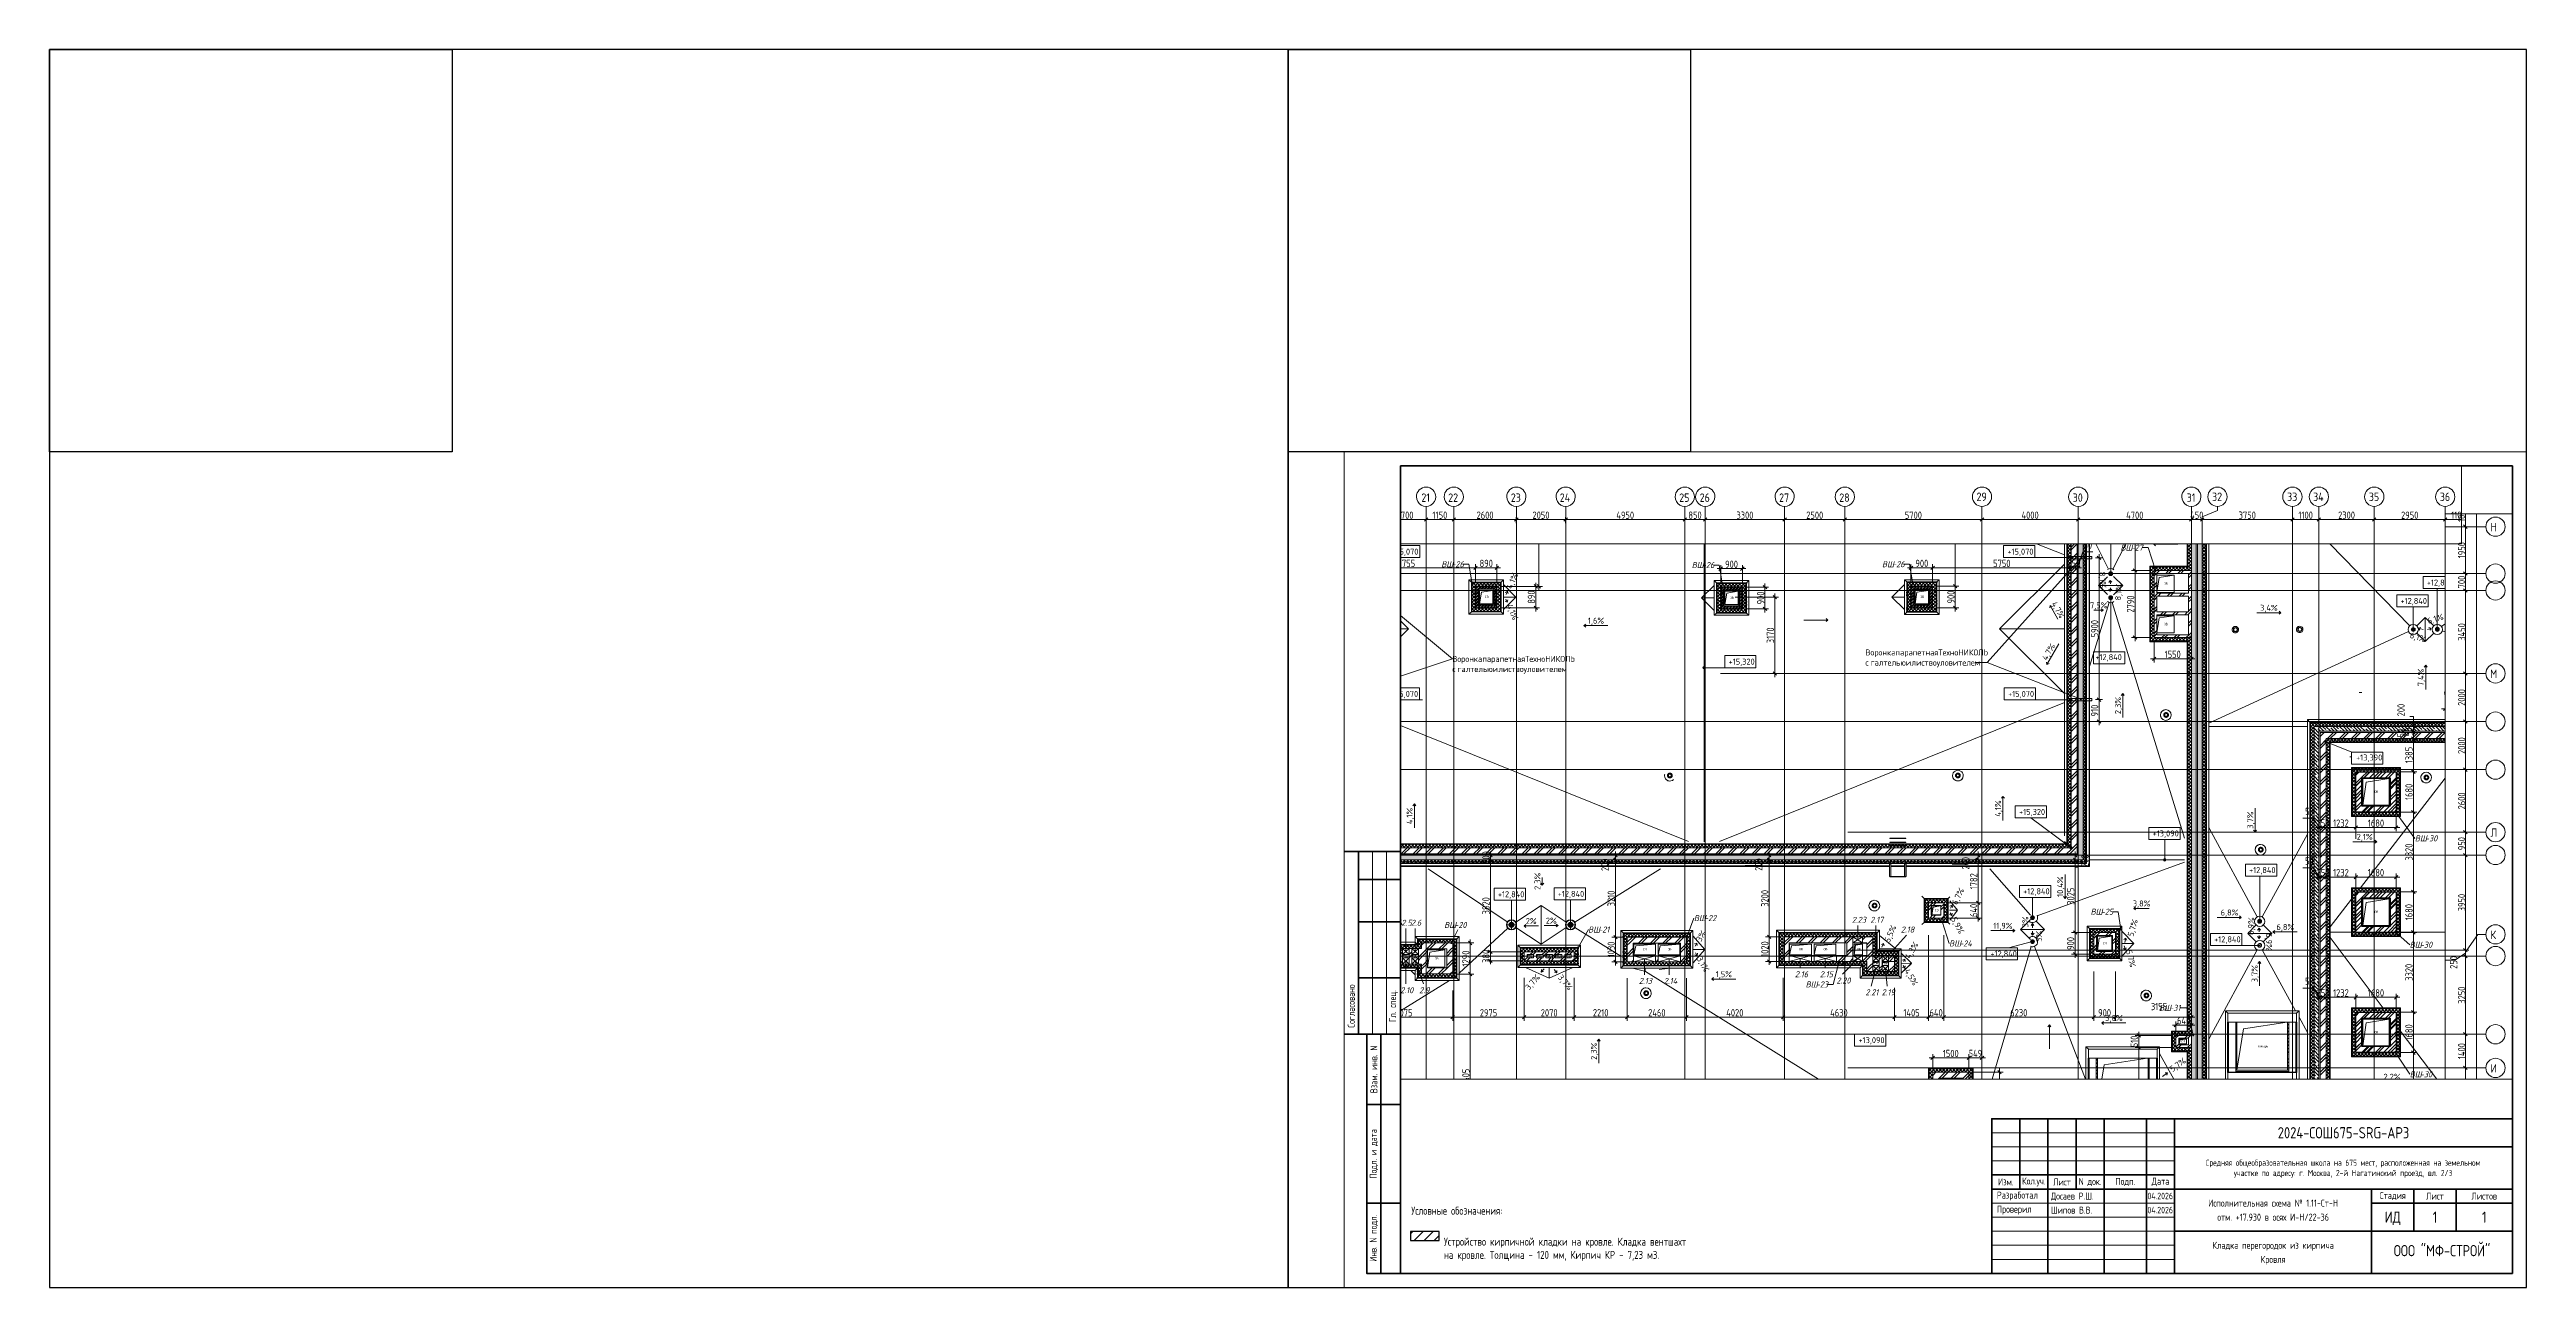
# Paper-space layout '1.11КрКрвл4в' of a CAD drawing. Header units: millimetres. Extents: x -143 to 737, y 0 to 440.
# The model-space entities are those that its viewports show. They can reach past a viewport. Long polylines and large blocks are cut down to what shows.
import ezdxf
from ezdxf.enums import TextEntityAlignment as Align

# ---------------------------------------------------------------- set-up
doc = ezdxf.new("R2018")
doc.units = ezdxf.units.MM
for name, pattern in [('200_ШТРИХ_ш1п0_6_', [8, 5, -3]), ('ADSK_Линия сетки', [2500, 2000, -250, 0, -250]), ('ADSK_Невидимые', [500, 300, -200])]:
    doc.linetypes.add(name, pattern=pattern)
doc.layers.get('Defpoints').update_dxf_attribs({"color": 250})
for name, color, linetype, lineweight in [('0.2) Кирпич 3 вып', 30, 'Continuous', 30), ('0.2) Кирпич 4 вып кровля', 30, 'Continuous', 30), ('Аннотация', 250, 'Continuous', 20), ('Крыша', 7, 'Continuous', 5), ('Линии', 7, 'Continuous', 5), ('Марки окон', 7, 'Continuous', 9), ('Обобщенные модели', 250, 'Continuous', 9), ('Оборудование', 7, 'Continuous', 9), ('Ограждение', 7, 'Continuous', 5), ('Окна', 7, 'Continuous', 5), ('Оси', 250, 'Continuous', 9), ('Отметки', 7, 'Continuous', 9), ('Перекрытие', 7, 'Continuous', 9), ('Размеры', 7, 'Continuous', 9), ('Стены внутренние', 7, 'Continuous', 9), ('Стены наружные', 7, 'Continuous', 9), ('Стены несущие', 7, 'Continuous', 13), ('Стены отделка', 7, 'Continuous', 13), ('Стены перегородки', 7, 'Continuous', 13), ('Стены штриховка', 250, 'Continuous', 9), ('Узлы', 250, 'Continuous', 18)]:
    doc.layers.add(name, color=color, linetype=linetype, lineweight=lineweight)
doc.styles.add('GOST Common', font='', dxfattribs={"width": 0.9, "height": 350})
doc.styles.add('GOST Common_1', font='', dxfattribs={"width": 0.9, "height": 250})
doc.styles.add('GOST Common_2', font='', dxfattribs={"width": 0.8, "height": 350})
doc.styles.add('GOST Common_I', font='', dxfattribs={"width": 0.9, "height": 250})
doc.styles.add('ISOCPEUR', font='isocpeur.ttf', dxfattribs={"width": 0.8, "height": 100})
doc.styles.add('ISOCPEUR_1', font='isocpeur.ttf', dxfattribs={"width": 0.9, "height": 250})
doc.styles.add('ISOCPEUR_I', font='isocpeui.ttf', dxfattribs={"width": 0.9, "height": 12.5})
doc.styles.get("Standard").update_dxf_attribs({"font": 'ГОСТ тип А.ttf'})
doc.styles.add('А3', font='ГОСТ тип А.ttf')
doc.styles.add('СПДС', font='ГОСТ тип А.ttf', dxfattribs={"width": 0.9})
doc.styles.get('GOST Common').set_extended_font_data('GOST Common')
doc.styles.get('GOST Common_1').set_extended_font_data('GOST Common')
doc.styles.get('GOST Common_2').set_extended_font_data('GOST Common')
doc.styles.get('GOST Common_I').set_extended_font_data('GOST Common', italic=True)
doc.dimstyles.new('ADSK_Основной_2_5_мм', dxfattribs={"dimscale": 304.8, "dimtxt": 0.824897, "dimasz": 0.463911, "dimexe": 0.492126, "dimexo": 0.001615, "dimgap": 0.098425, "dimtad": 1, "dimdec": 0, "dimlfac": 304.8, "dimdsep": 46, "dimtxsty": 'GOST Common_1', "dimblk1": 'OBLIQUE', "dimblk2": 'OBLIQUE', "dimsah": 1, "dimcen": 0.09, "dimdle": 0.492126, "dimazin": 0, "dimtfac": 1, "dimtdec": 4, "dimtix": 1, "dimtmove": 0, "dimatfit": 3, "dimfxl": 1, "dimtvp": 1, "dimtolj": 1, "dimtzin": 0, "dimlwd": 9, "dimlwe": 9, "dimarcsym": 2})
doc.dimstyles.new('ADSK_Основной_2_5_мм_Округление_до_10_мм', dxfattribs={"dimscale": 304.8, "dimtxt": 0.824897, "dimasz": 0.463911, "dimexe": 0.492126, "dimexo": 0.001615, "dimgap": 6.56168e-05, "dimtad": 1, "dimdec": 0, "dimlfac": 304.8, "dimrnd": 10, "dimdsep": 46, "dimtxsty": 'GOST Common_1', "dimblk1": 'OBLIQUE', "dimblk2": 'OBLIQUE', "dimsah": 1, "dimcen": 0.09, "dimdle": 0.492126, "dimazin": 0, "dimtfac": 1, "dimtdec": 4, "dimtix": 1, "dimtmove": 1, "dimatfit": 3, "dimfxl": 1, "dimtvp": 1, "dimtolj": 1, "dimtzin": 0, "dimlwd": 9, "dimlwe": 9, "dimarcsym": 2})
doc.dimstyles.new('ADSK_Основной_2_5_мм_Округление_до_10_мм_1', dxfattribs={"dimscale": 304.8, "dimtxt": 0.824897, "dimasz": 0.463911, "dimexe": 0.492126, "dimexo": 0.001615, "dimgap": 6.56168e-05, "dimtad": 1, "dimdec": 0, "dimlfac": 304.8, "dimrnd": 10, "dimdsep": 46, "dimtxsty": 'GOST Common_1', "dimblk1": 'OBLIQUE', "dimblk2": 'OBLIQUE', "dimsah": 1, "dimcen": 0.09, "dimdle": 0.492126, "dimazin": 0, "dimtfac": 1, "dimtdec": 4, "dimtix": 1, "dimtmove": 0, "dimatfit": 3, "dimfxl": 1, "dimtvp": 1, "dimtolj": 1, "dimtzin": 0, "dimlwd": 9, "dimlwe": 9, "dimarcsym": 2})
doc.dimstyles.new('ADSK_Основной_2_мм', dxfattribs={"dimscale": 304.8, "dimtxt": 201.142999, "dimasz": 0.463911, "dimexe": 0.492126, "dimexo": 0.492126, "dimgap": 0.098425, "dimtad": 1, "dimdec": 0, "dimdsep": 46, "dimtxsty": 'GOST Common_2', "dimblk1": 'OBLIQUE', "dimblk2": 'OBLIQUE', "dimsah": 1, "dimcen": 0.09, "dimdle": 0.492126, "dimazin": 0, "dimtfac": 1, "dimtdec": 4, "dimtix": 1, "dimtmove": 1, "dimatfit": 3, "dimfxl": 1, "dimtvp": 1, "dimtolj": 1, "dimtzin": 0, "dimlwd": 9, "dimlwe": 9, "dimarcsym": 2})
doc.dimstyles.new('ADSK_Основной_2_мм_1', dxfattribs={"dimscale": 304.8, "dimtxt": 201.142999, "dimasz": 0.463911, "dimexe": 0.492126, "dimexo": 0.492126, "dimgap": 0.098425, "dimtad": 1, "dimdec": 0, "dimdsep": 46, "dimtxsty": 'GOST Common_2', "dimblk1": 'OBLIQUE', "dimblk2": 'OBLIQUE', "dimsah": 1, "dimcen": 0.09, "dimdle": 0.492126, "dimazin": 0, "dimtfac": 1, "dimtdec": 4, "dimtix": 1, "dimtmove": 0, "dimatfit": 3, "dimfxl": 1, "dimtvp": 1, "dimtolj": 1, "dimtzin": 0, "dimlwd": 9, "dimlwe": 9, "dimarcsym": 2})
pattern_1 = [(135, (23667.23, -543980.64), (-142.56192, -142.56192), []), (135, (23809.8, -543980.64), (-142.56192, -142.56192), [252.016, -50.403, 3.353, -47.05])]
pattern_2 = [(45, (23667.23, -543980.64), (-70.71068, 70.71068), []), (135, (23667.23, -543980.64), (-70.71068, -70.71068), [])]
pattern_3 = [(135, (23667.23, -543980.64), (-84.85281, -84.85281), []), (225, (23667.23, -543980.64), (84.85281, -84.85281), [])]
pattern_4 = [(45, (23667.23, -543980.64), (-251.4472, 251.4472), []), (45, (23667.23, -543599.64), (-251.4472, 251.4472), [])]
pattern_5 = [(135, (23667.23, -543980.64), (-75.43415, -75.43415), [106.68, -17.78, 3.556, -17.78]), (135, (23667.23, -543905.25), (-75.43415, -75.43415), []), (50, (23667.23, -543980.64), (127.52922, -11.15758), [13.335, -146.685]), (355, (23667.23, -543980.64), (-24.66966, 133.74002), [10.668, -117.348]), (100.451, (23677.86, -543981.57), (102.85973, 122.58178), [11.333, -124.663]), (46.184, (23667.23, -543945.08), (189.75516, -29.43036), [20.002, -220.027]), (96.636, (23683.04, -543947.53), (166.1822, 173.1996), [17, -186.995]), (351.184, (23667.23, -543945.08), (166.18393, 173.19757), [16.002, -176.022]), (21, (23685.01, -543953.97), (106.130265, -71.58603), [13.335, -146.685]), (326, (23685.01, -543953.97), (43.26188, 128.93175), [10.668, -117.348]), (71.451, (23693.85, -543959.94), (149.39198, 57.34505), [11.333, -124.663]), (37.5, (23667.23, -543980.64), (2.162228, 59.188357), [3.353, -112.573, 3.353, -115.773, -117.793]), (37.5, (23667.23, -543980.64), (2.162228, 59.188357), [-235.052, 3.353, -114.44]), (7.5, (23667.23, -543980.64), (46.773857, 70.126152), [3.353, -64.567, 3.353, -109.906, -44.895]), (7.5, (23667.23, -543980.64), (46.773857, 70.126152), [-181.178, 3.353, -41.542]), (327.5, (23627.58, -543980.64), (94.913671, -4.010093), [3.353, -41.097, 3.353, -135.331, -184.023]), (327.5, (23627.58, -543980.64), (94.913671, -4.010093), [-183.134, 3.353, -180.67]), (317.5, (23609.8, -543980.64), (103.69057, 17.79882), [3.353, -54.432, 3.353, -88.748, -130.683]), (317.5, (23609.8, -543980.64), (103.69057, 17.79882), [-149.885, 3.353, -127.33])]
pattern_6 = [(135, (23667.23, -543980.64), (-75.43415, -75.43415), [106.68, -17.78, 3.556, -17.78]), (135, (23667.23, -543905.25), (-75.43415, -75.43415), []), (50, (23667.23, -543980.64), (127.52922, -11.15758), [13.335, -146.685]), (355, (23667.23, -543980.64), (-24.66966, 133.74002), [10.668, -117.348]), (100.451, (23677.86, -543981.57), (102.85973, 122.58178), [11.333, -124.663]), (46.184, (23667.23, -543945.08), (189.75516, -29.43036), [20.003, -220.028]), (96.636, (23683.04, -543947.53), (166.1822, 173.1996), [17, -186.995]), (351.184, (23667.23, -543945.08), (166.18393, 173.19757), [16.002, -176.022]), (21, (23685.01, -543953.97), (106.130265, -71.58603), [13.335, -146.685]), (326, (23685.01, -543953.97), (43.26188, 128.93175), [10.668, -117.348]), (71.451, (23693.85, -543959.94), (149.39198, 57.34505), [11.333, -124.663]), (37.5, (23667.23, -543980.64), (2.162228, 59.188357), [3.353, -112.573, 3.353, -115.773, -117.792]), (37.5, (23667.23, -543980.64), (2.162228, 59.188357), [-235.052, 3.353, -114.44]), (7.5, (23667.23, -543980.64), (46.773857, 70.126152), [3.353, -64.567, 3.353, -109.906, -44.894]), (7.5, (23667.23, -543980.64), (46.773857, 70.126152), [-181.178, 3.353, -41.542]), (327.5, (23627.58, -543980.64), (94.913671, -4.010093), [3.353, -41.097, 3.353, -135.331, -184.023]), (327.5, (23627.58, -543980.64), (94.913671, -4.010093), [-183.134, 3.353, -180.67]), (317.5, (23609.8, -543980.64), (103.69057, 17.79882), [3.353, -54.432, 3.353, -88.748, -130.683]), (317.5, (23609.8, -543980.64), (103.69057, 17.79882), [-149.885, 3.353, -127.33])]
pattern_7 = [(135, (23667.23, -543980.64), (-75.43415, -75.43415), [106.68, -17.78, 3.556, -17.78]), (135, (23667.23, -543905.25), (-75.43415, -75.43415), []), (50, (23667.23, -543980.64), (127.52922, -11.15758), [13.335, -146.685]), (355, (23667.23, -543980.64), (-24.66966, 133.74002), [10.668, -117.348]), (100.451, (23677.86, -543981.57), (102.85973, 122.58178), [11.333, -124.663]), (46.184, (23667.23, -543945.08), (189.75516, -29.43036), [20.002, -220.027]), (96.636, (23683.04, -543947.53), (166.1822, 173.1996), [17, -186.995]), (351.184, (23667.23, -543945.08), (166.18393, 173.19757), [16.002, -176.022]), (21, (23685.01, -543953.97), (106.13027, -71.58603), [13.335, -146.685]), (326, (23685.01, -543953.97), (43.26188, 128.93175), [10.668, -117.348]), (71.451, (23693.85, -543959.94), (149.39198, 57.34505), [11.333, -124.663]), (37.5, (23667.23, -543980.64), (2.162228, 59.188357), [3.353, -112.573, 3.353, -115.773, -117.792]), (37.5, (23667.23, -543980.64), (2.162228, 59.188357), [-235.052, 3.353, -114.44]), (7.5, (23667.23, -543980.64), (46.773857, 70.126152), [3.353, -64.567, 3.353, -109.906, -44.894]), (7.5, (23667.23, -543980.64), (46.773857, 70.126152), [-181.178, 3.353, -41.542]), (327.5, (23627.58, -543980.64), (94.913671, -4.010093), [3.353, -41.097, 3.353, -135.331, -184.023]), (327.5, (23627.58, -543980.64), (94.913671, -4.010093), [-183.134, 3.353, -180.67]), (317.5, (23609.8, -543980.64), (103.69057, 17.79882), [3.353, -54.432, 3.353, -88.748, -130.683]), (317.5, (23609.8, -543980.64), (103.69057, 17.79882), [-149.885, 3.353, -127.33])]
pattern_8 = [(45, (23667.23, -538980.64), (-251.4472, 251.4472), []), (45, (23667.23, -538599.64), (-251.4472, 251.4472), [])]
pattern_9 = [(45, (23667.23, -538980.64), (-70.71068, 70.71068), []), (135, (23667.23, -538980.64), (-70.71068, -70.71068), [])]
pattern_10 = [(135, (23667.23, -538980.64), (-75.43415, -75.43415), [106.68, -17.78, 3.556, -17.78]), (135, (23667.23, -538905.25), (-75.43415, -75.43415), []), (50, (23667.23, -538980.64), (127.52922, -11.15758), [13.335, -146.685]), (355, (23667.23, -538980.64), (-24.66966, 133.74002), [10.668, -117.348]), (100.451, (23677.86, -538981.57), (102.85973, 122.58178), [11.333, -124.663]), (46.184, (23667.23, -538945.08), (189.75516, -29.43036), [20.002, -220.027]), (96.636, (23683.04, -538947.53), (166.1822, 173.1996), [17, -186.995]), (351.184, (23667.23, -538945.08), (166.18393, 173.19757), [16.002, -176.022]), (21, (23685.01, -538953.97), (106.130265, -71.58603), [13.335, -146.685]), (326, (23685.01, -538953.97), (43.26188, 128.93175), [10.668, -117.348]), (71.451, (23693.85, -538959.94), (149.39198, 57.34505), [11.333, -124.663]), (37.5, (23667.23, -538980.64), (2.162228, 59.188357), [3.353, -112.573, 3.353, -115.773, -117.793]), (37.5, (23667.23, -538980.64), (2.162228, 59.188357), [-235.052, 3.353, -114.44]), (7.5, (23667.23, -538980.64), (46.773857, 70.126152), [3.353, -64.567, 3.353, -109.906, -44.895]), (7.5, (23667.23, -538980.64), (46.773857, 70.126152), [-181.178, 3.353, -41.542]), (327.5, (23627.58, -538980.64), (94.913671, -4.010093), [3.353, -41.097, 3.353, -135.331, -184.023]), (327.5, (23627.58, -538980.64), (94.913671, -4.010093), [-183.134, 3.353, -180.67]), (317.5, (23609.8, -538980.64), (103.69057, 17.79882), [3.353, -54.432, 3.353, -88.748, -130.683]), (317.5, (23609.8, -538980.64), (103.69057, 17.79882), [-149.885, 3.353, -127.33])]
pattern_11 = [(45, (23667.23, -548980.64), (-251.4472, 251.4472), []), (45, (23667.23, -548599.64), (-251.4472, 251.4472), [])]
pattern_12 = [(45, (23667.23, -548980.64), (-70.71068, 70.71068), []), (135, (23667.23, -548980.64), (-70.71068, -70.71068), [])]
pattern_13 = [(135, (23667.23, -548980.64), (-75.43415, -75.43415), [106.68, -17.78, 3.556, -17.78]), (135, (23667.23, -548905.25), (-75.43415, -75.43415), []), (50, (23667.23, -548980.64), (127.52922, -11.15758), [13.335, -146.685]), (355, (23667.23, -548980.64), (-24.66966, 133.74002), [10.668, -117.348]), (100.451, (23677.86, -548981.57), (102.85973, 122.58178), [11.333, -124.663]), (46.184, (23667.23, -548945.08), (189.75516, -29.43036), [20.002, -220.027]), (96.636, (23683.04, -548947.53), (166.1822, 173.1996), [17, -186.995]), (351.184, (23667.23, -548945.08), (166.18393, 173.19757), [16.002, -176.022]), (21, (23685.01, -548953.97), (106.130265, -71.58603), [13.335, -146.685]), (326, (23685.01, -548953.97), (43.26188, 128.93175), [10.668, -117.348]), (71.451, (23693.85, -548959.94), (149.39198, 57.34505), [11.333, -124.663]), (37.5, (23667.23, -548980.64), (2.162228, 59.188357), [3.353, -112.573, 3.353, -115.773, -117.793]), (37.5, (23667.23, -548980.64), (2.162228, 59.188357), [-235.052, 3.353, -114.44]), (7.5, (23667.23, -548980.64), (46.773857, 70.126152), [3.353, -64.567, 3.353, -109.906, -44.895]), (7.5, (23667.23, -548980.64), (46.773857, 70.126152), [-181.178, 3.353, -41.542]), (327.5, (23627.58, -548980.64), (94.913671, -4.010093), [3.353, -41.097, 3.353, -135.331, -184.023]), (327.5, (23627.58, -548980.64), (94.913671, -4.010093), [-183.134, 3.353, -180.67]), (317.5, (23609.8, -548980.64), (103.69057, 17.79882), [3.353, -54.432, 3.353, -88.748, -130.683]), (317.5, (23609.8, -548980.64), (103.69057, 17.79882), [-149.885, 3.353, -127.33])]
pattern_14 = [(45, (15759.44, -544015.9), (-251.4472, 251.4472), []), (45, (15759.44, -543634.9), (-251.4472, 251.4472), [])]
pattern_15 = [(135, (15759.44, -544015.89), (-75.43415, -75.43415), [106.68, -17.78, 3.556, -17.78]), (135, (15759.44, -543940.51), (-75.43415, -75.43415), []), (50, (15759.44, -544015.89), (127.52922, -11.15758), [13.335, -146.685]), (355, (15759.44, -544015.89), (-24.66966, 133.74002), [10.668, -117.348]), (100.451, (15770.07, -544016.82), (102.85973, 122.58178), [11.333, -124.663]), (46.184, (15759.44, -543980.33), (189.75516, -29.43036), [20.003, -220.028]), (96.636, (15775.26, -543982.78), (166.1822, 173.1996), [17, -186.995]), (351.184, (15759.44, -543980.33), (166.18393, 173.19757), [16.002, -176.022]), (21, (15777.22, -543989.22), (106.130265, -71.58603), [13.335, -146.685]), (326, (15777.22, -543989.22), (43.26188, 128.93175), [10.668, -117.348]), (71.451, (15786.07, -543995.19), (149.39198, 57.34505), [11.333, -124.663]), (37.5, (15759.445, -544015.893), (2.162228, 59.188357), [3.353, -112.573, 3.353, -115.773, -117.792]), (37.5, (15759.445, -544015.893), (2.162228, 59.188357), [-235.052, 3.353, -114.44]), (7.5, (15759.445, -544015.89), (46.773857, 70.126152), [3.353, -64.567, 3.353, -109.906, -44.894]), (7.5, (15759.445, -544015.89), (46.773857, 70.126152), [-181.178, 3.353, -41.542]), (327.5, (15719.796, -544015.893), (94.913671, -4.010093), [3.353, -41.097, 3.353, -135.331, -184.023]), (327.5, (15719.796, -544015.893), (94.913671, -4.010093), [-183.134, 3.353, -180.67]), (317.5, (15702.02, -544015.89), (103.69057, 17.79882), [3.353, -54.432, 3.353, -88.748, -130.683]), (317.5, (15702.02, -544015.89), (103.69057, 17.79882), [-149.885, 3.353, -127.33])]
pattern_16 = [(45, (15759.44, -544015.89), (-70.71068, 70.71068), []), (135, (15759.44, -544015.89), (-70.71068, -70.71068), [])]

psp = doc.layouts.new('1.11КрКрвл4в')

# ---------------------------------------------------------------- texts
at = {"attachment_point": 4}
for s, insert, char_height, width in [('{\\fГОСТ тип А|b1|i0|c204|p34;Условные обозначения:}', (340.8, 27.29), 2.8222, 95.3706), ('{\\fГОСТ тип А|b1|i0|c204|p34;Устройство кирпичной кладки на кровле. Кладка вентшахт на кровле. Толщина - 120 мм, Кирпич КР - 7,23 м3.}', (352.39, 13.55), 2.82222, 86.6589)]:
    psp.add_mtext(s, dxfattribs=dict(at, insert=insert, char_height=char_height, width=width))

msp = doc.modelspace()

# ---------------------------------------------------------------- texts
at = {"layer": 'Аннотация', "attachment_point": 1}
for s, insert, char_height, width, style in [('ВШ', (106100.2588, -491790.2423), 250, 505.063125, 'GOST Common_I'), ('-26', (106516.9776, -491790.2423), 250, 591.645375, 'GOST Common_I'), ('ВШ', (116506.4739, -491825.4938), 250, 505.063125, 'GOST Common_I'), ('-26', (116923.1926, -491825.4938), 250, 591.645375, 'GOST Common_I'), ('ВШ', (124414.2588, -491790.2423), 250, 505.063125, 'GOST Common_I'), ('-26', (124830.9776, -491790.2423), 250, 591.645375, 'GOST Common_I'), ('ВШ', (134325.2486, -491099.3765), 250, 505.063125, 'GOST Common_I'), ('-27', (134741.9674, -491099.3765), 250, 591.645375, 'GOST Common_I'), ('ВК', (133857.2512, -492246.685), 100, 160.3375, 'ISOCPEUR'), ('ОВ', (136132.2515, -492671.685), 100, 160.3375, 'ISOCPEUR'), ('ОВ', (136132.2515, -492671.685), 100, 160.3375, 'ISOCPEUR'), ('ОВ', (136132.2515, -492671.685), 100, 160.3375, 'ISOCPEUR'), ('ОВ', (107907.251, -493221.685), 100, 160.3375, 'ISOCPEUR'), ('ОВ', (118099.4661, -493256.9365), 100, 160.3375, 'ISOCPEUR'), ('ОВ', (126007.251, -493221.685), 100, 160.3375, 'ISOCPEUR'), ('ВК', (133857.2512, -493246.685), 100, 160.3375, 'ISOCPEUR'), ('ОВ', (136132.2515, -494351.6845), 100, 160.3375, 'ISOCPEUR'), ('ОВ', (136132.2515, -494351.6845), 100, 160.3375, 'ISOCPEUR'), ('ОВ', (136132.2515, -494351.6845), 100, 160.3375, 'ISOCPEUR'), ('ВК', (146433.4627, -494564.5186), 100, 160.3375, 'ISOCPEUR'), ('ВК', (147428.4627, -494564.5186), 100, 160.3375, 'ISOCPEUR'), ('ОВ', (144878.9589, -501321.5145), 100, 160.3375, 'ISOCPEUR'), ('ВШ', (146557.0255, -503188.6892), 250, 505.063125, 'GOST Common_I'), ('-30', (146973.7442, -503188.6892), 250, 584.430187, 'GOST Common_I'), ('ОВ', (126607.2515, -506246.685), 100, 160.3375, 'ISOCPEUR'), ('ВШ', (133081.2593, -506236.6254), 250, 505.063125, 'GOST Common_I'), ('-25', (133497.978, -506236.6254), 250, 591.645375, 'GOST Common_I'), ('ОВ', (144878.9589, -506321.5145), 100, 160.3375, 'ISOCPEUR'), ('ВШ', (106219.6611, -506789.5082), 250, 505.063125, 'GOST Common_I'), ('-20', (106636.3798, -506789.5082), 250, 591.645375, 'GOST Common_I'), ('ВК', (108957.251, -506846.6253), 100, 160.3375, 'ISOCPEUR'), ('ВК', (111407.2509, -506846.6253), 100, 160.3375, 'ISOCPEUR'), ('ВШ', (112201.6472, -506977.5082), 250, 505.063125, 'GOST Common_I'), ('-21', (112618.3659, -506977.5082), 250, 541.139062, 'GOST Common_I'), ('ВШ', (116598.6319, -506502.5676), 250, 505.063125, 'GOST Common_I'), ('-22', (117015.3506, -506502.5676), 250, 598.860563, 'GOST Common_I'), ('ВК', (130607.2515, -506546.6253), 100, 160.3375, 'ISOCPEUR'), ('ВК', (140047.699, -506702.8865), 100, 160.3375, 'ISOCPEUR'), ('ОВ', (104172.2509, -508156.685), 100, 160.3375, 'ISOCPEUR'), ('ОВ', (104562.2509, -508156.685), 100, 160.3375, 'ISOCPEUR'), ('ОВ', (104952.2509, -508156.685), 100, 160.3375, 'ISOCPEUR'), ('ОВ', (105827.2509, -508246.685), 100, 160.3375, 'ISOCPEUR'), ('ОВ', (105827.2509, -508246.685), 100, 160.3375, 'ISOCPEUR'), ('ОВ', (109742.2509, -508156.6846), 100, 160.3375, 'ISOCPEUR'), ('ОВ', (110132.2509, -508156.6846), 100, 160.3375, 'ISOCPEUR'), ('ОВ', (110522.2509, -508156.6846), 100, 160.3375, 'ISOCPEUR'), ('ОВ', (110912.2509, -508156.6846), 100, 160.3375, 'ISOCPEUR'), ('ОВ', (111302.2509, -508156.6846), 100, 160.3375, 'ISOCPEUR'), ('ОВ', (114487.1973, -507871.744), 100, 160.3375, 'ISOCPEUR'), ('ОВ', (115507.1973, -507871.744), 100, 160.3375, 'ISOCPEUR'), ('ОВ', (120962.1973, -507871.744), 100, 160.3375, 'ISOCPEUR'), ('ОВ', (121987.1973, -507871.744), 100, 160.3375, 'ISOCPEUR'), ('ОВ', (123372.2515, -507871.744), 100, 160.3375, 'ISOCPEUR'), ('ВШ', (127202.1949, -507555.3339), 250, 505.063125, 'GOST Common_I'), ('-24', (127618.9137, -507555.3339), 250, 620.506125, 'GOST Common_I'), ('ВК', (130607.2515, -507546.6253), 100, 160.3375, 'ISOCPEUR'), ('ОВ', (133602.2515, -507621.685), 100, 160.3375, 'ISOCPEUR'), ('ВК', (140047.699, -507702.8865), 100, 160.3375, 'ISOCPEUR'), ('ВШ', (146343.0634, -507608.1748), 250, 505.063125, 'GOST Common_I'), ('-30', (146759.7821, -507608.1748), 250, 584.430187, 'GOST Common_I'), ('ВШ', (121240.6261, -509259.2678), 250, 505.063125, 'GOST Common_I'), ('-23', (121657.3448, -509259.2678), 250, 591.645375, 'GOST Common_I'), ('ОВ', (124102.2519, -508466.685), 100, 160.3375, 'ISOCPEUR'), ('ОВ', (124492.2519, -508466.685), 100, 160.3375, 'ISOCPEUR'), ('ВШ', (135929.8545, -510233.0261), 250, 505.063125, 'GOST Common_I'), ('-31', (136346.5733, -510233.0261), 250, 533.923875, 'GOST Common_I'), ('ОВ', (144878.9589, -511321.5145), 100, 160.3375, 'ISOCPEUR'), ('ОВ', (136857.2509, -511696.685), 100, 160.3375, 'ISOCPEUR'), ('фонарь', (140034.2124, -511894.1855), 100, 448.945, 'ISOCPEUR'), ('фонарь', (134237.5548, -513394.1855), 100, 448.945, 'ISOCPEUR'), ('ВШ', (146343.0634, -512994.316), 250, 505.063125, 'GOST Common_I'), ('-30', (146759.7821, -512994.316), 250, 584.430187, 'GOST Common_I')]:
    msp.add_mtext(s, dxfattribs=dict(at, insert=insert, char_height=char_height, width=width, style=style))
at = {"layer": 'Аннотация', "color": 253, "true_color": 0xa2a2a2, "char_height": 250, "attachment_point": 1, "style": 'GOST Common_1'}
for s, insert, width in [('Воронка', (106558.0665, -495726.1364), 1414.17675), ('парапетная', (107802.2696, -495726.1364), 2063.543625), ('ТехноНИКОЛЬ', (109582.254, -495726.1364), 2301.644813), ('\\fGOST Common|b0|i0|c204|p34|;\\W.9;с', (123724.7759, -495881.6263), 165.949312), ('Воронка', (123724.7759, -495458.293), 1414.17675), ('галтелью', (123939.0884, -495881.6263), 1673.9235), ('парапетная', (124968.979, -495458.293), 2063.543625), ('\\fGOST Common|b0|i0|c204|p34|;\\W.9;и', (125397.604, -495881.6263), 194.810062), ('листвоуловителем', (125635.729, -495881.6263), 3210.758438), ('ТехноНИКОЛЬ', (126748.9634, -495458.293), 2301.644813), ('\\fGOST Common|b0|i0|c204|p34|;\\W.9;с', (106558.0665, -496149.4697), 165.949312), ('галтелью', (106772.379, -496149.4697), 1673.9235), ('\\fGOST Common|b0|i0|c204|p34|;\\W.9;и', (108230.8946, -496149.4697), 194.810062), ('листвоуловителем', (108469.0196, -496149.4697), 3210.758438)]:
    msp.add_mtext(s, dxfattribs=dict(at, insert=insert, width=width))
at = {"layer": 'Марки окон', "char_height": 250, "attachment_point": 1, "style": 'ISOCPEUR_I'}
for s, insert, width in [('2.4', (104053.7298, -506696.5549), 426.898594), ('2.5', (104443.4225, -506696.5549), 408.860625), ('2.6', (104838.3774, -506696.5549), 408.860625), ('2.23', (123159.0353, -506573.4325), 577.215), ('2.17', (123928.9484, -506573.4325), 529.11375), ('2.18', (125196.6107, -506978.0782), 529.11375), ('2.13', (114311.3568, -509112.7021), 529.11375), ('2.14', (115346.3012, -509112.7021), 547.151719), ('2.16', (120793.8731, -508836.0031), 529.11375), ('2.15', (121828.9096, -508836.0031), 529.11375), ('2.20', (122520.3798, -509098.168), 577.215), ('2.11', (103751.1907, -509499.8455), 481.0125), ('2.10', (104396.3913, -509499.8455), 529.11375), ('2.9', (105181.0948, -509499.8455), 408.860625), ('2.21', (123723.0766, -509588.168), 529.11375), ('2.19', (124395.5158, -509588.168), 529.11375)]:
    msp.add_mtext(s, dxfattribs=dict(at, insert=insert, width=width))
at = {"layer": 'Оси', "char_height": 350, "attachment_point": 1, "style": 'GOST Common'}
for s, insert, width in [('21', (105271.4105, -482241.3567), 461.772), ('22', (106385.8606, -482241.3567), 548.35425), ('23', (108988.5606, -482241.3567), 541.139062), ('24', (111020.5605, -482241.3567), 584.430187), ('25', (115985.8605, -482241.3567), 548.35425), ('26', (116835.8608, -482241.3567), 548.35425), ('27', (120135.8608, -482241.3567), 548.35425), ('28', (122635.8612, -482241.3567), 548.35425), ('29', (128340.4998, -482206.1025), 548.35425), ('30', (132338.5613, -482241.3567), 541.139062), ('31', (137074.1111, -482241.3567), 454.556812), ('32', (138128.1998, -482206.1025), 541.139062), ('33', (141246.3498, -482206.1025), 533.923875), ('34', (142328.3502, -482206.1025), 577.215), ('35', (144643.2002, -482206.1025), 541.139062), ('36', (147593.1997, -482206.1025), 541.139062), ('\\fGOST Common|b0|i0|c204|p34|;\\W.9;Н', (180682.8322, -490198.2955), 310.253062), ('\\fGOST Common|b0|i0|c204|p34|;\\W.9;М', (180667.9822, -496298.3551), 346.329), ('\\fGOST Common|b0|i0|c204|p34|;\\W.9;Л', (180685.9822, -502898.2949), 303.037875), ('\\fGOST Common|b0|i0|c204|p34|;\\W.9;К', (180682.8322, -507146.2454), 310.253062), ('\\fGOST Common|b0|i0|c204|p34|;\\W.9;И', (180682.8322, -512698.2955), 310.253062)]:
    msp.add_mtext(s, dxfattribs=dict(at, insert=insert, width=width))
at = {"layer": 'Отметки', "char_height": 250, "attachment_point": 1, "line_spacing_factor": 1.022761, "style": 'GOST Common_1'}
for s, insert, width in [('+15,070', (104067.744, -491266.0857), 1164.590943), ('+15,070', (129625.7998, -491266.0913), 1164.590943), ('+12,840', (147052.9317, -492552.9122), 1191.744618), ('+12,840', (145958.6013, -493317.3113), 1191.744618), ('+15,320', (118041.2121, -495839.6036), 1164.590943), ('+12,840', (133280.022, -495653.1451), 1191.744618), ('+15,070', (104058.0256, -497181.7809), 1164.590943), ('+15,070', (129652.0984, -497181.7753), 1164.590943), ('+13,390', (144112.8535, -499825.5034), 1164.590943), ('+15,320', (130109.3028, -502088.6203), 1164.590943), ('+13,090', (135660.7519, -502983.4279), 1164.590943), ('+12,840', (139666.6375, -504506.1233), 1191.744618), ('+12,840', (108451.0937, -505511.0038), 1191.744618), ('+12,840', (110937.9234, -505495.0626), 1191.744618), ('+12,840', (130278.8061, -505388.3558), 1191.744618), ('+12,840', (138214.9282, -507385.1348), 1191.744618), ('+12,840', (128918.4566, -507980.9689), 1191.744618), ('+13,090', (123435.2558, -511574.9339), 1164.590943)]:
    msp.add_mtext(s, dxfattribs=dict(at, insert=insert, width=width))
at = {"layer": 'Размеры', "char_height": 250, "attachment_point": 1, "line_spacing_factor": 1.149209, "style": 'ISOCPEUR_1'}
for s, insert, width in [('7,5%', (135846.4897, -490758.2178), 854.495671), ('7,5%', (133056.8982, -493498.3095), 854.495671), ('3,4%', (140124.1465, -493603.6244), 884.373142), ('1,6%', (112191.3388, -494138.6365), 794.740729), ('2,1%', (144139.8124, -503123.7066), 794.740729), ('3,8%', (134835.9186, -505894.5061), 854.495671), ('6,8%', (138486.3198, -506269.5061), 854.495671), ('2%', (109610.7738, -506626.1104), 540.782225), ('2%', (110443.7821, -506608.3914), 540.782225), ('11,9%', (129036.1615, -506822.7598), 944.128084), ('6,8%', (140804.2258, -506873.3093), 854.495671), ('1,5%', (117504.8932, -508834.9975), 794.740729), ('3,8%', (133687.4781, -510656.2573), 854.495671), ('2,2%', (145252.8086, -513098.052), 854.495671)]:
    msp.add_mtext(s, dxfattribs=dict(at, insert=insert, width=width))
for s, insert, width, rotation in [('4,1%', (108803.7782, -492868.2643), 824.6182, 66.939032492), ('8,1%', (133687.5333, -492222.7467), 794.740729, 274.269257954), ('8,1%', (134091.9311, -493408.9448), 794.740729, 85.730742046), ('4,1%', (109045.4976, -493540.7304), 824.6182, 293.061211284), ('4,7%', (131659.1064, -493436.0024), 884.373142, 299.908457576), ('6,1%', (147048.8767, -494164.0309), 794.740729, 17.508329393), ('6,1%', (146405.0556, -494731.867), 794.740729, 342.491670607), ('4,7%', (131043.5433, -495810.9285), 884.373142, 60.091542424), ('7,4%', (146677.8463, -496986.2362), 884.373142, 90), ('2,3%', (134091.2743, -498146.9339), 854.495671, 90), ('4,1%', (104654.0242, -502720.1789), 824.6182, 90), ('4,1%', (129108.9401, -502410.6329), 824.6182, 90), ('3,7%', (139589.6078, -502911.6262), 854.495671, 90), ('2,3%', (109970.1379, -505453.8256), 854.495671, 90), ('10,4%', (131690.5238, -505745.0044), 1033.760497, 90), ('6,7%', (127296.9255, -505985.9608), 854.495671, 63.732364944), ('3%', (116672.0594, -507503.8731), 540.782225, 59.887773536), ('5,5%', (124498.6812, -507563.9781), 854.495671, 66.797148016), ('5,9%', (127487.7336, -506543.7922), 854.495671, 299.313647149), ('3%', (130241.2296, -507012.7294), 540.782225, 90), ('3%', (130814.7355, -507615.5624), 540.782225, 90), ('5,7%', (134611.2892, -507346.5559), 854.495671, 74.239807336), ('6,9%', (139617.1527, -507321.3452), 854.495671, 89.020009035), ('6,9%', (140615.692, -507254.5638), 854.495671, 270.979990965), ('3,1%', (116920.6355, -508194.8889), 794.740729, 300.458433099), ('4,3%', (125356.8202, -508211.755), 884.373142, 59.201505516), ('5,7%', (134786.022, -507927.6792), 854.495671, 284.773689346), ('3,7%', (109560.4296, -509478.0784), 854.495671, 49.182980649), ('3,7%', (111114.0635, -508945.9725), 854.495671, 310.817019351), ('4,5%', (125548.4769, -508697.7485), 884.373142, 300.927572797), ('3,7%', (139770.1888, -509294.1767), 854.495671, 90), ('2,3%', (112315.7226, -512520.4771), 854.495671, 90), ('5,7%', (136338.1456, -512832.4997), 854.495671, 35.947787377)]:
    msp.add_mtext(s, dxfattribs=dict(at, insert=insert, width=width, rotation=rotation))

# ---------------------------------------------------------------- blocks, each defined once
blk = doc.blocks.new('*U6595')
at = {"color": 4}
blk.add_lwpolyline([(-220, -220), (220, -220), (220, 220), (-220, 220)], close=True, dxfattribs=at)
at = {"color": 3}
blk.add_lwpolyline([(-220, 220), (-77, 220), (-77, 77), (-220, 77)], close=True, dxfattribs=at)
blk = doc.blocks.new('*U6596')
at = {"color": 0, "linetype": 'ByBlock', "lineweight": -2, "transparency": 16777216}
for p in [(0, 0), (440, 0)]:
    blk.add_blockref('*U6595', p, dxfattribs=at)
blk = doc.blocks.new('*U5495')
at = {"lineweight": 0}
blk.add_lwpolyline([(-415, -5), (5, -5), (5, 292), (-415, 292)], close=True, dxfattribs=at)
at = {"color": 0, "linetype": 'Continuous', "lineweight": 50}
blk.add_lwpolyline([(-395, 287), (0, 287), (0, 0), (-395, 0)], close=True, dxfattribs=at)
at = {"lineweight": 35}
for points in [[(-395, 150), (-415, 150)], [(-410, 85), (-410, 150)], [(-395, 140), (-410, 140)], [(-395, 125), (-410, 125)], [(-395, 105), (-410, 105)], [(-395, 85), (-415, 85)], [(-395, 85), (-407, 85), (-407, 0), (-395, 0)], [(-402, 0), (-402, 85)], [(-395, 60), (-407, 60)], [(-175, 55), (-175, 30)], [(-165, 55), (-165, 0)], [(-155, 55), (-155, 30)], [(-145, 55), (-145, 0)], [(-130, 55), (-130, 0)], [(-120, 55), (-120, 0)], [(-120, 45), (0, 45)], [(-185, 35), (-120, 35)], [(-185, 30), (0, 30)], [(-50, 30), (-50, 0)], [(-35, 30), (-35, 15)], [(-20, 30), (-20, 15)], [(-395, 25), (-407, 25)], [(-50, 25), (0, 25)], [(-120, 15), (0, 15)]]:
    blk.add_lwpolyline(points, dxfattribs=at)
at = {"lineweight": 18}
for points in [[(-405, 85), (-405, 150)], [(-400, 85), (-400, 150)], [(-185, 50), (-120, 50)], [(-185, 45), (-120, 45)], [(-185, 40), (-120, 40)], [(-185, 25), (-120, 25)], [(-185, 20), (-120, 20)], [(-185, 15), (-120, 15)], [(-185, 10), (-120, 10)], [(-185, 5), (-120, 5)]]:
    blk.add_lwpolyline(points, dxfattribs=at)
at = {"lineweight": 35}
blk.add_lwpolyline([(-185, 0), (0, 0), (0, 55), (-185, 55)], close=True, dxfattribs=at)
at = {"lineweight": 0}
blk.add_lwpolyline([(0, -5), (5, -5), (5, 0)], dxfattribs=at)
at = {"lineweight": -2, "char_height": 2.5, "attachment_point": 5, "rotation": 90, "style": 'СПДС'}
for s, insert, width in [('Согласовано', (-412.5, 95), 19.9913), ('Гл. спец.', (-397.5, 95), 19.9913), ('Взам. инв. N', (-404.5, 72.5), 24.9913), ('Подл. и дата', (-404.5, 42.5), 34.9913), ('Инв. N подл.', (-404.5, 12.5), 24.9913)]:
    blk.add_mtext(s, dxfattribs=dict(at, insert=insert, width=width))
at = {"insert": (-60.17, 37.22), "char_height": 2.2, "attachment_point": 5, "style": 'СПДС'}
blk.add_mtext_dynamic_manual_height_columns('Средняя общеобразовательная школа на 675 мест, расположенная на земельном\\P\\pxqc;участке по адресу: г. Москва, 2-й Нагатинский проезд, вл. 2/3', width=118.2929, gutter_width=0, heights=[12.75], dxfattribs=at)
at = {"lineweight": -2, "char_height": 2.5, "style": 'СПДС'}
for s, insert, width, attachment_point in [('Разработал', (-183.15, 27.5), 17.9525, 4), ('Изм.', (-180, 32.5), 10, 5), ('Кол.уч.', (-170, 32.5), 10, 5), ('Лист', (-160, 32.5), 10, 5), ('N док.', (-150, 32.5), 10, 5), ('Подп.', (-137.5, 32.5), 15, 5), ('Дата', (-125, 32.5), 10, 5), ('Стадия', (-42.5, 27.5), 15, 5), ('Лист', (-27.5, 27.5), 15, 5), ('Листов', (-10, 27.5), 20, 5), ('Проверил', (-183.15, 22.5), 17.9525, 4)]:
    blk.add_mtext(s, dxfattribs=dict(at, insert=insert, width=width, attachment_point=attachment_point))
at = {"lineweight": 30, "width": 0.9, "flags": 104}
blk.add_attdef('ШАПКА', text='', height=3, dxfattribs=at).set_placement((-135, 281), align=Align.MIDDLE_CENTER)
at = {"style": 'СПДС'}
for tag, height, p in [('ШИФР_ПРОЕКТА', 4, (-60, 50)), ('НАИМЕНОВАНИЕ_ОБЪЕКТА2', 2.5, (-85, 20)), ('НАИМЕНОВАНИЕ_ОБЪЕКТА', 2.5, (-85, 25)), ('СТАДИЯ', 4, (-42.5, 20)), ('ЛИСТ_первый', 4, (-27.5, 20)), ('ЛИСТОВ', 4, (-10, 20)), ('НАИМЕНОВАНИЕ_ЧЕРТЕЖА1', 2.5, (-85, 10)), ('ОРГАНИЗАЦИЯ_РАЗРАБОТЧИК1', 4, (-25, 8.09)), ('НАИМЕНОВАНИЕ_ЧЕРТЕЖА2', 2.5, (-85, 5))]:
    blk.add_attdef(tag, text='', height=height, dxfattribs=at).set_placement(p, align=Align.MIDDLE_CENTER)
for tag, p in [('РАЗРАБОТЧИК', (-163.97, 27.5)), ('РУК.ГРУППЫ', (-163.97, 22.5))]:
    blk.add_attdef(tag, text='', height=2.5, dxfattribs=at).set_placement(p, align=Align.MIDDLE_LEFT)
at = {"style": 'СПДС', "width": 0.9}
for tag, p in [('ДАТА1', (-129.65, 26.37)), ('ДАТА2', (-129.65, 21.37))]:
    blk.add_attdef(tag, p, '', height=2.3, dxfattribs=at)
blk = doc.blocks.new('Анкер клиновой - Анкер клиновой МКТ V-A 10-10-15_115-14811140-АР3_Кладочный план кровли _17_930 С2-3')
at = {"layer": 'Обобщенные модели'}
for p, q in [((101703, 39619), (101703, 39615)), ((101703, 39615), (101705, 39615)), ((101719, 39615), (101703, 39615)), ((101706, 39734), (101706, 39625)), ((101706, 39734), (101716, 39734)), ((101706, 39614), (101706, 39605)), ((101716, 39605), (101706, 39605)), ((101716, 39625), (101716, 39734)), ((101716, 39605), (101716, 39614)), ((101717, 39615), (101719, 39615)), ((101719, 39615), (101719, 39619))]:
    blk.add_line(p, q, dxfattribs=at)
blk = doc.blocks.new('ОМ_Арматурный стержень_Форма 1 - ОМ_Арматурный стержень_Форма 1-40927686-АР3_Кладочный план кровли _17_930 С2-3')
at = {"layer": 'Обобщенные модели'}
for p, q in [((101734, 40679), (101066, 40679)), ((101066, 40670), (101066, 40679)), ((101066, 40661), (101066, 40670)), ((101066, 40661), (101734, 40661)), ((101734, 40679), (101734, 40670)), ((101734, 40670), (101734, 40661))]:
    blk.add_line(p, q, dxfattribs=at)
blk = doc.blocks.new('Ограждение - Ограждение-35939324-АР3_Кладочный план кровли _17_930 С2-3')
at = {"layer": 'Ограждение'}
for p, q in [((78558, 35173), (78558, 36617)), ((78658, 36517), (78558, 36617)), ((78558, 36617), (80302, 36617)), ((78658, 36517), (78658, 36515)), ((78660, 36517), (78658, 36517)), ((80202, 36517), (80200, 36517)), ((80202, 36517), (80302, 36617)), ((80202, 36517), (80202, 36515)), ((80202, 36257), (80302, 36357)), ((80302, 36357), (80302, 36617)), ((81343, 36357), (80302, 36357)), ((81443, 36492), (81343, 36592)), ((81343, 36592), (81343, 36357)), ((83177, 36592), (81343, 36592)), ((81443, 36257), (81343, 36357)), ((81443, 36490), (81443, 36492)), ((81443, 36492), (81445, 36492)), ((83075, 36492), (83077, 36492)), ((83177, 36592), (83077, 36492)), ((83077, 36492), (83077, 36490)), ((83177, 34758), (83177, 36592)), ((78658, 35273), (78558, 35173)), ((81343, 35173), (78558, 35173)), ((78658, 35275), (78658, 35273)), ((78658, 35273), (78660, 35273)), ((81343, 35173), (81443, 35273)), ((81343, 35173), (81343, 34758)), ((81443, 34858), (81343, 34758)), ((81343, 34758), (83177, 34758)), ((81443, 34858), (81443, 34860)), ((81445, 34858), (81443, 34858)), ((83077, 34858), (83075, 34858)), ((83077, 34860), (83077, 34858)), ((83077, 34858), (83177, 34758))]:
    blk.add_line(p, q, dxfattribs=at)
blk = doc.blocks.new('Ограждение - Ограждение-35939338-АР3_Кладочный план кровли _17_930 С2-3')
at = {"layer": 'Ограждение'}
for p, q in [((85608, 35303), (85608, 36227)), ((85708, 36127), (85608, 36227)), ((85608, 36227), (88222, 36227)), ((85708, 36127), (85708, 36125)), ((85710, 36127), (85708, 36127)), ((88122, 36127), (88120, 36127)), ((88122, 36127), (88222, 36227)), ((88122, 36127), (88122, 36125)), ((88222, 35303), (88222, 36227)), ((85708, 35403), (85608, 35303)), ((88222, 35303), (85608, 35303)), ((85708, 35405), (85708, 35403)), ((85708, 35403), (85710, 35403)), ((88120, 35403), (88122, 35403)), ((88122, 35405), (88122, 35403)), ((88222, 35303), (88122, 35403))]:
    blk.add_line(p, q, dxfattribs=at)
blk = doc.blocks.new('Ограждение - Ограждение-35939348-АР3_Кладочный план кровли _17_930 С2-3')
at = {"layer": 'Ограждение'}
for p, q in [((89893, 35268), (89893, 36832)), ((89990, 36735), (89893, 36832)), ((89893, 36832), (92887, 36832)), ((92790, 36735), (92887, 36832)), ((92887, 35268), (92887, 36832)), ((89990, 35365), (89893, 35268)), ((92887, 35268), (89893, 35268)), ((92887, 35268), (92790, 35365))]:
    blk.add_line(p, q, dxfattribs=at)
blk = doc.blocks.new('Ограждение - Ограждение-35939358-АР3_Кладочный план кровли _17_930 С2-3')
at = {"layer": 'Ограждение'}
for p, q in [((96368, 35283), (96368, 36847)), ((96462, 36753), (96368, 36847)), ((96368, 36847), (100638, 36847)), ((100538, 36747), (100638, 36847)), ((100544, 35983), (100638, 36077)), ((100638, 36077), (100638, 36847)), ((101542, 36077), (100638, 36077)), ((101542, 36077), (101448, 35983)), ((101542, 34863), (101542, 36077)), ((96462, 35377), (96368, 35283)), ((99832, 35283), (96368, 35283)), ((99832, 35283), (99926, 35377)), ((99832, 35283), (99832, 34863)), ((99932, 34963), (99832, 34863)), ((99832, 34863), (101542, 34863)), ((101448, 34957), (101542, 34863))]:
    blk.add_line(p, q, dxfattribs=at)
blk = doc.blocks.new('Ограждение - Ограждение-35939376-АР3_Кладочный план кровли _17_930 С2-3')
at = {"layer": 'Ограждение'}
for p, q in [((102497, 38171), (102407, 38261)), ((103493, 38171), (103566, 38244)), ((102497, 37175), (102407, 37084)), ((103566, 37101), (103493, 37175))]:
    blk.add_line(p, q, dxfattribs=at)
blk = doc.blocks.new('Ограждение - Ограждение-35939408-АР3_Кладочный план кровли _17_930 С2-3')
at = {"layer": 'Ограждение'}
for p, q in [((109273, 35578), (109273, 37022)), ((109367, 36928), (109273, 37022)), ((109273, 37022), (110717, 37022)), ((110623, 36928), (110717, 37022)), ((110717, 35578), (110717, 37022)), ((109367, 35672), (109273, 35578)), ((110717, 35578), (109273, 35578)), ((110717, 35578), (110623, 35672))]:
    blk.add_line(p, q, dxfattribs=at)
blk = doc.blocks.new('TN_Воронка ТехноНИКОЛЬ ВБ - Воронка ТехноНИКОЛЬ ВБ ЭКО_ Ø110х315мм-36661947-АР3_Кладочный план кровли _17_930 С2-3')
at = {"layer": 'Оборудование'}
for radius, start, end in [(213, 360, 180), (213, 180, 360), (80, 0, 180), (80, 180, 360), (70, 360, 180), (70, 180, 360)]:
    blk.add_arc((0, 0), radius, start, end, dxfattribs=at)
blk = doc.blocks.new('TN_Воронка ТехноНИКОЛЬ ВБ - Воронка ТехноНИКОЛЬ ВБ ЭКО_ Ø110х315мм-V26-АР3_Кладочный план кровли _17_930 С2-3')
at = {"layer": 'Оборудование'}
for radius, start, end in [(212, 225.01267, 360), (80, 0, 180), (80, 180, 360), (70, 360, 180), (70, 180, 360), (213, 360, 26.89631)]:
    blk.add_arc((0, 0), radius, start, end, dxfattribs=at)
blk = doc.blocks.new('TN_Воронка ТехноНИКОЛЬ ВБ - Воронка ТехноНИКОЛЬ ВБ ЭКО_ Ø110х315мм-V27-АР3_Кладочный план кровли _17_930 С2-3')
at = {"layer": 'Оборудование'}
for radius, start, end in [(213, 360, 134.98733), (212, 246.59145, 360), (80, 0, 180), (80, 180, 360), (70, 360, 180), (70, 180, 360)]:
    blk.add_arc((0, 0), radius, start, end, dxfattribs=at)
blk = doc.blocks.new('TN_Воронка ТехноНИКОЛЬ ВБ - Воронка ТехноНИКОЛЬ ВБ ЭКО_ Ø110х315мм-V28-АР3_Кладочный план кровли _17_930 С2-3')
at = {"layer": 'Оборудование'}
for radius, start, end in [(212, 49.68427, 128.51034), (80, 0, 180), (80, 180, 360), (70, 360, 180), (70, 180, 360), (212, 225.01267, 225.49134)]:
    blk.add_arc((0, 0), radius, start, end, dxfattribs=at)
blk = doc.blocks.new('TN_Воронка ТехноНИКОЛЬ ВБ - Воронка ТехноНИКОЛЬ ВБ ЭКО_ Ø110х315мм-V29-АР3_Кладочный план кровли _17_930 С2-3')
at = {"layer": 'Оборудование'}
for radius, start, end in [(213, 134.50866, 134.98733), (80, 0, 180), (80, 180, 360), (70, 360, 180), (70, 180, 360), (212, 231.48966, 310.31573)]:
    blk.add_arc((0, 0), radius, start, end, dxfattribs=at)
blk = doc.blocks.new('_Wn_-As_OpeningMEP_floor__Rectangular - _Wn_-As_OpeningMEP_floor__Rectangular-V30-АР3_Кладочный план кровли _17_930 С2-3')
at = {"layer": 'Узлы', "lineweight": 5}
for p, q in [((-135, -20), (-110, 95)), ((-110, 95), (135, 120))]:
    blk.add_line(p, q, dxfattribs=at)
blk = doc.blocks.new('_Wn_-As_OpeningMEP_floor__Rectangular - _Wn_-As_OpeningMEP_floor__Rectangular-37444768-АР3_Кладочный план кровли _17_930 С2-3')
at = {"layer": 'Узлы', "lineweight": 5}
for p, q in [((-355, -305), (-260, 310)), ((-260, 310), (355, 405))]:
    blk.add_line(p, q, dxfattribs=at)
blk = doc.blocks.new('_Wn_-As_OpeningMEP_floor__Rectangular - _Wn_-As_OpeningMEP_floor__Rectangular-V31-АР3_Кладочный план кровли _17_930 С2-3')
at = {"layer": 'Узлы', "lineweight": 5}
for p, q in [((-135, -19), (-110, 95)), ((-110, 95), (135, 120))]:
    blk.add_line(p, q, dxfattribs=at)
blk = doc.blocks.new('_Wn_-As_OpeningMEP_floor__Rectangular - _Wn_-As_OpeningMEP_floor__Rectangular-32466824-АР3_Кладочный план кровли _17_930 С2-3')
at = {"layer": 'Узлы', "lineweight": 5}
for p, q in [((-450, -175), (-370, 195)), ((-370, 195), (450, 275))]:
    blk.add_line(p, q, dxfattribs=at)
blk = doc.blocks.new('_Wn_-As_OpeningMEP_floor__Rectangular - _Wn_-As_OpeningMEP_floor__Rectangular-32467007-АР3_Кладочный план кровли _17_930 С2-3')
at = {"layer": 'Узлы', "lineweight": 5}
for p, q in [((-455, -175), (-375, 195)), ((-375, 195), (455, 275))]:
    blk.add_line(p, q, dxfattribs=at)
blk = doc.blocks.new('_Wn_-As_OpeningMEP_floor__Rectangular - _Wn_-As_OpeningMEP_floor__Rectangular-37466640-АР3_Кладочный план кровли _17_930 С2-3')
at = {"layer": 'Узлы', "lineweight": 5}
for p, q in [((-175, -175), (-122, 222)), ((-122, 222), (175, 275))]:
    blk.add_line(p, q, dxfattribs=at)
blk = doc.blocks.new('_Wn_-As_OpeningMEP_floor__Rectangular - _Wn_-As_OpeningMEP_floor__Rectangular-37467081-АР3_Кладочный план кровли _17_930 С2-3')
at = {"layer": 'Узлы', "lineweight": 5}
for p, q in [((-185, -135), (-135, 185)), ((-135, 185), (185, 235))]:
    blk.add_line(p, q, dxfattribs=at)
blk = doc.blocks.new('_Wn_-As_OpeningMEP_floor__Rectangular - _Wn_-As_OpeningMEP_floor__Rectangular-32466830-АР3_Кладочный план кровли _17_930 С2-3')
at = {"layer": 'Узлы', "lineweight": 5}
for p, q in [((-300, -250), (-220, 270)), ((-220, 270), (300, 350))]:
    blk.add_line(p, q, dxfattribs=at)
blk = doc.blocks.new('_Wn_-As_OpeningMEP_floor__Rectangular - _Wn_-As_OpeningMEP_floor__Rectangular-V32-АР3_Кладочный план кровли _17_930 С2-3')
at = {"layer": 'Узлы', "lineweight": 5}
for p, q in [((-318, 968), (500, 1150)), ((-441, -396), (-318, 968))]:
    blk.add_line(p, q, dxfattribs=at)
blk = doc.blocks.new('_Wn_-As_OpeningMEP_floor__Rectangular - _Wn_-As_OpeningMEP_floor__Rectangular-32466820-АР3_Кладочный план кровли _17_930 С2-3')
at = {"layer": 'Узлы', "lineweight": 5}
for p, q in [((-150, -50), (-118, 118)), ((-118, 118), (150, 150))]:
    blk.add_line(p, q, dxfattribs=at)
blk = doc.blocks.new('_Wn_-As_OpeningMEP_floor__Rectangular - _Wn_-As_OpeningMEP_floor__Rectangular-37757487-АР3_Кладочный план кровли _17_930 С2-3')
at = {"layer": 'Узлы', "lineweight": 5}
for p, q in [((-776, 776), (1030, 1047)), ((-1050, -950), (-776, 776))]:
    blk.add_line(p, q, dxfattribs=at)
blk = doc.blocks.new('_Wn_-As_OpeningMEP_floor__Rectangular - _Wn_-As_OpeningMEP_floor__Rectangular-37480561-АР3_Кладочный план кровли _17_930 С2-3')
at = {"layer": 'Узлы', "lineweight": 5}
for p, q in [((-275, -225), (-201, 251)), ((-201, 251), (275, 325))]:
    blk.add_line(p, q, dxfattribs=at)
blk = doc.blocks.new('TN_Аэратор кровельный ТехноНИКОЛЬ - Аэратор кровельный ТехноНИКОЛЬ 160х460мм-36023644-АР3_Кладочный план кровли _17_930 С2-3')
at = {"layer": 'Оборудование'}
for p, q in [((74130, 40915), (74130, 40915)), ((74175, 40763), (74175, 40763)), ((74200, 40636), (74200, 40636)), ((74216, 40478), (74217, 40478))]:
    blk.add_line(p, q, dxfattribs=at)
at = {"layer": 'Оборудование', "flags": 128}
for points in [[(74281, 40698), (74281, 40702), (74281, 40706), (74281, 40710), (74280, 40714), (74279, 40718), (74279, 40722), (74278, 40726), (74276, 40729), (74275, 40733), (74274, 40737), (74272, 40740), (74270, 40744), (74268, 40747), (74266, 40751), (74264, 40754), (74262, 40757), (74259, 40760), (74257, 40764), (74254, 40766), (74251, 40769), (74249, 40772), (74246, 40775), (74242, 40777), (74239, 40779), (74236, 40781), (74233, 40784), (74229, 40785), (74226, 40787), (74222, 40789), (74218, 40790), (74215, 40792), (74211, 40793), (74207, 40794), (74203, 40795), (74199, 40796), (74196, 40796), (74192, 40797), (74188, 40797), (74184, 40797), (74180, 40797), (74176, 40797), (74172, 40797), (74168, 40796), (74164, 40795), (74160, 40795), (74156, 40794), (74153, 40792), (74149, 40791), (74145, 40790), (74142, 40788), (74138, 40786), (74135, 40785), (74131, 40783), (74128, 40781), (74125, 40778), (74121, 40776), (74118, 40773), (74115, 40771), (74113, 40768), (74110, 40765), (74107, 40762), (74105, 40759), (74102, 40756), (74100, 40753), (74098, 40749), (74096, 40746), (74094, 40742), (74093, 40739), (74091, 40735), (74090, 40732), (74088, 40728), (74087, 40724), (74086, 40720), (74086, 40716), (74085, 40712), (74084, 40708), (74084, 40705), (74084, 40701), (74084, 40698)], [(74084, 40698), (74084, 40695), (74084, 40691), (74085, 40687), (74085, 40683), (74086, 40679), (74087, 40675), (74088, 40671), (74089, 40667), (74090, 40664), (74092, 40660), (74093, 40656), (74095, 40653), (74097, 40649), (74099, 40646), (74101, 40643), (74104, 40640), (74106, 40636), (74108, 40633), (74111, 40630), (74114, 40628), (74117, 40625), (74120, 40622), (74123, 40620), (74126, 40618), (74129, 40615), (74133, 40613), (74136, 40611), (74140, 40610), (74143, 40608), (74147, 40606), (74151, 40605), (74154, 40604), (74158, 40603), (74162, 40602), (74166, 40601), (74170, 40601), (74174, 40600), (74178, 40600), (74182, 40600), (74186, 40600), (74189, 40600), (74193, 40600), (74197, 40601), (74201, 40601), (74205, 40602), (74209, 40603), (74213, 40604), (74216, 40606), (74220, 40607), (74224, 40609), (74227, 40610), (74231, 40612), (74234, 40614), (74238, 40616), (74241, 40619), (74244, 40621), (74247, 40624), (74250, 40626), (74253, 40629), (74255, 40632), (74258, 40635), (74261, 40638), (74263, 40641), (74265, 40644), (74267, 40648), (74269, 40651), (74271, 40654), (74273, 40658), (74274, 40662), (74276, 40665), (74277, 40669), (74278, 40673), (74279, 40677), (74280, 40681), (74280, 40684), (74281, 40688), (74281, 40692), (74281, 40696), (74281, 40698)]]:
    blk.add_lwpolyline(points, dxfattribs=at)
at = {"layer": 'Оборудование'}
for centre, major_axis, start_param, end_param in [((74173, 40697), (-43, 218), 4.5169075, 7.6585001), ((74173, 40697), (-43, 218), 0.2533174, 1.3753148), ((74173, 40697), (-43, 218), 1.3753148, 4.5169075), ((74173, 40697), (-43, 218), 1.3753148, 2.7217117), ((74187, 40699), (-12.6, 63.8), 6.0877038, 7.6585001), ((74187, 40699), (-12.6, 63.8), 1.3753148, 3.3388102), ((74188, 40699), (-12.6, 63.8), 4.5169075, 7.6585001), ((74188, 40699), (-12.6, 63.8), 1.3753148, 4.5169075), ((74173, 40697), (-43, 218), 6.0877038, 6.3121033), ((74188, 40699), (-12, 60.8), 4.5169075, 7.6585001), ((74188, 40699), (-12, 60.8), 1.3753148, 4.5169075), ((74173, 40697), (-43, 218), 2.9461111, 3.1705106), ((74187, 40699), (-12, 60.8), 4.5169075, 5.9333986), ((74187, 40699), (-12, 60.8), 3.1728489, 4.5169075)]:
    blk.add_ellipse(centre, major_axis=major_axis, ratio=0.999485, start_param=start_param, end_param=end_param, dxfattribs=at)
blk = doc.blocks.new('TN_Аэратор кровельный ТехноНИКОЛЬ - Аэратор кровельный ТехноНИКОЛЬ 160х460мм-V42-АР3_Кладочный план кровли _17_930 С2-3')
at = {"layer": 'Оборудование'}
for p, q in [((91708, 43273), (91708, 43272)), ((91865, 43285), (91865, 43284)), ((91995, 43284), (91995, 43285)), ((92153, 43272), (92153, 43273))]:
    blk.add_line(p, q, dxfattribs=at)
at = {"layer": 'Оборудование', "flags": 128}
for points in [[(92029, 43280), (92029, 43284), (92029, 43288), (92029, 43292), (92028, 43296), (92027, 43300), (92026, 43304), (92025, 43308), (92024, 43311), (92023, 43315), (92021, 43319), (92020, 43322), (92018, 43326), (92016, 43329), (92014, 43333), (92012, 43336), (92010, 43339), (92007, 43342), (92005, 43345), (92002, 43348), (91999, 43351), (91996, 43354), (91993, 43356), (91990, 43359), (91987, 43361), (91984, 43363), (91980, 43366), (91977, 43367), (91974, 43369), (91970, 43371), (91966, 43372), (91963, 43374), (91959, 43375), (91955, 43376), (91951, 43377), (91947, 43378), (91943, 43378), (91939, 43379), (91936, 43379), (91932, 43379), (91928, 43379), (91924, 43379), (91920, 43379), (91916, 43378), (91912, 43377), (91908, 43377), (91904, 43376), (91900, 43374), (91897, 43373), (91893, 43372), (91889, 43370), (91886, 43368), (91882, 43367), (91879, 43365), (91876, 43362), (91872, 43360), (91869, 43358), (91866, 43355), (91863, 43353), (91860, 43350), (91858, 43347), (91855, 43344), (91853, 43341), (91850, 43338), (91848, 43335), (91846, 43331), (91844, 43328), (91842, 43324), (91840, 43321), (91839, 43317), (91837, 43313), (91836, 43310), (91835, 43306), (91834, 43302), (91833, 43298), (91833, 43294), (91832, 43290), (91832, 43286), (91832, 43283), (91832, 43280)], [(91832, 43280), (91832, 43276), (91832, 43273), (91832, 43269), (91833, 43265), (91834, 43261), (91835, 43257), (91836, 43253), (91837, 43249), (91838, 43246), (91840, 43242), (91841, 43238), (91843, 43235), (91845, 43231), (91847, 43228), (91849, 43225), (91851, 43221), (91854, 43218), (91856, 43215), (91859, 43212), (91862, 43210), (91865, 43207), (91868, 43204), (91871, 43202), (91874, 43200), (91877, 43197), (91881, 43195), (91884, 43193), (91887, 43192), (91891, 43190), (91895, 43188), (91898, 43187), (91902, 43186), (91906, 43185), (91910, 43184), (91914, 43183), (91918, 43183), (91922, 43182), (91925, 43182), (91929, 43182), (91933, 43182), (91937, 43182), (91941, 43182), (91945, 43183), (91949, 43183), (91953, 43184), (91957, 43185), (91961, 43186), (91964, 43188), (91968, 43189), (91972, 43191), (91975, 43192), (91979, 43194), (91982, 43196), (91985, 43198), (91989, 43201), (91992, 43203), (91995, 43205), (91998, 43208), (92001, 43211), (92003, 43214), (92006, 43217), (92008, 43220), (92011, 43223), (92013, 43226), (92015, 43230), (92017, 43233), (92019, 43236), (92021, 43240), (92022, 43244), (92024, 43247), (92025, 43251), (92026, 43255), (92027, 43259), (92028, 43263), (92028, 43266), (92029, 43270), (92029, 43274), (92029, 43278), (92029, 43280)]]:
    blk.add_lwpolyline(points, dxfattribs=at)
at = {"layer": 'Оборудование'}
for centre, major_axis, start_param, end_param in [((91930, 43273), (223, 0), 2.8175226, 3.1415927), ((91930, 43273), (222, 0), 3.1415927, 5.5020791), ((91930, 43273), (80, 0), 3.5342917, 3.571014), ((91930, 43285), (65, 0), 0, 3.1415927), ((91930, 43285), (65, 0), 3.1415927, 6.2831853), ((91930, 43284), (65, 0), 3.1415927, 6.2831853), ((91930, 43285), (62, 0), 0, 3.1415927), ((91930, 43284), (62, 0), 0.0011284, 3.1404643), ((91930, 43285), (62, 0), 3.1415927, 6.2831853), ((91930, 43274), (71.2, 0), 2.1006769, 2.1248945), ((91930, 43274), (71.2, 0), 1.6029088, 1.6221691), ((91930, 43274), (71.2, 0), 1.5194236, 1.5386839), ((91930, 43274), (71.2, 0), 1.0166982, 1.0409158), ((91930, 43272), (223, 0), 3.8147911, 4.4879895)]:
    blk.add_ellipse(centre, major_axis=major_axis, ratio=0.9996465, start_param=start_param, end_param=end_param, dxfattribs=at)
blk = doc.blocks.new('TN_Аэратор кровельный ТехноНИКОЛЬ - Аэратор кровельный ТехноНИКОЛЬ 160х460мм-36559659-АР3_Кладочный план кровли _17_930 С2-3')
at = {"layer": 'Оборудование'}
for p, q in [((103677, 43276), (103677, 43276)), ((103835, 43285), (103835, 43285)), ((103965, 43285), (103965, 43285)), ((104122, 43276), (104122, 43276))]:
    blk.add_line(p, q, dxfattribs=at)
at = {"layer": 'Оборудование', "flags": 128}
for points in [[(103998, 43282), (103998, 43286), (103998, 43290), (103998, 43293), (103997, 43297), (103996, 43301), (103995, 43305), (103994, 43309), (103993, 43313), (103992, 43316), (103990, 43320), (103989, 43324), (103987, 43327), (103985, 43331), (103983, 43334), (103981, 43337), (103979, 43341), (103976, 43344), (103974, 43347), (103971, 43350), (103968, 43352), (103965, 43355), (103962, 43358), (103959, 43360), (103956, 43362), (103953, 43365), (103949, 43367), (103946, 43369), (103943, 43370), (103939, 43372), (103935, 43374), (103932, 43375), (103928, 43376), (103924, 43377), (103920, 43378), (103916, 43379), (103912, 43379), (103908, 43380), (103905, 43380), (103901, 43380), (103897, 43380), (103893, 43380), (103889, 43380), (103885, 43379), (103881, 43379), (103877, 43378), (103873, 43377), (103869, 43376), (103866, 43374), (103862, 43373), (103858, 43371), (103855, 43370), (103851, 43368), (103848, 43366), (103845, 43364), (103841, 43361), (103838, 43359), (103835, 43357), (103832, 43354), (103829, 43351), (103827, 43348), (103824, 43345), (103822, 43342), (103819, 43339), (103817, 43336), (103815, 43332), (103813, 43329), (103811, 43326), (103809, 43322), (103808, 43318), (103806, 43315), (103805, 43311), (103804, 43307), (103803, 43303), (103802, 43299), (103802, 43296), (103801, 43292), (103801, 43288), (103801, 43284), (103801, 43282)], [(103801, 43282), (103801, 43278), (103801, 43274), (103801, 43270), (103802, 43266), (103803, 43262), (103804, 43258), (103805, 43254), (103806, 43251), (103807, 43247), (103809, 43243), (103810, 43240), (103812, 43236), (103814, 43233), (103816, 43229), (103818, 43226), (103820, 43223), (103823, 43220), (103825, 43217), (103828, 43214), (103831, 43211), (103834, 43208), (103837, 43206), (103840, 43203), (103843, 43201), (103846, 43199), (103850, 43196), (103853, 43195), (103856, 43193), (103860, 43191), (103864, 43190), (103867, 43188), (103871, 43187), (103875, 43186), (103879, 43185), (103883, 43184), (103887, 43184), (103891, 43183), (103894, 43183), (103898, 43183), (103902, 43183), (103906, 43183), (103910, 43183), (103914, 43184), (103918, 43185), (103922, 43185), (103926, 43186), (103930, 43188), (103933, 43189), (103937, 43190), (103941, 43192), (103944, 43194), (103948, 43195), (103951, 43197), (103954, 43200), (103958, 43202), (103961, 43204), (103964, 43207), (103967, 43209), (103970, 43212), (103972, 43215), (103975, 43218), (103977, 43221), (103980, 43224), (103982, 43227), (103984, 43231), (103986, 43234), (103988, 43238), (103990, 43241), (103991, 43245), (103993, 43249), (103994, 43252), (103995, 43256), (103996, 43260), (103997, 43264), (103997, 43268), (103998, 43272), (103998, 43276), (103998, 43279), (103998, 43282)]]:
    blk.add_lwpolyline(points, dxfattribs=at)
at = {"layer": 'Оборудование'}
for centre, major_axis, start_param, end_param in [((103900, 43276), (222, 0), 0, 3.1415927), ((103900, 43276), (222, 0), 3.1415927, 6.2831853), ((103900, 43285), (65, 0), 0, 3.1415927), ((103900, 43285), (65, 0), 3.1415927, 6.2831853), ((103900, 43285), (62, 0), 0, 3.1415927), ((103900, 43285), (62, 0), 3.1415927, 6.2831853), ((103900, 43285), (65, 0), 3.5342917, 5.8904862), ((103900, 43285), (62, 0), 0.448799, 2.6927937), ((103900, 43276), (222, 0), 3.5903916, 5.8343864)]:
    blk.add_ellipse(centre, major_axis=major_axis, ratio=0.9998013, start_param=start_param, end_param=end_param, dxfattribs=at)
blk = doc.blocks.new('ОМ_Труба_ГОСТ 8639-82 - ОМ_Труба_ГОСТ 8639-82-V49-АР3_Кладочный план кровли _17_930 С2-3')
at = {"layer": 'Обобщенные модели'}
for p, q in [((103540, 30700), (103540, 29261)), ((103660, 29261), (103660, 30700))]:
    blk.add_line(p, q, dxfattribs=at)
blk = doc.blocks.new('Обобщенные модели 4 - Обобщенные модели 2-37758046-АР3_Кладочный план кровли _17_930 С2-3')
at = {"layer": 'Обобщенные модели'}
for p, q in [((109320, 31525), (109320, 31907)), ((112180, 31907), (109320, 31907)), ((112180, 31525), (109320, 31525)), ((109350, 29465), (109350, 31525)), ((109650, 31525), (109650, 29465)), ((111850, 29460), (111850, 31525)), ((112150, 31525), (112150, 29460)), ((112180, 31907), (112180, 31525)), ((109320, 29434), (109320, 29436)), ((112180, 29436), (109320, 29436)), ((109320, 29147), (109320, 29434)), ((112180, 29434), (109320, 29434)), ((112180, 29147), (109320, 29147)), ((109325, 29436), (109325, 29437)), ((112175, 29437), (109325, 29437)), ((109325, 29434), (109325, 29436)), ((112175, 29436), (109325, 29436)), ((109330, 29437), (109330, 29442)), ((112170, 29442), (109330, 29442)), ((112170, 29437), (109330, 29437)), ((109350, 29442), (109350, 29465)), ((111850, 29478), (109650, 29478)), ((112150, 29460), (112150, 29442)), ((112170, 29442), (112170, 29437)), ((112175, 29437), (112175, 29436)), ((112175, 29436), (112175, 29434)), ((112180, 29436), (112180, 29434)), ((112180, 29434), (112180, 29147))]:
    blk.add_line(p, q, dxfattribs=at)
blk = doc.blocks.new('Обобщенные модели 7 - Обобщенные модели 1-37758573-АР3_Кладочный план кровли _17_930 С2-3')
at = {"layer": 'Обобщенные модели', "lineweight": 13}
for p, q in [((115126, 30942), (115126, 31027)), ((115146, 31027), (115126, 31027)), ((117646, 31027), (115446, 31027)), ((117966, 31027), (117946, 31027)), ((117966, 31027), (117966, 30942))]:
    blk.add_line(p, q, dxfattribs=at)
blk = doc.blocks.new('Обобщенные модели 8 - Обобщенные модели 2-37758608-АР3_Кладочный план кровли _17_930 С2-3')
at = {"layer": 'Обобщенные модели'}
for p, q in [((115116, 33025), (115116, 33407)), ((117976, 33407), (115116, 33407)), ((117976, 33025), (115116, 33025)), ((115146, 30965), (115146, 33025)), ((115446, 33025), (115446, 30965)), ((117646, 30960), (117646, 33025)), ((117946, 33025), (117946, 30960)), ((117976, 33407), (117976, 33025)), ((115116, 30934), (115116, 30936)), ((117976, 30936), (115116, 30936)), ((115116, 30647), (115116, 30934)), ((117976, 30934), (115116, 30934)), ((115121, 30936), (115121, 30937)), ((117971, 30937), (115121, 30937)), ((115121, 30934), (115121, 30936)), ((117971, 30936), (115121, 30936)), ((115126, 30937), (115126, 30942)), ((117966, 30942), (115126, 30942)), ((117966, 30937), (115126, 30937)), ((115146, 30942), (115146, 30965)), ((117646, 30978), (115446, 30978)), ((117946, 30960), (117946, 30942)), ((117966, 30942), (117966, 30937)), ((117971, 30937), (117971, 30936)), ((117971, 30936), (117971, 30934)), ((117976, 30936), (117976, 30934)), ((117976, 30934), (117976, 30647)), ((117976, 30647), (115116, 30647))]:
    blk.add_line(p, q, dxfattribs=at)
blk = doc.blocks.new('Ограждение - Ограждение-38049901-АР3_Кладочный план кровли _17_930 С2-3')
at = {"layer": 'Ограждение'}
for p, q in [((109220, 29047), (109220, 32007)), ((109320, 31907), (109220, 32007)), ((109220, 32007), (112280, 32007)), ((112180, 31907), (112280, 32007)), ((112280, 29047), (112280, 32007)), ((109320, 29147), (109220, 29047)), ((112280, 29047), (109220, 29047)), ((112280, 29047), (112180, 29147))]:
    blk.add_line(p, q, dxfattribs=at)
blk = doc.blocks.new('Ограждение - Ограждение-38052386-АР3_Кладочный план кровли _17_930 С2-3')
at = {"layer": 'Ограждение'}
for p, q in [((78278, 58297), (108422, 58297)), ((78278, 40445), (78278, 58297)), ((78278, 58297), (78369, 58206)), ((78378, 57984), (78378, 40767)), ((108322, 40767), (108322, 57984)), ((108331, 58206), (108422, 58297)), ((108422, 58297), (108422, 40445)), ((78369, 40536), (78278, 40445)), ((108422, 40445), (78278, 40445)), ((108331, 40536), (108422, 40445))]:
    blk.add_line(p, q, dxfattribs=at)
blk = doc.blocks.new('Ограждение - Ограждение-38052452-АР3_Кладочный план кровли _17_930 С2-3')
at = {"layer": 'Ограждение'}
for p, q in [((83583, 49983), (83583, 51417)), ((83683, 51317), (83583, 51417)), ((83583, 51417), (85017, 51417)), ((83683, 51317), (83683, 50083)), ((84917, 51317), (83683, 51317)), ((84917, 51317), (85017, 51417)), ((84917, 51317), (84917, 50083)), ((85017, 49983), (85017, 51417)), ((83683, 50083), (83583, 49983)), ((85017, 49983), (83583, 49983)), ((83683, 50083), (84917, 50083)), ((85017, 49983), (84917, 50083))]:
    blk.add_line(p, q, dxfattribs=at)
blk = doc.blocks.new('Ограждение - Ограждение-38052629-АР3_Кладочный план кровли _17_930 С2-3')
at = {"layer": 'Ограждение'}
for p, q in [((101678, 49978), (101678, 51422)), ((101772, 51328), (101678, 51422)), ((101678, 51422), (103122, 51422)), ((103028, 51328), (103122, 51422)), ((103122, 49978), (103122, 51422)), ((101772, 50072), (101678, 49978)), ((103122, 49978), (101678, 49978)), ((103122, 49978), (103028, 50072))]:
    blk.add_line(p, q, dxfattribs=at)
blk = doc.blocks.new('_Wn_-As_OpeningMEP_wall__Rectangular - _Wn_-As_OpeningMEP_wall__Rectangular-38106020-АР3_Кладочный план кровли _17_930 С2-3')
at = {"layer": 'Узлы', "lineweight": 5}
for p, q in [((135, -125), (-135, 125)), ((135, 125), (-135, -125)), ((-135, 125), (-135, -125)), ((135, -125), (135, 125))]:
    blk.add_line(p, q, dxfattribs=at)
at = {"layer": 'Узлы'}
for p, q in [((135, 125), (-135, 125)), ((-135, 125), (-135, -125)), ((135, -125), (135, 125)), ((-135, -125), (135, -125))]:
    blk.add_line(p, q, dxfattribs=at)
blk = doc.blocks.new('_Wn_-As_OpeningMEP_floor__Rectangular - _Wn_-As_OpeningMEP_floor__Rectangular-38107255-АР3_Кладочный план кровли _17_930 С2-3')
at = {"layer": 'Узлы', "lineweight": 5}
for p, q in [((-355, -305), (-260, 310)), ((-260, 310), (355, 405))]:
    blk.add_line(p, q, dxfattribs=at)
blk = doc.blocks.new('_Wn_-As_OpeningMEP_wall__Rectangular - _Wn_-As_OpeningMEP_wall__Rectangular-38119772-АР3_Кладочный план кровли _17_930 С2-3')
at = {"layer": 'Узлы', "lineweight": 5}
for p, q in [((457.5, -125), (-457.5, 125)), ((457.5, 125), (-457.5, -125)), ((-457.5, 125), (-457.5, -125)), ((457.5, -125), (457.5, 125))]:
    blk.add_line(p, q, dxfattribs=at)
at = {"layer": 'Узлы'}
for p, q in [((457.5, 125), (-457.5, 125)), ((-457.5, 125), (-457.5, -125)), ((457.5, -125), (457.5, 125)), ((-457.5, -125), (457.5, -125))]:
    blk.add_line(p, q, dxfattribs=at)
blk = doc.blocks.new('_Wn_-As_OpeningMEP_wall__Rectangular - _Wn_-As_OpeningMEP_wall__Rectangular-38121243-АР3_Кладочный план кровли _17_930 С2-3')
at = {"layer": 'Узлы', "lineweight": 5}
for p, q in [((460, -125), (-460, 125)), ((460, 125), (-460, -125)), ((-460, 125), (-460, -125)), ((460, -125), (460, 125))]:
    blk.add_line(p, q, dxfattribs=at)
at = {"layer": 'Узлы'}
for p, q in [((460, 125), (-460, 125)), ((-460, 125), (-460, -125)), ((460, -125), (460, 125)), ((-460, -125), (460, -125))]:
    blk.add_line(p, q, dxfattribs=at)
blk = doc.blocks.new('_Wn_-As_OpeningMEP_wall__Rectangular - _Wn_-As_OpeningMEP_wall__Rectangular-38123671-АР3_Кладочный план кровли _17_930 С2-3')
at = {"layer": 'Узлы', "lineweight": 5}
for p, q in [((200, -125), (-200, 125)), ((200, 125), (-200, -125)), ((-200, 125), (-200, -125)), ((200, -125), (200, 125))]:
    blk.add_line(p, q, dxfattribs=at)
at = {"layer": 'Узлы'}
for p, q in [((200, 125), (-200, 125)), ((-200, 125), (-200, -125)), ((200, -125), (200, 125)), ((-200, -125), (200, -125))]:
    blk.add_line(p, q, dxfattribs=at)
blk = doc.blocks.new('_Wn_-As_OpeningMEP_floor__Rectangular - _Wn_-As_OpeningMEP_floor__Rectangular-38107087-АР3_Кладочный план кровли _17_930 С2-3')
at = {"layer": 'Узлы', "lineweight": 5}
for p, q in [((-355, -305), (-260, 310)), ((-260, 310), (355, 405))]:
    blk.add_line(p, q, dxfattribs=at)
blk = doc.blocks.new('Ограждение - Ограждение-38154936-АР3_Кладочный план кровли _17_930 С2-3')
at = {"layer": 'Ограждение'}
for p, q in [((115016, 30542), (115016, 33502)), ((115116, 33402), (115016, 33502)), ((115016, 33502), (118076, 33502)), ((117976, 33402), (118076, 33502)), ((118076, 30542), (118076, 33502)), ((115116, 30642), (115016, 30542)), ((118076, 30542), (115016, 30542)), ((115116, 30647), (115116, 30642)), ((115116, 30642), (117976, 30642)), ((117976, 30647), (117976, 30642)), ((118076, 30542), (117976, 30642))]:
    blk.add_line(p, q, dxfattribs=at)
blk = doc.blocks.new('TN_Аэратор кровельный ТехноНИКОЛЬ - Аэратор кровельный ТехноНИКОЛЬ 160х460мм-V70-АР3_Кладочный план кровли _17_930 С2-3')
at = {"layer": 'Оборудование'}
for p, q in [((123314, 43415), (123314, 43415)), ((123359, 43264), (123359, 43263)), ((123384, 43136), (123385, 43136)), ((123401, 42979), (123401, 42979))]:
    blk.add_line(p, q, dxfattribs=at)
at = {"layer": 'Оборудование', "flags": 128}
for points in [[(123466, 43199), (123465, 43203), (123465, 43207), (123465, 43211), (123464, 43215), (123464, 43218), (123463, 43222), (123462, 43226), (123461, 43230), (123459, 43234), (123458, 43237), (123456, 43241), (123454, 43244), (123453, 43248), (123450, 43251), (123448, 43255), (123446, 43258), (123444, 43261), (123441, 43264), (123438, 43267), (123436, 43270), (123433, 43272), (123430, 43275), (123427, 43277), (123423, 43280), (123420, 43282), (123417, 43284), (123413, 43286), (123410, 43288), (123406, 43289), (123403, 43291), (123399, 43292), (123395, 43293), (123391, 43294), (123388, 43295), (123384, 43296), (123380, 43297), (123376, 43297), (123372, 43297), (123368, 43298), (123364, 43297), (123360, 43297), (123356, 43297), (123352, 43296), (123348, 43296), (123344, 43295), (123341, 43294), (123337, 43293), (123333, 43292), (123329, 43290), (123326, 43289), (123322, 43287), (123319, 43285), (123315, 43283), (123312, 43281), (123309, 43279), (123306, 43276), (123303, 43274), (123300, 43271), (123297, 43268), (123294, 43265), (123291, 43263), (123289, 43259), (123287, 43256), (123284, 43253), (123282, 43250), (123280, 43246), (123279, 43243), (123277, 43239), (123275, 43236), (123274, 43232), (123273, 43228), (123272, 43224), (123271, 43220), (123270, 43217), (123269, 43213), (123269, 43209), (123268, 43205), (123268, 43201), (123268, 43199)], [(123268, 43199), (123268, 43195), (123269, 43191), (123269, 43187), (123269, 43183), (123270, 43179), (123271, 43175), (123272, 43172), (123273, 43168), (123275, 43164), (123276, 43160), (123278, 43157), (123279, 43153), (123281, 43150), (123283, 43146), (123285, 43143), (123288, 43140), (123290, 43137), (123293, 43134), (123295, 43131), (123298, 43128), (123301, 43125), (123304, 43123), (123307, 43120), (123310, 43118), (123314, 43116), (123317, 43114), (123320, 43112), (123324, 43110), (123327, 43108), (123331, 43107), (123335, 43105), (123339, 43104), (123342, 43103), (123346, 43102), (123350, 43102), (123354, 43101), (123358, 43100), (123362, 43100), (123366, 43100), (123370, 43100), (123374, 43100), (123378, 43101), (123382, 43101), (123385, 43102), (123389, 43103), (123393, 43104), (123397, 43105), (123401, 43106), (123404, 43107), (123408, 43109), (123411, 43111), (123415, 43113), (123418, 43115), (123422, 43117), (123425, 43119), (123428, 43121), (123431, 43124), (123434, 43126), (123437, 43129), (123440, 43132), (123442, 43135), (123445, 43138), (123447, 43141), (123449, 43145), (123451, 43148), (123453, 43151), (123455, 43155), (123457, 43158), (123458, 43162), (123460, 43166), (123461, 43169), (123462, 43173), (123463, 43177), (123464, 43181), (123465, 43185), (123465, 43189), (123465, 43193), (123466, 43197), (123466, 43199)]]:
    blk.add_lwpolyline(points, dxfattribs=at)
at = {"layer": 'Оборудование'}
for centre, major_axis, start_param, end_param in [((123358, 43197), (-43, 218), 4.5169075, 7.6585001), ((123357, 43197), (-43, 218), 0.9789979, 1.3753148), ((123372, 43200), (-12.6, 63.8), 4.5169075, 7.6585001), ((123372, 43200), (-12.6, 63.8), 6.0877038, 7.6585001), ((123372, 43200), (-12, 60.8), 4.5169075, 7.6585001), ((123372, 43200), (-12, 60.8), 4.5169075, 5.9333986), ((123358, 43197), (-43, 218), 1.3753148, 4.5169075), ((123357, 43197), (-43, 218), 1.3753148, 2.7217117), ((123372, 43200), (-12.6, 63.8), 1.3753148, 4.5169075), ((123372, 43200), (-12.6, 63.8), 1.3753148, 3.3388102), ((123372, 43200), (-12, 60.8), 1.3753148, 4.5169075), ((123372, 43200), (-12, 60.8), 3.1728489, 4.5169075)]:
    blk.add_ellipse(centre, major_axis=major_axis, ratio=0.999485, start_param=start_param, end_param=end_param, dxfattribs=at)
blk = doc.blocks.new('_Wn_-As_OpeningMEP_floor__Rectangular - _Wn_-As_OpeningMEP_floor__Rectangular-41366200-АР3_Кладочный план кровли _17_930 С2-3')
at = {"layer": 'Узлы', "lineweight": 5}
for p, q in [((-550, -500), (-403, 453)), ((-403, 453), (550, 600))]:
    blk.add_line(p, q, dxfattribs=at)
blk = doc.blocks.new('Ограждение - Ограждение-38592901-АР3_Кладочный план кровли _17_930 С2-3')
at = {"layer": 'Ограждение'}
for p, q in [((114228, 29103), (114228, 58197)), ((114328, 58097), (114328, 29203)), ((118422, 45603), (136230, 45603)), ((118422, 45603), (118522, 45503)), ((118422, 27847), (118422, 45603)), ((136230, 45503), (118522, 45503)), ((118522, 45503), (118522, 27947))]:
    blk.add_line(p, q, dxfattribs=at)
blk = doc.blocks.new('_Wn_-As_OpeningMEP_wall__Rectangular - _Wn_-As_OpeningMEP_wall__Rectangular-40880158-АР3_Кладочный план кровли _17_930 С2-3')
at = {"layer": 'Узлы'}
for p, q in [((980, 60), (-960, 60)), ((980, 50), (980, 60))]:
    blk.add_line(p, q, dxfattribs=at)
at = {"layer": 'Узлы', "lineweight": 5}
for p, q in [((-818, 50), (-960, 59)), ((980, 60), (818, 50)), ((980, 50), (980, 60))]:
    blk.add_line(p, q, dxfattribs=at)
blk = doc.blocks.new('_Wn_-As_OpeningMEP_wall__Rectangular - _Wn_-As_OpeningMEP_wall__Rectangular-38680779-АР3_Кладочный план кровли _17_930 С2-3')
at = {"layer": 'Узлы'}
for p, q in [((200, 60), (-70, 60)), ((200, 40), (200, 60))]:
    blk.add_line(p, q, dxfattribs=at)
at = {"layer": 'Узлы', "lineweight": 5}
for p, q in [((200, 60), (133, 40)), ((200, 40), (200, 60))]:
    blk.add_line(p, q, dxfattribs=at)
blk = doc.blocks.new('ОМ_Арматурный стержень_Форма 1 - ОМ_Арматурный стержень_Форма 1-V74-АР3_Кладочный план кровли _17_930 С2-3')
at = {"layer": 'Обобщенные модели'}
for p, q in [((101734, 39089), (101066, 39089)), ((101066, 39080), (101066, 39089)), ((101066, 39071), (101066, 39080)), ((101066, 39071), (101734, 39071)), ((101734, 39089), (101734, 39080)), ((101734, 39080), (101734, 39071))]:
    blk.add_line(p, q, dxfattribs=at)
blk = doc.blocks.new('ОМ_Уголок_ГОСТ 8509-93 - ОМ_Уголок_ГОСТ 8509-93-25102189-АР3_Кладочный план кровли _17_930 С2-3')
at = {"layer": 'Обобщенные модели'}
for p, q in [((101750, 39625), (101687, 39625)), ((101687, 39625), (101687, 39621)), ((101689, 39619), (101737, 39619)), ((101744, 39612), (101744, 39564)), ((101746, 39562), (101750, 39562)), ((101750, 39562), (101750, 39625))]:
    blk.add_line(p, q, dxfattribs=at)
for centre, radius, start, end in [((101689, 39621), 2.3, 195, 255), ((101689, 39621), 2.3, 180, 270), ((101737, 39612), 7, 0, 90), ((101746, 39564), 2.3, 195, 255), ((101746, 39564), 2.3, 180, 270)]:
    blk.add_arc(centre, radius, start, end, dxfattribs=at)
blk = doc.blocks.new('Анкер клиновой - Анкер клиновой МКТ V-A 10-10-15_115-V75-АР3_Кладочный план кровли _17_930 С2-3')
at = {"layer": 'Обобщенные модели'}
for p, q in [((101703, 39619), (101703, 39615)), ((101703, 39615), (101705, 39615)), ((101705, 39615), (101703, 39615)), ((101717, 39615), (101719, 39615)), ((101719, 39615), (101717, 39615)), ((101719, 39615), (101719, 39619))]:
    blk.add_line(p, q, dxfattribs=at)
blk = doc.blocks.new('ОМ_Уголок_ГОСТ 8509-93 - ОМ_Уголок_ГОСТ 8509-93-V76-АР3_Кладочный план кровли _17_930 С2-3')
at = {"layer": 'Обобщенные модели'}
for p, q in [((101050, 39625), (101050, 39562)), ((101113, 39625), (101050, 39625)), ((101050, 39562), (101054, 39562)), ((101056, 39564), (101056, 39612)), ((101063, 39619), (101111, 39619)), ((101113, 39621), (101113, 39625))]:
    blk.add_line(p, q, dxfattribs=at)
for centre, radius, start, end in [((101054, 39564), 2.3, 270, 0), ((101054, 39564), 2.3, 285, 345), ((101063, 39612), 7, 90, 180), ((101111, 39621), 2.3, 270, 0), ((101111, 39621), 2.3, 285, 345)]:
    blk.add_arc(centre, radius, start, end, dxfattribs=at)
blk = doc.blocks.new('ОМ_Уголок_ГОСТ 8509-93 - ОМ_Уголок_ГОСТ 8509-93-40927688-АР3_Кладочный план кровли _17_930 С2-3')
at = {"layer": 'Обобщенные модели'}
for p, q in [((0, 0), (0, -10)), ((484, 0), (0, 0)), ((9, -63), (530, -63)), ((530, -28), (530, 0)), ((530, -63), (530, -38))]:
    blk.add_line(p, q, dxfattribs=at)
at = {"layer": 'Обобщенные модели', "linetype": 'ADSK_Невидимые'}
blk.add_line((0, -6), (530, -6), dxfattribs=at)
blk = doc.blocks.new('ОМ_Уголок_ГОСТ 8509-93 - ОМ_Уголок_ГОСТ 8509-93-V77-АР3_Кладочный план кровли _17_930 С2-3')
at = {"layer": 'Обобщенные модели'}
for p, q in [((0, 0), (0, -28)), ((0, -38), (0, -63)), ((0, -63), (521, -63)), ((530, 0), (46, 0)), ((530, -10), (530, 0))]:
    blk.add_line(p, q, dxfattribs=at)
at = {"layer": 'Обобщенные модели', "linetype": 'ADSK_Невидимые'}
blk.add_line((0, -6), (530, -6), dxfattribs=at)
blk = doc.blocks.new('ОМ_Арматурный стержень_Форма 1 - ОМ_Арматурный стержень_Форма 1-V4-АР3_Кладочный план кровли _17_930 С2-3')
at = {"layer": 'Обобщенные модели'}
for p, q in [((668, 9), (0, 9)), ((0, -9), (0, 9)), ((668, 9), (668, -9)), ((0, -9), (668, -9))]:
    blk.add_line(p, q, dxfattribs=at)
blk = doc.blocks.new('TN_Фановая труба - Фановая труба-V88-АР3_Кладочный план кровли _17_930 С2-3')
at = {"layer": 'Оборудование'}
for p, q in [((115429, 49480), (115429, 49480)), ((115429, 49210), (115429, 49210))]:
    blk.add_line(p, q, dxfattribs=at)
at = {"layer": 'Оборудование', "flags": 128}
for points in [[(115513, 49345), (115512, 49356), (115509, 49366), (115505, 49376), (115500, 49386), (115493, 49394), (115485, 49402), (115477, 49408), (115467, 49413), (115457, 49416), (115446, 49418), (115440, 49418)], [(115513, 49345), (115512, 49334), (115509, 49324), (115505, 49314), (115500, 49304), (115493, 49296), (115485, 49288), (115477, 49282), (115467, 49277), (115457, 49274), (115446, 49272), (115440, 49272)]]:
    blk.add_lwpolyline(points, dxfattribs=at)
at = {"layer": 'Оборудование'}
for centre, major_axis, start_param, end_param in [((115429, 49345), (0, 135), 4.712389, 7.8539816), ((115429, 49345), (0, 135), 0.5235988, 1.5707963), ((115429, 49345), (0, 84), 4.712389, 7.8539816), ((115429, 49345), (0, 82.6), 5.0726955, 7.8539816), ((115440, 49345), (0, 73), 6.0490359, 6.6758844), ((115440, 49345), (0, 73), 5.6941367, 5.8904862), ((115429, 49345), (0, 135), 1.5707963, 4.712389), ((115429, 49345), (0, 135), 1.5707963, 2.6179939), ((115429, 49345), (0, 84), 1.5707963, 4.712389), ((115429, 49345), (0, 82.6), 1.5707963, 4.3524443), ((115440, 49345), (0, 73), 1.3918022, 1.5707963), ((115440, 49345), (0, 73), 1.5707963, 1.9634954), ((115440, 49345), (0, 73), 0.5956958, 1.1780972), ((115440, 49345), (0, 73), 2.3561945, 2.7488936), ((115440, 49345), (0, 73), 2.9452431, 3.5342917), ((115440, 49345), (0, 73), 3.9269908, 4.0965387), ((115440, 49345), (0, 73), 4.712389, 4.8913831), ((115440, 49345), (0, 73), 4.5333948, 4.712389)]:
    blk.add_ellipse(centre, major_axis=major_axis, ratio=0.9993951, start_param=start_param, end_param=end_param, dxfattribs=at)
blk = doc.blocks.new('Ось сетки - Круг_Ø8 мм-39983606-АР3_Кладочный план кровли _17_930 С2-3')
at = {"layer": 'Оси'}
for start, end in [(360, 180), (180, 360)]:
    blk.add_arc((0, 0), 4, start, end, dxfattribs=at)
blk = doc.blocks.new('_Oblique')
at = {"color": 0, "linetype": 'ByBlock', "lineweight": -2}
blk.add_line((-0.5, -0.5), (0.5, 0.5), dxfattribs=at)
blk = doc.blocks.new('*D6235')
at = {"layer": 'Defpoints', "color": 0, "transparency": 16777216}
for p in [(179536, -512856), (179636, -512856), (179536, -515656)]:
    blk.add_point(p, dxfattribs=at)
at = {"layer": 'Размеры', "color": 0, "lineweight": 9, "transparency": 16777216}
for p, q in [((179537, -512856), (179786, -512856)), ((179636, -515806), (179636, -512706)), ((179537, -515656), (179786, -515656))]:
    blk.add_line(p, q, dxfattribs=at)
at = {"layer": 'Размеры', "color": 0, "lineweight": 9, "transparency": 16777216, "xscale": 141.4, "yscale": 141.4, "zscale": 141.4}
for p, rotation in [((179636, -512856), 90), ((179636, -515656), 270)]:
    blk.add_blockref('_Oblique', p, dxfattribs=dict(at, rotation=rotation))
at = {"layer": 'Размеры', "color": 0, "transparency": 16777216, "insert": (179484, -514256), "char_height": 304.8, "width": 756.84, "attachment_point": 5, "rotation": 90, "style": 'А3'}
blk.add_mtext('\\A1;2800', dxfattribs=at)
blk = doc.blocks.new('*D6236')
at = {"layer": 'Defpoints', "color": 0, "transparency": 16777216}
for p in [(179536, -511456), (179636, -511456), (179536, -512856)]:
    blk.add_point(p, dxfattribs=at)
at = {"layer": 'Размеры', "color": 0, "lineweight": 9, "transparency": 16777216}
for p, q in [((179537, -511456), (179786, -511456)), ((179636, -513006), (179636, -511306)), ((179537, -512856), (179786, -512856))]:
    blk.add_line(p, q, dxfattribs=at)
at = {"layer": 'Размеры', "color": 0, "lineweight": 9, "transparency": 16777216, "xscale": 141.4, "yscale": 141.4, "zscale": 141.4}
for p, rotation in [((179636, -511456), 90), ((179636, -512856), 270)]:
    blk.add_blockref('_Oblique', p, dxfattribs=dict(at, rotation=rotation))
at = {"layer": 'Размеры', "color": 0, "transparency": 16777216, "insert": (179484, -512156), "char_height": 304.8, "width": 726.16, "attachment_point": 5, "rotation": 90, "style": 'А3'}
blk.add_mtext('\\A1;1400', dxfattribs=at)
blk = doc.blocks.new('*D6237')
at = {"layer": 'Defpoints', "color": 0, "transparency": 16777216}
for p in [(179536, -508206), (179636, -508206), (179536, -511456)]:
    blk.add_point(p, dxfattribs=at)
at = {"layer": 'Размеры', "color": 0, "lineweight": 9, "transparency": 16777216}
for p, q in [((179537, -508206), (179786, -508206)), ((179636, -511606), (179636, -508056)), ((179537, -511456), (179786, -511456))]:
    blk.add_line(p, q, dxfattribs=at)
at = {"layer": 'Размеры', "color": 0, "lineweight": 9, "transparency": 16777216, "xscale": 141.4, "yscale": 141.4, "zscale": 141.4}
for p, rotation in [((179636, -508206), 90), ((179636, -511456), 270)]:
    blk.add_blockref('_Oblique', p, dxfattribs=dict(at, rotation=rotation))
at = {"layer": 'Размеры', "color": 0, "transparency": 16777216, "insert": (179484, -509831), "char_height": 304.8, "width": 756.84, "attachment_point": 5, "rotation": 90, "style": 'А3'}
blk.add_mtext('\\A1;3250', dxfattribs=at)
blk = doc.blocks.new('*D6238')
at = {"layer": 'Defpoints', "color": 0, "transparency": 16777216}
for p in [(179536, -507955), (179536, -508206), (179636, -507955)]:
    blk.add_point(p, dxfattribs=at)
at = {"layer": 'Размеры', "color": 0, "lineweight": 9, "transparency": 16777216}
for p, q in [((179201, -508373), (178622, -508373)), ((179636, -508081), (179201, -508373)), ((179537, -507955), (179786, -507955)), ((179537, -508206), (179786, -508206)), ((179636, -508356), (179636, -507805))]:
    blk.add_line(p, q, dxfattribs=at)
at = {"layer": 'Размеры', "color": 0, "lineweight": 9, "transparency": 16777216, "xscale": 141.4, "yscale": 141.4, "zscale": 141.4}
for p, rotation in [((179636, -507955), 90), ((179636, -508206), 270)]:
    blk.add_blockref('_Oblique', p, dxfattribs=dict(at, rotation=rotation))
at = {"layer": 'Размеры', "color": 0, "transparency": 16777216, "insert": (178998, -508737), "char_height": 304.8, "width": 567.63, "attachment_point": 1, "rotation": 90, "line_spacing_factor": 1.022761, "style": 'А3'}
blk.add_mtext('\\A1;250', dxfattribs=at)
blk = doc.blocks.new('*D6239')
at = {"layer": 'Defpoints', "color": 0, "transparency": 16777216}
for p in [(179536, -504006), (179636, -504006), (179536, -507955)]:
    blk.add_point(p, dxfattribs=at)
at = {"layer": 'Размеры', "color": 0, "lineweight": 9, "transparency": 16777216}
for p, q in [((179537, -504006), (179786, -504006)), ((179636, -508105), (179636, -503856)), ((179537, -507955), (179786, -507955))]:
    blk.add_line(p, q, dxfattribs=at)
at = {"layer": 'Размеры', "color": 0, "lineweight": 9, "transparency": 16777216, "xscale": 141.4, "yscale": 141.4, "zscale": 141.4}
for p, rotation in [((179636, -504006), 90), ((179636, -507955), 270)]:
    blk.add_blockref('_Oblique', p, dxfattribs=dict(at, rotation=rotation))
at = {"layer": 'Размеры', "color": 0, "transparency": 16777216, "insert": (179484, -505981), "char_height": 304.8, "width": 756.84, "attachment_point": 5, "rotation": 90, "style": 'А3'}
blk.add_mtext('\\A1;3950', dxfattribs=at)
blk = doc.blocks.new('*D6240')
at = {"layer": 'Defpoints', "color": 0, "transparency": 16777216}
for p in [(179536, -503056), (179636, -503056), (179536, -504006)]:
    blk.add_point(p, dxfattribs=at)
at = {"layer": 'Размеры', "color": 0, "lineweight": 9, "transparency": 16777216}
for p, q in [((179537, -503056), (179786, -503056)), ((179636, -504156), (179636, -502906)), ((179537, -504006), (179786, -504006))]:
    blk.add_line(p, q, dxfattribs=at)
at = {"layer": 'Размеры', "color": 0, "lineweight": 9, "transparency": 16777216, "xscale": 141.4, "yscale": 141.4, "zscale": 141.4}
for p, rotation in [((179636, -503056), 90), ((179636, -504006), 270)]:
    blk.add_blockref('_Oblique', p, dxfattribs=dict(at, rotation=rotation))
at = {"layer": 'Размеры', "color": 0, "transparency": 16777216, "insert": (179484, -503531), "char_height": 304.8, "width": 567.63, "attachment_point": 5, "rotation": 90, "style": 'А3'}
blk.add_mtext('\\A1;950', dxfattribs=at)
blk = doc.blocks.new('*D6241')
at = {"layer": 'Defpoints', "color": 0, "transparency": 16777216}
for p in [(179536, -500456), (179636, -500456), (179536, -503056)]:
    blk.add_point(p, dxfattribs=at)
at = {"layer": 'Размеры', "color": 0, "lineweight": 9, "transparency": 16777216}
for p, q in [((179537, -500456), (179786, -500456)), ((179636, -503206), (179636, -500306)), ((179537, -503056), (179786, -503056))]:
    blk.add_line(p, q, dxfattribs=at)
at = {"layer": 'Размеры', "color": 0, "lineweight": 9, "transparency": 16777216, "xscale": 141.4, "yscale": 141.4, "zscale": 141.4}
for p, rotation in [((179636, -500456), 90), ((179636, -503056), 270)]:
    blk.add_blockref('_Oblique', p, dxfattribs=dict(at, rotation=rotation))
at = {"layer": 'Размеры', "color": 0, "transparency": 16777216, "insert": (179484, -501756), "char_height": 304.8, "width": 756.84, "attachment_point": 5, "rotation": 90, "style": 'А3'}
blk.add_mtext('\\A1;2600', dxfattribs=at)
blk = doc.blocks.new('*D6242')
at = {"layer": 'Defpoints', "color": 0, "transparency": 16777216}
for p in [(179536, -498456), (179636, -498456), (179536, -500456)]:
    blk.add_point(p, dxfattribs=at)
at = {"layer": 'Размеры', "color": 0, "lineweight": 9, "transparency": 16777216}
for p, q in [((179537, -498456), (179786, -498456)), ((179636, -500606), (179636, -498306)), ((179537, -500456), (179786, -500456))]:
    blk.add_line(p, q, dxfattribs=at)
at = {"layer": 'Размеры', "color": 0, "lineweight": 9, "transparency": 16777216, "xscale": 141.4, "yscale": 141.4, "zscale": 141.4}
for p, rotation in [((179636, -498456), 90), ((179636, -500456), 270)]:
    blk.add_blockref('_Oblique', p, dxfattribs=dict(at, rotation=rotation))
at = {"layer": 'Размеры', "color": 0, "transparency": 16777216, "insert": (179484, -499456), "char_height": 304.8, "width": 756.84, "attachment_point": 5, "rotation": 90, "style": 'А3'}
blk.add_mtext('\\A1;2000', dxfattribs=at)
blk = doc.blocks.new('*D6159')
at = {"layer": 'Defpoints', "color": 0, "transparency": 16777216}
for p in [(179536, -496456), (179636, -496456), (179536, -498456)]:
    blk.add_point(p, dxfattribs=at)
at = {"layer": 'Размеры', "color": 0, "lineweight": 9, "transparency": 16777216}
for p, q in [((179537, -496456), (179786, -496456)), ((179636, -498606), (179636, -496306)), ((179537, -498456), (179786, -498456))]:
    blk.add_line(p, q, dxfattribs=at)
at = {"layer": 'Размеры', "color": 0, "lineweight": 9, "transparency": 16777216, "xscale": 141.4, "yscale": 141.4, "zscale": 141.4}
for p, rotation in [((179636, -496456), 90), ((179636, -498456), 270)]:
    blk.add_blockref('_Oblique', p, dxfattribs=dict(at, rotation=rotation))
at = {"layer": 'Размеры', "color": 0, "transparency": 16777216, "insert": (179484, -497456), "char_height": 304.8, "width": 756.84, "attachment_point": 5, "rotation": 90, "style": 'А3'}
blk.add_mtext('\\A1;2000', dxfattribs=at)
blk = doc.blocks.new('*D6160')
at = {"layer": 'Defpoints', "color": 0, "transparency": 16777216}
for p in [(179536, -493006), (179636, -493006), (179536, -496456)]:
    blk.add_point(p, dxfattribs=at)
at = {"layer": 'Размеры', "color": 0, "lineweight": 9, "transparency": 16777216}
for p, q in [((179537, -493006), (179786, -493006)), ((179636, -496606), (179636, -492856)), ((179537, -496456), (179786, -496456))]:
    blk.add_line(p, q, dxfattribs=at)
at = {"layer": 'Размеры', "color": 0, "lineweight": 9, "transparency": 16777216, "xscale": 141.4, "yscale": 141.4, "zscale": 141.4}
for p, rotation in [((179636, -493006), 90), ((179636, -496456), 270)]:
    blk.add_blockref('_Oblique', p, dxfattribs=dict(at, rotation=rotation))
at = {"layer": 'Размеры', "color": 0, "transparency": 16777216, "insert": (179484, -494731), "char_height": 304.8, "width": 782.41, "attachment_point": 5, "rotation": 90, "style": 'А3'}
blk.add_mtext('\\A1;3450', dxfattribs=at)
blk = doc.blocks.new('*D6161')
at = {"layer": 'Defpoints', "color": 0, "transparency": 16777216}
for p in [(179536, -492306), (179536, -493006), (179636, -492306)]:
    blk.add_point(p, dxfattribs=at)
at = {"layer": 'Размеры', "color": 0, "lineweight": 9, "transparency": 16777216}
for p, q in [((179537, -492306), (179786, -492306)), ((179537, -493006), (179786, -493006)), ((179636, -493156), (179636, -492156))]:
    blk.add_line(p, q, dxfattribs=at)
at = {"layer": 'Размеры', "color": 0, "lineweight": 9, "transparency": 16777216, "xscale": 141.4, "yscale": 141.4, "zscale": 141.4}
for p, rotation in [((179636, -492306), 90), ((179636, -493006), 270)]:
    blk.add_blockref('_Oblique', p, dxfattribs=dict(at, rotation=rotation))
at = {"layer": 'Размеры', "color": 0, "transparency": 16777216, "insert": (179484, -492656), "char_height": 304.8, "width": 567.63, "attachment_point": 5, "rotation": 90, "style": 'А3'}
blk.add_mtext('\\A1;700', dxfattribs=at)
blk = doc.blocks.new('*D6162')
at = {"layer": 'Defpoints', "color": 0, "transparency": 16777216}
for p in [(179536, -490356), (179636, -490356), (179536, -492306)]:
    blk.add_point(p, dxfattribs=at)
at = {"layer": 'Размеры', "color": 0, "lineweight": 9, "transparency": 16777216}
for p, q in [((179537, -490356), (179786, -490356)), ((179636, -492456), (179636, -490206)), ((179537, -492306), (179786, -492306))]:
    blk.add_line(p, q, dxfattribs=at)
at = {"layer": 'Размеры', "color": 0, "lineweight": 9, "transparency": 16777216, "xscale": 141.4, "yscale": 141.4, "zscale": 141.4}
for p, rotation in [((179636, -490356), 90), ((179636, -492306), 270)]:
    blk.add_blockref('_Oblique', p, dxfattribs=dict(at, rotation=rotation))
at = {"layer": 'Размеры', "color": 0, "transparency": 16777216, "insert": (179484, -491331), "char_height": 304.8, "width": 700.59, "attachment_point": 5, "rotation": 90, "style": 'А3'}
blk.add_mtext('\\A1;1950', dxfattribs=at)
blk = doc.blocks.new('*D6163')
at = {"layer": 'Defpoints', "color": 0, "transparency": 16777216}
for p in [(179536, -489306), (179636, -489306), (179536, -490356)]:
    blk.add_point(p, dxfattribs=at)
at = {"layer": 'Размеры', "color": 0, "lineweight": 9, "transparency": 16777216}
for p, q in [((179537, -489306), (179786, -489306)), ((179636, -490506), (179636, -489156)), ((179537, -490356), (179786, -490356))]:
    blk.add_line(p, q, dxfattribs=at)
at = {"layer": 'Размеры', "color": 0, "lineweight": 9, "transparency": 16777216, "xscale": 141.4, "yscale": 141.4, "zscale": 141.4}
for p, rotation in [((179636, -489306), 90), ((179636, -490356), 270)]:
    blk.add_blockref('_Oblique', p, dxfattribs=dict(at, rotation=rotation))
at = {"layer": 'Размеры', "color": 0, "transparency": 16777216, "insert": (179484, -489831), "char_height": 304.8, "width": 700.59, "attachment_point": 5, "rotation": 90, "style": 'А3'}
blk.add_mtext('\\A1;1050', dxfattribs=at)
blk = doc.blocks.new('*D6170')
at = {"layer": 'Defpoints', "color": 0, "transparency": 16777216}
for p in [(103767, -483227), (105467, -483227), (105467, -483327)]:
    blk.add_point(p, dxfattribs=at)
at = {"layer": 'Размеры', "color": 0, "lineweight": 9, "transparency": 16777216}
for p, q in [((103617, -483327), (105617, -483327)), ((103767, -483227), (103767, -483477)), ((105467, -483227), (105467, -483477))]:
    blk.add_line(p, q, dxfattribs=at)
at = {"layer": 'Размеры', "color": 0, "lineweight": 9, "transparency": 16777216, "xscale": 141.4, "yscale": 141.4, "zscale": 141.4, "rotation": 180}
blk.add_blockref('_Oblique', (103767, -483327), dxfattribs=at)
at = {"layer": 'Размеры', "color": 0, "lineweight": 9, "transparency": 16777216, "xscale": 141.4, "yscale": 141.4, "zscale": 141.4}
blk.add_blockref('_Oblique', (105467, -483327), dxfattribs=at)
at = {"layer": 'Размеры', "color": 0, "transparency": 16777216, "insert": (104617, -483145), "char_height": 304.8, "width": 700.59, "attachment_point": 5, "style": 'А3'}
blk.add_mtext('\\A1;1700', dxfattribs=at)
blk = doc.blocks.new('*D6171')
at = {"layer": 'Defpoints', "color": 0, "transparency": 16777216}
for p in [(105467, -483227), (106617, -483227), (106617, -483327)]:
    blk.add_point(p, dxfattribs=at)
at = {"layer": 'Размеры', "color": 0, "lineweight": 9, "transparency": 16777216}
for p, q in [((105317, -483327), (106767, -483327)), ((105467, -483227), (105467, -483477)), ((106617, -483227), (106617, -483477))]:
    blk.add_line(p, q, dxfattribs=at)
at = {"layer": 'Размеры', "color": 0, "lineweight": 9, "transparency": 16777216, "xscale": 141.4, "yscale": 141.4, "zscale": 141.4, "rotation": 180}
blk.add_blockref('_Oblique', (105467, -483327), dxfattribs=at)
at = {"layer": 'Размеры', "color": 0, "lineweight": 9, "transparency": 16777216, "xscale": 141.4, "yscale": 141.4, "zscale": 141.4}
blk.add_blockref('_Oblique', (106617, -483327), dxfattribs=at)
at = {"layer": 'Размеры', "color": 0, "transparency": 16777216, "insert": (106042, -483145), "char_height": 304.8, "width": 644.34, "attachment_point": 5, "style": 'А3'}
blk.add_mtext('\\A1;1150', dxfattribs=at)
blk = doc.blocks.new('*D6172')
at = {"layer": 'Defpoints', "color": 0, "transparency": 16777216}
for p in [(106617, -483227), (109217, -483227), (109217, -483327)]:
    blk.add_point(p, dxfattribs=at)
at = {"layer": 'Размеры', "color": 0, "lineweight": 9, "transparency": 16777216}
for p, q in [((106467, -483327), (109367, -483327)), ((106617, -483227), (106617, -483477)), ((109217, -483227), (109217, -483477))]:
    blk.add_line(p, q, dxfattribs=at)
at = {"layer": 'Размеры', "color": 0, "lineweight": 9, "transparency": 16777216, "xscale": 141.4, "yscale": 141.4, "zscale": 141.4, "rotation": 180}
blk.add_blockref('_Oblique', (106617, -483327), dxfattribs=at)
at = {"layer": 'Размеры', "color": 0, "lineweight": 9, "transparency": 16777216, "xscale": 141.4, "yscale": 141.4, "zscale": 141.4}
blk.add_blockref('_Oblique', (109217, -483327), dxfattribs=at)
at = {"layer": 'Размеры', "color": 0, "transparency": 16777216, "insert": (107917, -483145), "char_height": 304.8, "width": 756.84, "attachment_point": 5, "style": 'А3'}
blk.add_mtext('\\A1;2600', dxfattribs=at)
blk = doc.blocks.new('*D6173')
at = {"layer": 'Defpoints', "color": 0, "transparency": 16777216}
for p in [(109217, -483227), (111267, -483227), (111267, -483327)]:
    blk.add_point(p, dxfattribs=at)
at = {"layer": 'Размеры', "color": 0, "lineweight": 9, "transparency": 16777216}
for p, q in [((109067, -483327), (111417, -483327)), ((109217, -483227), (109217, -483477)), ((111267, -483227), (111267, -483477))]:
    blk.add_line(p, q, dxfattribs=at)
at = {"layer": 'Размеры', "color": 0, "lineweight": 9, "transparency": 16777216, "xscale": 141.4, "yscale": 141.4, "zscale": 141.4, "rotation": 180}
blk.add_blockref('_Oblique', (109217, -483327), dxfattribs=at)
at = {"layer": 'Размеры', "color": 0, "lineweight": 9, "transparency": 16777216, "xscale": 141.4, "yscale": 141.4, "zscale": 141.4}
blk.add_blockref('_Oblique', (111267, -483327), dxfattribs=at)
at = {"layer": 'Размеры', "color": 0, "transparency": 16777216, "insert": (110242, -483145), "char_height": 304.8, "width": 756.84, "attachment_point": 5, "style": 'А3'}
blk.add_mtext('\\A1;2050', dxfattribs=at)
blk = doc.blocks.new('*D6174')
at = {"layer": 'Defpoints', "color": 0, "transparency": 16777216}
for p in [(111267, -483227), (116217, -483227), (116217, -483327)]:
    blk.add_point(p, dxfattribs=at)
at = {"layer": 'Размеры', "color": 0, "lineweight": 9, "transparency": 16777216}
for p, q in [((111117, -483327), (116367, -483327)), ((111267, -483227), (111267, -483477)), ((116217, -483227), (116217, -483477))]:
    blk.add_line(p, q, dxfattribs=at)
at = {"layer": 'Размеры', "color": 0, "lineweight": 9, "transparency": 16777216, "xscale": 141.4, "yscale": 141.4, "zscale": 141.4, "rotation": 180}
blk.add_blockref('_Oblique', (111267, -483327), dxfattribs=at)
at = {"layer": 'Размеры', "color": 0, "lineweight": 9, "transparency": 16777216, "xscale": 141.4, "yscale": 141.4, "zscale": 141.4}
blk.add_blockref('_Oblique', (116217, -483327), dxfattribs=at)
at = {"layer": 'Размеры', "color": 0, "transparency": 16777216, "insert": (113742, -483145), "char_height": 304.8, "width": 782.41, "attachment_point": 5, "style": 'А3'}
blk.add_mtext('\\A1;4950', dxfattribs=at)
blk = doc.blocks.new('*D6175')
at = {"layer": 'Defpoints', "color": 0, "transparency": 16777216}
for p in [(116217, -483227), (117067, -483227), (117067, -483327)]:
    blk.add_point(p, dxfattribs=at)
at = {"layer": 'Размеры', "color": 0, "lineweight": 9, "transparency": 16777216}
for p, q in [((116067, -483327), (117217, -483327)), ((116217, -483227), (116217, -483477)), ((117067, -483227), (117067, -483477))]:
    blk.add_line(p, q, dxfattribs=at)
at = {"layer": 'Размеры', "color": 0, "lineweight": 9, "transparency": 16777216, "xscale": 141.4, "yscale": 141.4, "zscale": 141.4, "rotation": 180}
blk.add_blockref('_Oblique', (116217, -483327), dxfattribs=at)
at = {"layer": 'Размеры', "color": 0, "lineweight": 9, "transparency": 16777216, "xscale": 141.4, "yscale": 141.4, "zscale": 141.4}
blk.add_blockref('_Oblique', (117067, -483327), dxfattribs=at)
at = {"layer": 'Размеры', "color": 0, "transparency": 16777216, "insert": (116642, -483145), "char_height": 304.8, "width": 567.63, "attachment_point": 5, "style": 'А3'}
blk.add_mtext('\\A1;850', dxfattribs=at)
blk = doc.blocks.new('*D6176')
at = {"layer": 'Defpoints', "color": 0, "transparency": 16777216}
for p in [(117067, -483227), (120367, -483227), (120367, -483327)]:
    blk.add_point(p, dxfattribs=at)
at = {"layer": 'Размеры', "color": 0, "lineweight": 9, "transparency": 16777216}
for p, q in [((116917, -483327), (120517, -483327)), ((117067, -483227), (117067, -483477)), ((120367, -483227), (120367, -483477))]:
    blk.add_line(p, q, dxfattribs=at)
at = {"layer": 'Размеры', "color": 0, "lineweight": 9, "transparency": 16777216, "xscale": 141.4, "yscale": 141.4, "zscale": 141.4, "rotation": 180}
blk.add_blockref('_Oblique', (117067, -483327), dxfattribs=at)
at = {"layer": 'Размеры', "color": 0, "lineweight": 9, "transparency": 16777216, "xscale": 141.4, "yscale": 141.4, "zscale": 141.4}
blk.add_blockref('_Oblique', (120367, -483327), dxfattribs=at)
at = {"layer": 'Размеры', "color": 0, "transparency": 16777216, "insert": (118717, -483145), "char_height": 304.8, "width": 756.84, "attachment_point": 5, "style": 'А3'}
blk.add_mtext('\\A1;3300', dxfattribs=at)
blk = doc.blocks.new('*D6177')
at = {"layer": 'Defpoints', "color": 0, "transparency": 16777216}
for p in [(120367, -483227), (122867, -483227), (122867, -483327)]:
    blk.add_point(p, dxfattribs=at)
at = {"layer": 'Размеры', "color": 0, "lineweight": 9, "transparency": 16777216}
for p, q in [((120217, -483327), (123017, -483327)), ((120367, -483227), (120367, -483477)), ((122867, -483227), (122867, -483477))]:
    blk.add_line(p, q, dxfattribs=at)
at = {"layer": 'Размеры', "color": 0, "lineweight": 9, "transparency": 16777216, "xscale": 141.4, "yscale": 141.4, "zscale": 141.4, "rotation": 180}
blk.add_blockref('_Oblique', (120367, -483327), dxfattribs=at)
at = {"layer": 'Размеры', "color": 0, "lineweight": 9, "transparency": 16777216, "xscale": 141.4, "yscale": 141.4, "zscale": 141.4}
blk.add_blockref('_Oblique', (122867, -483327), dxfattribs=at)
at = {"layer": 'Размеры', "color": 0, "transparency": 16777216, "insert": (121617, -483145), "char_height": 304.8, "width": 756.84, "attachment_point": 5, "style": 'А3'}
blk.add_mtext('\\A1;2500', dxfattribs=at)
blk = doc.blocks.new('*D6178')
at = {"layer": 'Defpoints', "color": 0, "transparency": 16777216}
for p in [(122867, -483227), (128567, -483227), (128567, -483327)]:
    blk.add_point(p, dxfattribs=at)
at = {"layer": 'Размеры', "color": 0, "lineweight": 9, "transparency": 16777216}
for p, q in [((122717, -483327), (128717, -483327)), ((122867, -483227), (122867, -483477)), ((128567, -483227), (128567, -483477))]:
    blk.add_line(p, q, dxfattribs=at)
at = {"layer": 'Размеры', "color": 0, "lineweight": 9, "transparency": 16777216, "xscale": 141.4, "yscale": 141.4, "zscale": 141.4, "rotation": 180}
blk.add_blockref('_Oblique', (122867, -483327), dxfattribs=at)
at = {"layer": 'Размеры', "color": 0, "lineweight": 9, "transparency": 16777216, "xscale": 141.4, "yscale": 141.4, "zscale": 141.4}
blk.add_blockref('_Oblique', (128567, -483327), dxfattribs=at)
at = {"layer": 'Размеры', "color": 0, "transparency": 16777216, "insert": (125717, -483145), "char_height": 304.8, "width": 756.84, "attachment_point": 5, "style": 'А3'}
blk.add_mtext('\\A1;5700', dxfattribs=at)
blk = doc.blocks.new('*D6179')
at = {"layer": 'Defpoints', "color": 0, "transparency": 16777216}
for p in [(128567, -483227), (132567, -483227), (132567, -483327)]:
    blk.add_point(p, dxfattribs=at)
at = {"layer": 'Размеры', "color": 0, "lineweight": 9, "transparency": 16777216}
for p, q in [((128417, -483327), (132717, -483327)), ((128567, -483227), (128567, -483477)), ((132567, -483227), (132567, -483477))]:
    blk.add_line(p, q, dxfattribs=at)
at = {"layer": 'Размеры', "color": 0, "lineweight": 9, "transparency": 16777216, "xscale": 141.4, "yscale": 141.4, "zscale": 141.4, "rotation": 180}
blk.add_blockref('_Oblique', (128567, -483327), dxfattribs=at)
at = {"layer": 'Размеры', "color": 0, "lineweight": 9, "transparency": 16777216, "xscale": 141.4, "yscale": 141.4, "zscale": 141.4}
blk.add_blockref('_Oblique', (132567, -483327), dxfattribs=at)
at = {"layer": 'Размеры', "color": 0, "transparency": 16777216, "insert": (130567, -483145), "char_height": 304.8, "width": 782.41, "attachment_point": 5, "style": 'А3'}
blk.add_mtext('\\A1;4000', dxfattribs=at)
blk = doc.blocks.new('*D6180')
at = {"layer": 'Defpoints', "color": 0, "transparency": 16777216}
for p in [(132567, -483227), (137267, -483227), (137267, -483327)]:
    blk.add_point(p, dxfattribs=at)
at = {"layer": 'Размеры', "color": 0, "lineweight": 9, "transparency": 16777216}
for p, q in [((132417, -483327), (137417, -483327)), ((132567, -483227), (132567, -483477)), ((137267, -483227), (137267, -483477))]:
    blk.add_line(p, q, dxfattribs=at)
at = {"layer": 'Размеры', "color": 0, "lineweight": 9, "transparency": 16777216, "xscale": 141.4, "yscale": 141.4, "zscale": 141.4, "rotation": 180}
blk.add_blockref('_Oblique', (132567, -483327), dxfattribs=at)
at = {"layer": 'Размеры', "color": 0, "lineweight": 9, "transparency": 16777216, "xscale": 141.4, "yscale": 141.4, "zscale": 141.4}
blk.add_blockref('_Oblique', (137267, -483327), dxfattribs=at)
at = {"layer": 'Размеры', "color": 0, "transparency": 16777216, "insert": (134917, -483145), "char_height": 304.8, "width": 782.41, "attachment_point": 5, "style": 'А3'}
blk.add_mtext('\\A1;4700', dxfattribs=at)
blk = doc.blocks.new('*D6181')
at = {"layer": 'Defpoints', "color": 0, "transparency": 16777216}
for p in [(137267, -483227), (137717, -483227), (137717, -483327)]:
    blk.add_point(p, dxfattribs=at)
at = {"layer": 'Размеры', "color": 0, "lineweight": 9, "transparency": 16777216}
for p, q in [((137267, -483327), (137126, -483327)), ((137267, -483227), (137267, -483477)), ((137267, -483327), (137717, -483327)), ((137717, -483227), (137717, -483477)), ((137717, -483327), (137859, -483327))]:
    blk.add_line(p, q, dxfattribs=at)
at = {"layer": 'Размеры', "color": 0, "lineweight": 9, "transparency": 16777216, "xscale": 141.4, "yscale": 141.4, "zscale": 141.4}
blk.add_blockref('_Oblique', (137267, -483327), dxfattribs=at)
at = {"layer": 'Размеры', "color": 0, "lineweight": 9, "transparency": 16777216, "xscale": 141.4, "yscale": 141.4, "zscale": 141.4, "rotation": 180}
blk.add_blockref('_Oblique', (137717, -483327), dxfattribs=at)
at = {"layer": 'Размеры', "color": 0, "transparency": 16777216, "insert": (137492, -483145), "char_height": 304.8, "width": 593.2, "attachment_point": 5, "style": 'А3'}
blk.add_mtext('\\A1;450', dxfattribs=at)
blk = doc.blocks.new('*D6182')
at = {"layer": 'Defpoints', "color": 0, "transparency": 16777216}
for p in [(137717, -483227), (141467, -483227), (141467, -483327)]:
    blk.add_point(p, dxfattribs=at)
at = {"layer": 'Размеры', "color": 0, "lineweight": 9, "transparency": 16777216}
for p, q in [((137567, -483327), (141617, -483327)), ((137717, -483227), (137717, -483477)), ((141467, -483227), (141467, -483477))]:
    blk.add_line(p, q, dxfattribs=at)
at = {"layer": 'Размеры', "color": 0, "lineweight": 9, "transparency": 16777216, "xscale": 141.4, "yscale": 141.4, "zscale": 141.4, "rotation": 180}
blk.add_blockref('_Oblique', (137717, -483327), dxfattribs=at)
at = {"layer": 'Размеры', "color": 0, "lineweight": 9, "transparency": 16777216, "xscale": 141.4, "yscale": 141.4, "zscale": 141.4}
blk.add_blockref('_Oblique', (141467, -483327), dxfattribs=at)
at = {"layer": 'Размеры', "color": 0, "transparency": 16777216, "insert": (139592, -483145), "char_height": 304.8, "width": 756.84, "attachment_point": 5, "style": 'А3'}
blk.add_mtext('\\A1;3750', dxfattribs=at)
blk = doc.blocks.new('*D6183')
at = {"layer": 'Defpoints', "color": 0, "transparency": 16777216}
for p in [(141467, -483227), (142567, -483227), (142567, -483327)]:
    blk.add_point(p, dxfattribs=at)
at = {"layer": 'Размеры', "color": 0, "lineweight": 9, "transparency": 16777216}
for p, q in [((141317, -483327), (142717, -483327)), ((141467, -483227), (141467, -483477)), ((142567, -483227), (142567, -483477))]:
    blk.add_line(p, q, dxfattribs=at)
at = {"layer": 'Размеры', "color": 0, "lineweight": 9, "transparency": 16777216, "xscale": 141.4, "yscale": 141.4, "zscale": 141.4, "rotation": 180}
blk.add_blockref('_Oblique', (141467, -483327), dxfattribs=at)
at = {"layer": 'Размеры', "color": 0, "lineweight": 9, "transparency": 16777216, "xscale": 141.4, "yscale": 141.4, "zscale": 141.4}
blk.add_blockref('_Oblique', (142567, -483327), dxfattribs=at)
at = {"layer": 'Размеры', "color": 0, "transparency": 16777216, "insert": (142017, -483145), "char_height": 304.8, "width": 644.34, "attachment_point": 5, "style": 'А3'}
blk.add_mtext('\\A1;1100', dxfattribs=at)
blk = doc.blocks.new('*D6184')
at = {"layer": 'Defpoints', "color": 0, "transparency": 16777216}
for p in [(142567, -483227), (144867, -483227), (144867, -483327)]:
    blk.add_point(p, dxfattribs=at)
at = {"layer": 'Размеры', "color": 0, "lineweight": 9, "transparency": 16777216}
for p, q in [((142417, -483327), (145017, -483327)), ((142567, -483227), (142567, -483477)), ((144867, -483227), (144867, -483477))]:
    blk.add_line(p, q, dxfattribs=at)
at = {"layer": 'Размеры', "color": 0, "lineweight": 9, "transparency": 16777216, "xscale": 141.4, "yscale": 141.4, "zscale": 141.4, "rotation": 180}
blk.add_blockref('_Oblique', (142567, -483327), dxfattribs=at)
at = {"layer": 'Размеры', "color": 0, "lineweight": 9, "transparency": 16777216, "xscale": 141.4, "yscale": 141.4, "zscale": 141.4}
blk.add_blockref('_Oblique', (144867, -483327), dxfattribs=at)
at = {"layer": 'Размеры', "color": 0, "transparency": 16777216, "insert": (143717, -483145), "char_height": 304.8, "width": 756.84, "attachment_point": 5, "style": 'А3'}
blk.add_mtext('\\A1;2300', dxfattribs=at)
blk = doc.blocks.new('*D6185')
at = {"layer": 'Defpoints', "color": 0, "transparency": 16777216}
for p in [(144867, -483227), (147817, -483227), (147817, -483327)]:
    blk.add_point(p, dxfattribs=at)
at = {"layer": 'Размеры', "color": 0, "lineweight": 9, "transparency": 16777216}
for p, q in [((144717, -483327), (147967, -483327)), ((144867, -483227), (144867, -483477)), ((147817, -483227), (147817, -483477))]:
    blk.add_line(p, q, dxfattribs=at)
at = {"layer": 'Размеры', "color": 0, "lineweight": 9, "transparency": 16777216, "xscale": 141.4, "yscale": 141.4, "zscale": 141.4, "rotation": 180}
blk.add_blockref('_Oblique', (144867, -483327), dxfattribs=at)
at = {"layer": 'Размеры', "color": 0, "lineweight": 9, "transparency": 16777216, "xscale": 141.4, "yscale": 141.4, "zscale": 141.4}
blk.add_blockref('_Oblique', (147817, -483327), dxfattribs=at)
at = {"layer": 'Размеры', "color": 0, "transparency": 16777216, "insert": (146342, -483145), "char_height": 304.8, "width": 756.84, "attachment_point": 5, "style": 'А3'}
blk.add_mtext('\\A1;2950', dxfattribs=at)
blk = doc.blocks.new('*D6186')
at = {"layer": 'Defpoints', "color": 0, "transparency": 16777216}
for p in [(147817, -483227), (148917, -483227), (148917, -483327)]:
    blk.add_point(p, dxfattribs=at)
at = {"layer": 'Размеры', "color": 0, "lineweight": 9, "transparency": 16777216}
for p, q in [((147667, -483327), (149067, -483327)), ((147817, -483227), (147817, -483477)), ((148917, -483227), (148917, -483477))]:
    blk.add_line(p, q, dxfattribs=at)
at = {"layer": 'Размеры', "color": 0, "lineweight": 9, "transparency": 16777216, "xscale": 141.4, "yscale": 141.4, "zscale": 141.4, "rotation": 180}
blk.add_blockref('_Oblique', (147817, -483327), dxfattribs=at)
at = {"layer": 'Размеры', "color": 0, "lineweight": 9, "transparency": 16777216, "xscale": 141.4, "yscale": 141.4, "zscale": 141.4}
blk.add_blockref('_Oblique', (148917, -483327), dxfattribs=at)
at = {"layer": 'Размеры', "color": 0, "transparency": 16777216, "insert": (148367, -483145), "char_height": 304.8, "width": 644.34, "attachment_point": 5, "style": 'А3'}
blk.add_mtext('\\A1;1100', dxfattribs=at)
blk = doc.blocks.new('Высотные отметки - Рамка-32693647-АР3_Кладочный план кровли _17_930 С2-3')
at = {"layer": 'Аннотация'}
for p, q in [((-6.5, 0), (-6.5, 5)), ((-6.5, 5), (6.5, 5)), ((6.5, 5), (6.5, 0)), ((6.5, 0), (-6.5, 0))]:
    blk.add_line(p, q, dxfattribs=at)
blk = doc.blocks.new('*D6243')
at = {"layer": 'Defpoints', "color": 0, "transparency": 16777216}
for p in [(180195, -485206), (180095, -543956), (180195, -543956)]:
    blk.add_point(p, dxfattribs=at)
at = {"layer": 'Размеры', "color": 0, "lineweight": 9, "transparency": 16777216}
for p, q in [((180195, -485206), (179945, -485206)), ((180095, -485056), (180095, -544106)), ((180195, -543956), (179945, -543956))]:
    blk.add_line(p, q, dxfattribs=at)
at = {"layer": 'Размеры', "color": 0, "lineweight": 9, "transparency": 16777216, "xscale": 141.4, "yscale": 141.4, "zscale": 141.4}
for p, rotation in [((180095, -485206), 90), ((180095, -543956), 270)]:
    blk.add_blockref('_Oblique', p, dxfattribs=dict(at, rotation=rotation))
at = {"layer": 'Размеры', "color": 0, "transparency": 16777216, "insert": (179913, -514581), "char_height": 304.8, "width": 946.05, "attachment_point": 5, "rotation": 90, "style": 'А3'}
blk.add_mtext('\\A1;58750', dxfattribs=at)
blk = doc.blocks.new('*D6305')
at = {"layer": 'Defpoints', "color": 0, "transparency": 16777216}
for p in [(101767, -491965), (107522, -492065), (107522, -492810)]:
    blk.add_point(p, dxfattribs=at)
at = {"layer": 'Размеры', "color": 0, "lineweight": 9, "transparency": 16777216}
for p, q in [((107522, -492660), (107522, -491915)), ((101617, -492065), (107672, -492065)), ((101767, -492115), (101767, -492215))]:
    blk.add_line(p, q, dxfattribs=at)
at = {"layer": 'Размеры', "color": 0, "lineweight": 9, "transparency": 16777216, "xscale": 141.4, "yscale": 141.4, "zscale": 141.4, "rotation": 180}
blk.add_blockref('_Oblique', (101767, -492065), dxfattribs=at)
at = {"layer": 'Размеры', "color": 0, "lineweight": 9, "transparency": 16777216, "xscale": 141.4, "yscale": 141.4, "zscale": 141.4}
blk.add_blockref('_Oblique', (107522, -492065), dxfattribs=at)
at = {"layer": 'Размеры', "color": 0, "transparency": 16777216, "insert": (104645, -491882), "char_height": 304.8, "width": 605.47, "attachment_point": 5, "style": 'А3'}
blk.add_mtext('\\A1;5755', dxfattribs=at)
blk = doc.blocks.new('*D6306')
at = {"layer": 'Defpoints', "color": 0, "transparency": 16777216}
for p in [(107522, -492810), (108412, -492065), (108412, -492810)]:
    blk.add_point(p, dxfattribs=at)
at = {"layer": 'Размеры', "color": 0, "lineweight": 9, "transparency": 16777216}
for p, q in [((107522, -492660), (107522, -491915)), ((108412, -492660), (108412, -491915)), ((107372, -492065), (108562, -492065))]:
    blk.add_line(p, q, dxfattribs=at)
at = {"layer": 'Размеры', "color": 0, "lineweight": 9, "transparency": 16777216, "xscale": 141.4, "yscale": 141.4, "zscale": 141.4, "rotation": 180}
blk.add_blockref('_Oblique', (107522, -492065), dxfattribs=at)
at = {"layer": 'Размеры', "color": 0, "lineweight": 9, "transparency": 16777216, "xscale": 141.4, "yscale": 141.4, "zscale": 141.4}
blk.add_blockref('_Oblique', (108412, -492065), dxfattribs=at)
at = {"layer": 'Размеры', "color": 0, "transparency": 16777216, "insert": (107967, -491882), "char_height": 304.8, "width": 454.11, "attachment_point": 5, "style": 'А3'}
blk.add_mtext('\\A1;890', dxfattribs=at)
blk = doc.blocks.new('*D6307')
at = {"layer": 'Defpoints', "color": 0, "transparency": 16777216}
for p in [(125617, -492802), (126517, -492065), (126517, -492802)]:
    blk.add_point(p, dxfattribs=at)
at = {"layer": 'Размеры', "color": 0, "lineweight": 9, "transparency": 16777216}
for p, q in [((125617, -492652), (125617, -491915)), ((126517, -492652), (126517, -491915)), ((125467, -492065), (126667, -492065))]:
    blk.add_line(p, q, dxfattribs=at)
at = {"layer": 'Размеры', "color": 0, "lineweight": 9, "transparency": 16777216, "xscale": 141.4, "yscale": 141.4, "zscale": 141.4, "rotation": 180}
blk.add_blockref('_Oblique', (125617, -492065), dxfattribs=at)
at = {"layer": 'Размеры', "color": 0, "lineweight": 9, "transparency": 16777216, "xscale": 141.4, "yscale": 141.4, "zscale": 141.4}
blk.add_blockref('_Oblique', (126517, -492065), dxfattribs=at)
at = {"layer": 'Размеры', "color": 0, "transparency": 16777216, "insert": (126067, -491882), "char_height": 304.8, "width": 454.11, "attachment_point": 5, "style": 'А3'}
blk.add_mtext('\\A1;900', dxfattribs=at)
blk = doc.blocks.new('*D6308')
at = {"layer": 'Defpoints', "color": 0, "transparency": 16777216}
for p in [(132267, -491965), (126517, -492802), (132267, -492065)]:
    blk.add_point(p, dxfattribs=at)
at = {"layer": 'Размеры', "color": 0, "lineweight": 9, "transparency": 16777216}
for p, q in [((126517, -492652), (126517, -491915)), ((126367, -492065), (132417, -492065)), ((132267, -492115), (132267, -492215))]:
    blk.add_line(p, q, dxfattribs=at)
at = {"layer": 'Размеры', "color": 0, "lineweight": 9, "transparency": 16777216, "xscale": 141.4, "yscale": 141.4, "zscale": 141.4, "rotation": 180}
blk.add_blockref('_Oblique', (126517, -492065), dxfattribs=at)
at = {"layer": 'Размеры', "color": 0, "lineweight": 9, "transparency": 16777216, "xscale": 141.4, "yscale": 141.4, "zscale": 141.4}
blk.add_blockref('_Oblique', (132267, -492065), dxfattribs=at)
at = {"layer": 'Размеры', "color": 0, "transparency": 16777216, "insert": (129392, -491882), "char_height": 304.8, "width": 605.47, "attachment_point": 5, "style": 'А3'}
blk.add_mtext('\\A1;5750', dxfattribs=at)
blk = doc.blocks.new('*D6309')
at = {"layer": 'Defpoints', "color": 0, "transparency": 16777216}
for p in [(132267, -491965), (132517, -491965), (132517, -492065)]:
    blk.add_point(p, dxfattribs=at)
at = {"layer": 'Размеры', "color": 0, "lineweight": 9, "transparency": 16777216}
for p, q in [((132267, -492065), (132126, -492065)), ((132267, -492065), (132517, -492065)), ((132267, -492115), (132267, -492215)), ((132517, -492065), (132659, -492065)), ((132517, -492115), (132517, -492215))]:
    blk.add_line(p, q, dxfattribs=at)
at = {"layer": 'Размеры', "color": 0, "lineweight": 9, "transparency": 16777216, "xscale": 141.4, "yscale": 141.4, "zscale": 141.4}
blk.add_blockref('_Oblique', (132267, -492065), dxfattribs=at)
at = {"layer": 'Размеры', "color": 0, "lineweight": 9, "transparency": 16777216, "xscale": 141.4, "yscale": 141.4, "zscale": 141.4, "rotation": 180}
blk.add_blockref('_Oblique', (132517, -492065), dxfattribs=at)
at = {"layer": 'Размеры', "color": 0, "transparency": 16777216, "insert": (132392, -491882), "char_height": 304.8, "width": 454.11, "attachment_point": 5, "style": 'А3'}
blk.add_mtext('\\A1;250', dxfattribs=at)
blk = doc.blocks.new('*D6310')
at = {"layer": 'Defpoints', "color": 0, "transparency": 16777216}
for p in [(132517, -491965), (132567, -491965), (132567, -492065)]:
    blk.add_point(p, dxfattribs=at)
at = {"layer": 'Размеры', "color": 0, "lineweight": 9, "transparency": 16777216}
for p, q in [((132542, -492065), (132753, -491402)), ((132753, -491402), (133179, -491402)), ((132517, -492065), (132376, -492065)), ((132517, -492065), (132567, -492065)), ((132517, -492065), (132567, -492065)), ((132517, -492115), (132517, -492215)), ((132567, -492065), (132709, -492065)), ((132567, -492115), (132567, -492215))]:
    blk.add_line(p, q, dxfattribs=at)
at = {"layer": 'Размеры', "color": 0, "lineweight": 9, "transparency": 16777216, "xscale": 141.4, "yscale": 141.4, "zscale": 141.4}
blk.add_blockref('_Oblique', (132517, -492065), dxfattribs=at)
at = {"layer": 'Размеры', "color": 0, "lineweight": 9, "transparency": 16777216, "xscale": 141.4, "yscale": 141.4, "zscale": 141.4, "rotation": 180}
blk.add_blockref('_Oblique', (132567, -492065), dxfattribs=at)
at = {"layer": 'Размеры', "color": 0, "transparency": 16777216, "insert": (132783, -490966), "char_height": 304.8, "width": 302.74, "attachment_point": 1, "line_spacing_factor": 1.022761, "style": 'А3'}
blk.add_mtext('\\A1;50', dxfattribs=at)
blk = doc.blocks.new('*D6313')
at = {"layer": 'Defpoints', "color": 0, "transparency": 16777216}
for p in [(110248, -485606), (108438, -492836), (110148, -492836)]:
    blk.add_point(p, dxfattribs=at)
at = {"layer": 'Размеры', "color": 0, "lineweight": 9, "transparency": 16777216}
for p, q in [((110098, -485606), (109998, -485606)), ((110148, -485456), (110148, -492986)), ((108588, -492836), (110298, -492836))]:
    blk.add_line(p, q, dxfattribs=at)
at = {"layer": 'Размеры', "color": 0, "lineweight": 9, "transparency": 16777216, "xscale": 141.4, "yscale": 141.4, "zscale": 141.4}
for p, rotation in [((110148, -485606), 90), ((110148, -492836), 270)]:
    blk.add_blockref('_Oblique', p, dxfattribs=dict(at, rotation=rotation))
at = {"layer": 'Размеры', "color": 0, "transparency": 16777216, "insert": (109966, -489221), "char_height": 304.8, "width": 605.47, "attachment_point": 5, "rotation": 90, "style": 'А3'}
blk.add_mtext('\\A1;7230', dxfattribs=at)
blk = doc.blocks.new('*D6314')
at = {"layer": 'Defpoints', "color": 0, "transparency": 16777216}
for p in [(108438, -492836), (108438, -493726), (110026, -493726)]:
    blk.add_point(p, dxfattribs=at)
at = {"layer": 'Размеры', "color": 0, "lineweight": 9, "transparency": 16777216}
for p, q in [((108588, -492836), (110176, -492836)), ((110026, -492686), (110026, -493876)), ((108588, -493726), (110176, -493726))]:
    blk.add_line(p, q, dxfattribs=at)
at = {"layer": 'Размеры', "color": 0, "lineweight": 9, "transparency": 16777216, "xscale": 141.4, "yscale": 141.4, "zscale": 141.4}
for p, rotation in [((110026, -492836), 90), ((110026, -493726), 270)]:
    blk.add_blockref('_Oblique', p, dxfattribs=dict(at, rotation=rotation))
at = {"layer": 'Размеры', "color": 0, "transparency": 16777216, "insert": (109844, -493281), "char_height": 304.8, "width": 454.11, "attachment_point": 5, "rotation": 90, "style": 'А3'}
blk.add_mtext('\\A1;890', dxfattribs=at)
blk = doc.blocks.new('*D6317')
at = {"layer": 'Defpoints', "color": 0, "transparency": 16777216}
for p in [(127558, -485606), (126546, -492831), (127458, -492831)]:
    blk.add_point(p, dxfattribs=at)
at = {"layer": 'Размеры', "color": 0, "lineweight": 9, "transparency": 16777216}
for p, q in [((127408, -485606), (127308, -485606)), ((127458, -485456), (127458, -492981)), ((126696, -492831), (127608, -492831))]:
    blk.add_line(p, q, dxfattribs=at)
at = {"layer": 'Размеры', "color": 0, "lineweight": 9, "transparency": 16777216, "xscale": 141.4, "yscale": 141.4, "zscale": 141.4}
for p, rotation in [((127458, -485606), 90), ((127458, -492831), 270)]:
    blk.add_blockref('_Oblique', p, dxfattribs=dict(at, rotation=rotation))
at = {"layer": 'Размеры', "color": 0, "transparency": 16777216, "insert": (127276, -489218), "char_height": 304.8, "width": 605.47, "attachment_point": 5, "rotation": 90, "style": 'А3'}
blk.add_mtext('\\A1;7225', dxfattribs=at)
blk = doc.blocks.new('*D6318')
at = {"layer": 'Defpoints', "color": 0, "transparency": 16777216}
for p in [(126546, -492831), (126546, -493731), (127458, -493731)]:
    blk.add_point(p, dxfattribs=at)
at = {"layer": 'Размеры', "color": 0, "lineweight": 9, "transparency": 16777216}
for p, q in [((126696, -492831), (127608, -492831)), ((127458, -492681), (127458, -493881)), ((126696, -493731), (127608, -493731))]:
    blk.add_line(p, q, dxfattribs=at)
at = {"layer": 'Размеры', "color": 0, "lineweight": 9, "transparency": 16777216, "xscale": 141.4, "yscale": 141.4, "zscale": 141.4}
for p, rotation in [((127458, -492831), 90), ((127458, -493731), 270)]:
    blk.add_blockref('_Oblique', p, dxfattribs=dict(at, rotation=rotation))
at = {"layer": 'Размеры', "color": 0, "transparency": 16777216, "insert": (127276, -493281), "char_height": 304.8, "width": 454.11, "attachment_point": 5, "rotation": 90, "style": 'А3'}
blk.add_mtext('\\A1;900', dxfattribs=at)
blk = doc.blocks.new('*D6324')
at = {"layer": 'Defpoints', "color": 0, "transparency": 16777216}
for p in [(102497, -509070), (106572, -509485), (106572, -510745)]:
    blk.add_point(p, dxfattribs=at)
at = {"layer": 'Размеры', "color": 0, "lineweight": 9, "transparency": 16777216}
for p, q in [((102497, -509220), (102497, -510895)), ((106572, -509635), (106572, -510895)), ((102347, -510745), (106722, -510745))]:
    blk.add_line(p, q, dxfattribs=at)
at = {"layer": 'Размеры', "color": 0, "lineweight": 9, "transparency": 16777216, "xscale": 141.4, "yscale": 141.4, "zscale": 141.4, "rotation": 180}
blk.add_blockref('_Oblique', (102497, -510745), dxfattribs=at)
at = {"layer": 'Размеры', "color": 0, "lineweight": 9, "transparency": 16777216, "xscale": 141.4, "yscale": 141.4, "zscale": 141.4}
blk.add_blockref('_Oblique', (106572, -510745), dxfattribs=at)
at = {"layer": 'Размеры', "color": 0, "transparency": 16777216, "insert": (104535, -510563), "char_height": 304.8, "width": 625.93, "attachment_point": 5, "style": 'А3'}
blk.add_mtext('\\A1;4075', dxfattribs=at)
blk = doc.blocks.new('*D6325')
at = {"layer": 'Defpoints', "color": 0, "transparency": 16777216}
for p in [(106572, -509485), (109547, -508966), (109547, -510745)]:
    blk.add_point(p, dxfattribs=at)
at = {"layer": 'Размеры', "color": 0, "lineweight": 9, "transparency": 16777216}
for p, q in [((109547, -509116), (109547, -510895)), ((106572, -509635), (106572, -510895)), ((106422, -510745), (109697, -510745))]:
    blk.add_line(p, q, dxfattribs=at)
at = {"layer": 'Размеры', "color": 0, "lineweight": 9, "transparency": 16777216, "xscale": 141.4, "yscale": 141.4, "zscale": 141.4, "rotation": 180}
blk.add_blockref('_Oblique', (106572, -510745), dxfattribs=at)
at = {"layer": 'Размеры', "color": 0, "lineweight": 9, "transparency": 16777216, "xscale": 141.4, "yscale": 141.4, "zscale": 141.4}
blk.add_blockref('_Oblique', (109547, -510745), dxfattribs=at)
at = {"layer": 'Размеры', "color": 0, "transparency": 16777216, "insert": (108060, -510563), "char_height": 304.8, "width": 605.47, "attachment_point": 5, "style": 'А3'}
blk.add_mtext('\\A1;2975', dxfattribs=at)
blk = doc.blocks.new('*D6326')
at = {"layer": 'Defpoints', "color": 0, "transparency": 16777216}
for p in [(109547, -508966), (111617, -508966), (111617, -510745)]:
    blk.add_point(p, dxfattribs=at)
at = {"layer": 'Размеры', "color": 0, "lineweight": 9, "transparency": 16777216}
for p, q in [((109547, -509116), (109547, -510895)), ((111617, -509116), (111617, -510895)), ((109397, -510745), (111767, -510745))]:
    blk.add_line(p, q, dxfattribs=at)
at = {"layer": 'Размеры', "color": 0, "lineweight": 9, "transparency": 16777216, "xscale": 141.4, "yscale": 141.4, "zscale": 141.4, "rotation": 180}
blk.add_blockref('_Oblique', (109547, -510745), dxfattribs=at)
at = {"layer": 'Размеры', "color": 0, "lineweight": 9, "transparency": 16777216, "xscale": 141.4, "yscale": 141.4, "zscale": 141.4}
blk.add_blockref('_Oblique', (111617, -510745), dxfattribs=at)
at = {"layer": 'Размеры', "color": 0, "transparency": 16777216, "insert": (110582, -510563), "char_height": 304.8, "width": 605.47, "attachment_point": 5, "style": 'А3'}
blk.add_mtext('\\A1;2070', dxfattribs=at)
blk = doc.blocks.new('*D6327')
at = {"layer": 'Defpoints', "color": 0, "transparency": 16777216}
for p in [(111617, -508966), (113827, -508980), (113827, -510745)]:
    blk.add_point(p, dxfattribs=at)
at = {"layer": 'Размеры', "color": 0, "lineweight": 9, "transparency": 16777216}
for p, q in [((111617, -509116), (111617, -510895)), ((113827, -509130), (113827, -510895)), ((111467, -510745), (113977, -510745))]:
    blk.add_line(p, q, dxfattribs=at)
at = {"layer": 'Размеры', "color": 0, "lineweight": 9, "transparency": 16777216, "xscale": 141.4, "yscale": 141.4, "zscale": 141.4, "rotation": 180}
blk.add_blockref('_Oblique', (111617, -510745), dxfattribs=at)
at = {"layer": 'Размеры', "color": 0, "lineweight": 9, "transparency": 16777216, "xscale": 141.4, "yscale": 141.4, "zscale": 141.4}
blk.add_blockref('_Oblique', (113827, -510745), dxfattribs=at)
at = {"layer": 'Размеры', "color": 0, "transparency": 16777216, "insert": (112722, -510563), "char_height": 304.8, "width": 560.47, "attachment_point": 5, "style": 'А3'}
blk.add_mtext('\\A1;2210', dxfattribs=at)
blk = doc.blocks.new('*D6328')
at = {"layer": 'Defpoints', "color": 0, "transparency": 16777216}
for p in [(113827, -508980), (116287, -508980), (116287, -510745)]:
    blk.add_point(p, dxfattribs=at)
at = {"layer": 'Размеры', "color": 0, "lineweight": 9, "transparency": 16777216}
for p, q in [((113827, -509130), (113827, -510895)), ((116287, -509130), (116287, -510895)), ((113677, -510745), (116437, -510745))]:
    blk.add_line(p, q, dxfattribs=at)
at = {"layer": 'Размеры', "color": 0, "lineweight": 9, "transparency": 16777216, "xscale": 141.4, "yscale": 141.4, "zscale": 141.4, "rotation": 180}
blk.add_blockref('_Oblique', (113827, -510745), dxfattribs=at)
at = {"layer": 'Размеры', "color": 0, "lineweight": 9, "transparency": 16777216, "xscale": 141.4, "yscale": 141.4, "zscale": 141.4}
blk.add_blockref('_Oblique', (116287, -510745), dxfattribs=at)
at = {"layer": 'Размеры', "color": 0, "transparency": 16777216, "insert": (115057, -510563), "char_height": 304.8, "width": 625.93, "attachment_point": 5, "style": 'А3'}
blk.add_mtext('\\A1;2460', dxfattribs=at)
blk = doc.blocks.new('*D6329')
at = {"layer": 'Defpoints', "color": 0, "transparency": 16777216}
for p in [(116287, -508980), (120307, -508960), (120307, -510745)]:
    blk.add_point(p, dxfattribs=at)
at = {"layer": 'Размеры', "color": 0, "lineweight": 9, "transparency": 16777216}
for p, q in [((116287, -509130), (116287, -510895)), ((120307, -509110), (120307, -510895)), ((116137, -510745), (120457, -510745))]:
    blk.add_line(p, q, dxfattribs=at)
at = {"layer": 'Размеры', "color": 0, "lineweight": 9, "transparency": 16777216, "xscale": 141.4, "yscale": 141.4, "zscale": 141.4, "rotation": 180}
blk.add_blockref('_Oblique', (116287, -510745), dxfattribs=at)
at = {"layer": 'Размеры', "color": 0, "lineweight": 9, "transparency": 16777216, "xscale": 141.4, "yscale": 141.4, "zscale": 141.4}
blk.add_blockref('_Oblique', (120307, -510745), dxfattribs=at)
at = {"layer": 'Размеры', "color": 0, "transparency": 16777216, "insert": (118297, -510563), "char_height": 304.8, "width": 625.93, "attachment_point": 5, "style": 'А3'}
blk.add_mtext('\\A1;4020', dxfattribs=at)
blk = doc.blocks.new('*D6330')
at = {"layer": 'Defpoints', "color": 0, "transparency": 16777216}
for p in [(120307, -508960), (124937, -509380), (124937, -510745)]:
    blk.add_point(p, dxfattribs=at)
at = {"layer": 'Размеры', "color": 0, "lineweight": 9, "transparency": 16777216}
for p, q in [((120307, -509110), (120307, -510895)), ((124937, -509530), (124937, -510895)), ((120157, -510745), (125087, -510745))]:
    blk.add_line(p, q, dxfattribs=at)
at = {"layer": 'Размеры', "color": 0, "lineweight": 9, "transparency": 16777216, "xscale": 141.4, "yscale": 141.4, "zscale": 141.4, "rotation": 180}
blk.add_blockref('_Oblique', (120307, -510745), dxfattribs=at)
at = {"layer": 'Размеры', "color": 0, "lineweight": 9, "transparency": 16777216, "xscale": 141.4, "yscale": 141.4, "zscale": 141.4}
blk.add_blockref('_Oblique', (124937, -510745), dxfattribs=at)
at = {"layer": 'Размеры', "color": 0, "transparency": 16777216, "insert": (122622, -510563), "char_height": 304.8, "width": 625.93, "attachment_point": 5, "style": 'А3'}
blk.add_mtext('\\A1;4630', dxfattribs=at)
blk = doc.blocks.new('*D6331')
at = {"layer": 'Defpoints', "color": 0, "transparency": 16777216}
for p in [(126342, -507191), (124937, -509380), (126342, -510745)]:
    blk.add_point(p, dxfattribs=at)
at = {"layer": 'Размеры', "color": 0, "lineweight": 9, "transparency": 16777216}
for p, q in [((126342, -507341), (126342, -510895)), ((124937, -509530), (124937, -510895)), ((124787, -510745), (126492, -510745))]:
    blk.add_line(p, q, dxfattribs=at)
at = {"layer": 'Размеры', "color": 0, "lineweight": 9, "transparency": 16777216, "xscale": 141.4, "yscale": 141.4, "zscale": 141.4, "rotation": 180}
blk.add_blockref('_Oblique', (124937, -510745), dxfattribs=at)
at = {"layer": 'Размеры', "color": 0, "lineweight": 9, "transparency": 16777216, "xscale": 141.4, "yscale": 141.4, "zscale": 141.4}
blk.add_blockref('_Oblique', (126342, -510745), dxfattribs=at)
at = {"layer": 'Размеры', "color": 0, "transparency": 16777216, "insert": (125640, -510563), "char_height": 304.8, "width": 580.93, "attachment_point": 5, "style": 'А3'}
blk.add_mtext('\\A1;1405', dxfattribs=at)
blk = doc.blocks.new('*D6332')
at = {"layer": 'Defpoints', "color": 0, "transparency": 16777216}
for p in [(126342, -507191), (126982, -507191), (126982, -510745)]:
    blk.add_point(p, dxfattribs=at)
at = {"layer": 'Размеры', "color": 0, "lineweight": 9, "transparency": 16777216}
for p, q in [((126342, -507341), (126342, -510895)), ((126982, -507341), (126982, -510895)), ((126342, -510745), (126201, -510745)), ((126342, -510745), (126982, -510745)), ((126982, -510745), (127124, -510745))]:
    blk.add_line(p, q, dxfattribs=at)
at = {"layer": 'Размеры', "color": 0, "lineweight": 9, "transparency": 16777216, "xscale": 141.4, "yscale": 141.4, "zscale": 141.4}
blk.add_blockref('_Oblique', (126342, -510745), dxfattribs=at)
at = {"layer": 'Размеры', "color": 0, "lineweight": 9, "transparency": 16777216, "xscale": 141.4, "yscale": 141.4, "zscale": 141.4, "rotation": 180}
blk.add_blockref('_Oblique', (126982, -510745), dxfattribs=at)
at = {"layer": 'Размеры', "color": 0, "transparency": 16777216, "insert": (126662, -510563), "char_height": 304.8, "width": 474.56, "attachment_point": 5, "style": 'А3'}
blk.add_mtext('\\A1;640', dxfattribs=at)
blk = doc.blocks.new('*D6333')
at = {"layer": 'Defpoints', "color": 0, "transparency": 16777216}
for p in [(126982, -507191), (133212, -508694), (133212, -510745)]:
    blk.add_point(p, dxfattribs=at)
at = {"layer": 'Размеры', "color": 0, "lineweight": 9, "transparency": 16777216}
for p, q in [((126982, -507341), (126982, -510895)), ((133212, -508844), (133212, -510895)), ((126832, -510745), (133362, -510745))]:
    blk.add_line(p, q, dxfattribs=at)
at = {"layer": 'Размеры', "color": 0, "lineweight": 9, "transparency": 16777216, "xscale": 141.4, "yscale": 141.4, "zscale": 141.4, "rotation": 180}
blk.add_blockref('_Oblique', (126982, -510745), dxfattribs=at)
at = {"layer": 'Размеры', "color": 0, "lineweight": 9, "transparency": 16777216, "xscale": 141.4, "yscale": 141.4, "zscale": 141.4}
blk.add_blockref('_Oblique', (133212, -510745), dxfattribs=at)
at = {"layer": 'Размеры', "color": 0, "transparency": 16777216, "insert": (130097, -510563), "char_height": 304.8, "width": 605.47, "attachment_point": 5, "style": 'А3'}
blk.add_mtext('\\A1;6230', dxfattribs=at)
blk = doc.blocks.new('*D6334')
at = {"layer": 'Defpoints', "color": 0, "transparency": 16777216}
for p in [(133212, -508694), (134112, -508694), (134112, -510745)]:
    blk.add_point(p, dxfattribs=at)
at = {"layer": 'Размеры', "color": 0, "lineweight": 9, "transparency": 16777216}
for p, q in [((133212, -508844), (133212, -510895)), ((134112, -508844), (134112, -510895)), ((133062, -510745), (134262, -510745))]:
    blk.add_line(p, q, dxfattribs=at)
at = {"layer": 'Размеры', "color": 0, "lineweight": 9, "transparency": 16777216, "xscale": 141.4, "yscale": 141.4, "zscale": 141.4, "rotation": 180}
blk.add_blockref('_Oblique', (133212, -510745), dxfattribs=at)
at = {"layer": 'Размеры', "color": 0, "lineweight": 9, "transparency": 16777216, "xscale": 141.4, "yscale": 141.4, "zscale": 141.4}
blk.add_blockref('_Oblique', (134112, -510745), dxfattribs=at)
at = {"layer": 'Размеры', "color": 0, "transparency": 16777216, "insert": (133662, -510563), "char_height": 304.8, "width": 454.11, "attachment_point": 5, "style": 'А3'}
blk.add_mtext('\\A1;900', dxfattribs=at)
blk = doc.blocks.new('*D6335')
at = {"layer": 'Defpoints', "color": 0, "transparency": 16777216}
for p in [(134112, -508694), (137267, -510645), (137267, -510745)]:
    blk.add_point(p, dxfattribs=at)
at = {"layer": 'Размеры', "color": 0, "lineweight": 9, "transparency": 16777216}
for p, q in [((134112, -508844), (134112, -510895)), ((133962, -510745), (137417, -510745)), ((137267, -510795), (137267, -510895))]:
    blk.add_line(p, q, dxfattribs=at)
at = {"layer": 'Размеры', "color": 0, "lineweight": 9, "transparency": 16777216, "xscale": 141.4, "yscale": 141.4, "zscale": 141.4, "rotation": 180}
blk.add_blockref('_Oblique', (134112, -510745), dxfattribs=at)
at = {"layer": 'Размеры', "color": 0, "lineweight": 9, "transparency": 16777216, "xscale": 141.4, "yscale": 141.4, "zscale": 141.4}
blk.add_blockref('_Oblique', (137267, -510745), dxfattribs=at)
at = {"layer": 'Размеры', "color": 0, "transparency": 16777216, "insert": (135586, -510151), "char_height": 304.8, "width": 560.47, "attachment_point": 1, "line_spacing_factor": 1.022761, "style": 'А3'}
blk.add_mtext('\\A1;3155', dxfattribs=at)
blk = doc.blocks.new('*D6452')
at = {"layer": 'Defpoints', "color": 0, "transparency": 16777216}
for p in [(106572, -508951), (107302, -508951), (107202, -517556)]:
    blk.add_point(p, dxfattribs=at)
at = {"layer": 'Размеры', "color": 0, "lineweight": 9, "transparency": 16777216}
for p, q in [((106722, -508951), (107452, -508951)), ((107302, -517706), (107302, -508801)), ((107352, -517556), (107452, -517556))]:
    blk.add_line(p, q, dxfattribs=at)
at = {"layer": 'Размеры', "color": 0, "lineweight": 9, "transparency": 16777216, "xscale": 141.4, "yscale": 141.4, "zscale": 141.4}
for p, rotation in [((107302, -508951), 90), ((107302, -517556), 270)]:
    blk.add_blockref('_Oblique', p, dxfattribs=dict(at, rotation=rotation))
at = {"layer": 'Размеры', "color": 0, "transparency": 16777216, "insert": (107120, -513253), "char_height": 304.8, "width": 605.47, "attachment_point": 5, "rotation": 90, "style": 'А3'}
blk.add_mtext('\\A1;8605', dxfattribs=at)
blk = doc.blocks.new('*D6453')
at = {"layer": 'Defpoints', "color": 0, "transparency": 16777216}
for p in [(106572, -507661), (107302, -507661), (106572, -508951)]:
    blk.add_point(p, dxfattribs=at)
at = {"layer": 'Размеры', "color": 0, "lineweight": 9, "transparency": 16777216}
for p, q in [((106722, -507661), (107452, -507661)), ((107302, -509101), (107302, -507511)), ((106722, -508951), (107452, -508951))]:
    blk.add_line(p, q, dxfattribs=at)
at = {"layer": 'Размеры', "color": 0, "lineweight": 9, "transparency": 16777216, "xscale": 141.4, "yscale": 141.4, "zscale": 141.4}
for p, rotation in [((107302, -507661), 90), ((107302, -508951), 270)]:
    blk.add_blockref('_Oblique', p, dxfattribs=dict(at, rotation=rotation))
at = {"layer": 'Размеры', "color": 0, "transparency": 16777216, "insert": (107120, -508306), "char_height": 304.8, "width": 560.47, "attachment_point": 5, "rotation": 90, "style": 'А3'}
blk.add_mtext('\\A1;1290', dxfattribs=at)
blk = doc.blocks.new('*D6457')
at = {"layer": 'Defpoints', "color": 0, "transparency": 16777216}
for p in [(108137, -504206), (108237, -504006), (108237, -504206)]:
    blk.add_point(p, dxfattribs=at)
at = {"layer": 'Размеры', "color": 0, "lineweight": 9, "transparency": 16777216}
for p, q in [((108087, -504006), (107987, -504006)), ((108087, -504206), (107987, -504206)), ((108137, -504006), (108137, -503864)), ((108137, -504006), (108137, -504206)), ((108137, -504206), (108137, -504347))]:
    blk.add_line(p, q, dxfattribs=at)
at = {"layer": 'Размеры', "color": 0, "lineweight": 9, "transparency": 16777216, "xscale": 141.4, "yscale": 141.4, "zscale": 141.4}
for p, rotation in [((108137, -504006), 270), ((108137, -504206), 90)]:
    blk.add_blockref('_Oblique', p, dxfattribs=dict(at, rotation=rotation))
at = {"layer": 'Размеры', "color": 0, "transparency": 16777216, "insert": (107955, -504106), "char_height": 304.8, "width": 454.11, "attachment_point": 5, "rotation": 90, "style": 'А3'}
blk.add_mtext('\\A1;200', dxfattribs=at)
blk = doc.blocks.new('*D6458')
at = {"layer": 'Defpoints', "color": 0, "transparency": 16777216}
for p in [(108237, -504206), (108137, -508026), (109521, -508026)]:
    blk.add_point(p, dxfattribs=at)
at = {"layer": 'Размеры', "color": 0, "lineweight": 9, "transparency": 16777216}
for p, q in [((108087, -504206), (107987, -504206)), ((108137, -504056), (108137, -508176)), ((109371, -508026), (107987, -508026))]:
    blk.add_line(p, q, dxfattribs=at)
at = {"layer": 'Размеры', "color": 0, "lineweight": 9, "transparency": 16777216, "xscale": 141.4, "yscale": 141.4, "zscale": 141.4}
for p, rotation in [((108137, -504206), 90), ((108137, -508026), 270)]:
    blk.add_blockref('_Oblique', p, dxfattribs=dict(at, rotation=rotation))
at = {"layer": 'Размеры', "color": 0, "transparency": 16777216, "insert": (107955, -506116), "char_height": 304.8, "width": 605.47, "attachment_point": 5, "rotation": 90, "style": 'А3'}
blk.add_mtext('\\A1;3820', dxfattribs=at)
blk = doc.blocks.new('*D6459')
at = {"layer": 'Defpoints', "color": 0, "transparency": 16777216}
for p in [(108137, -508406), (109521, -508026), (109521, -508406)]:
    blk.add_point(p, dxfattribs=at)
at = {"layer": 'Размеры', "color": 0, "lineweight": 9, "transparency": 16777216}
for p, q in [((109371, -508026), (107987, -508026)), ((109371, -508406), (107987, -508406)), ((108137, -508026), (108137, -507884)), ((108137, -508026), (108137, -508406)), ((108137, -508406), (108137, -508547))]:
    blk.add_line(p, q, dxfattribs=at)
at = {"layer": 'Размеры', "color": 0, "lineweight": 9, "transparency": 16777216, "xscale": 141.4, "yscale": 141.4, "zscale": 141.4}
for p, rotation in [((108137, -508026), 270), ((108137, -508406), 90)]:
    blk.add_blockref('_Oblique', p, dxfattribs=dict(at, rotation=rotation))
at = {"layer": 'Размеры', "color": 0, "transparency": 16777216, "insert": (107955, -508216), "char_height": 304.8, "width": 454.11, "attachment_point": 5, "rotation": 90, "style": 'А3'}
blk.add_mtext('\\A1;380', dxfattribs=at)
blk = doc.blocks.new('*D6460')
at = {"layer": 'Defpoints', "color": 0, "transparency": 16777216}
for p in [(113340, -507416), (113827, -507416), (115117, -508446)]:
    blk.add_point(p, dxfattribs=at)
at = {"layer": 'Размеры', "color": 0, "lineweight": 9, "transparency": 16777216}
for p, q in [((113677, -507416), (113190, -507416)), ((113340, -508596), (113340, -507266)), ((114967, -508446), (113190, -508446))]:
    blk.add_line(p, q, dxfattribs=at)
at = {"layer": 'Размеры', "color": 0, "lineweight": 9, "transparency": 16777216, "xscale": 141.4, "yscale": 141.4, "zscale": 141.4}
for p, rotation in [((113340, -507416), 90), ((113340, -508446), 270)]:
    blk.add_blockref('_Oblique', p, dxfattribs=dict(at, rotation=rotation))
at = {"layer": 'Размеры', "color": 0, "transparency": 16777216, "insert": (113158, -507931), "char_height": 304.8, "width": 560.47, "attachment_point": 5, "rotation": 90, "style": 'А3'}
blk.add_mtext('\\A1;1030', dxfattribs=at)
blk = doc.blocks.new('*D6461')
at = {"layer": 'Defpoints', "color": 0, "transparency": 16777216}
for p in [(113240, -504206), (113340, -504206), (113827, -507416)]:
    blk.add_point(p, dxfattribs=at)
at = {"layer": 'Размеры', "color": 0, "lineweight": 9, "transparency": 16777216}
for p, q in [((113340, -507566), (113340, -504056)), ((113390, -504206), (113490, -504206)), ((113677, -507416), (113190, -507416))]:
    blk.add_line(p, q, dxfattribs=at)
at = {"layer": 'Размеры', "color": 0, "lineweight": 9, "transparency": 16777216, "xscale": 141.4, "yscale": 141.4, "zscale": 141.4}
for p, rotation in [((113340, -504206), 90), ((113340, -507416), 270)]:
    blk.add_blockref('_Oblique', p, dxfattribs=dict(at, rotation=rotation))
at = {"layer": 'Размеры', "color": 0, "transparency": 16777216, "insert": (113158, -505811), "char_height": 304.8, "width": 560.47, "attachment_point": 5, "rotation": 90, "style": 'А3'}
blk.add_mtext('\\A1;3210', dxfattribs=at)
blk = doc.blocks.new('*D6462')
at = {"layer": 'Defpoints', "color": 0, "transparency": 16777216}
for p in [(113240, -504006), (113240, -504206), (113340, -504006)]:
    blk.add_point(p, dxfattribs=at)
at = {"layer": 'Размеры', "color": 0, "lineweight": 9, "transparency": 16777216}
for p, q in [((113340, -504106), (112984, -504449)), ((113340, -504356), (113340, -503856)), ((113390, -504006), (113490, -504006)), ((113390, -504206), (113490, -504206)), ((112984, -504449), (112345, -504449))]:
    blk.add_line(p, q, dxfattribs=at)
at = {"layer": 'Размеры', "color": 0, "lineweight": 9, "transparency": 16777216, "xscale": 141.4, "yscale": 141.4, "zscale": 141.4}
for p, rotation in [((113340, -504006), 90), ((113340, -504206), 270)]:
    blk.add_blockref('_Oblique', p, dxfattribs=dict(at, rotation=rotation))
at = {"layer": 'Размеры', "color": 0, "transparency": 16777216, "insert": (112751, -504670), "char_height": 304.8, "width": 454.11, "attachment_point": 1, "rotation": 90, "line_spacing_factor": 1.022761, "style": 'А3'}
blk.add_mtext('\\A1;200', dxfattribs=at)
blk = doc.blocks.new('*D6463')
at = {"layer": 'Defpoints', "color": 0, "transparency": 16777216}
for p in [(119727, -504206), (119827, -504006), (119827, -504206)]:
    blk.add_point(p, dxfattribs=at)
at = {"layer": 'Размеры', "color": 0, "lineweight": 9, "transparency": 16777216}
for p, q in [((119727, -504106), (119370, -504442)), ((119677, -504006), (119577, -504006)), ((119677, -504206), (119577, -504206)), ((119727, -503856), (119727, -504356)), ((119370, -504442), (118731, -504442))]:
    blk.add_line(p, q, dxfattribs=at)
at = {"layer": 'Размеры', "color": 0, "lineweight": 9, "transparency": 16777216, "xscale": 141.4, "yscale": 141.4, "zscale": 141.4}
for p, rotation in [((119727, -504006), 90), ((119727, -504206), 270)]:
    blk.add_blockref('_Oblique', p, dxfattribs=dict(at, rotation=rotation))
at = {"layer": 'Размеры', "color": 0, "transparency": 16777216, "insert": (119137, -504662), "char_height": 304.8, "width": 454.11, "attachment_point": 1, "rotation": 90, "line_spacing_factor": 1.022761, "style": 'А3'}
blk.add_mtext('\\A1;200', dxfattribs=at)
blk = doc.blocks.new('*D6464')
at = {"layer": 'Defpoints', "color": 0, "transparency": 16777216}
for p in [(119827, -504206), (119727, -507406), (120307, -507406)]:
    blk.add_point(p, dxfattribs=at)
at = {"layer": 'Размеры', "color": 0, "lineweight": 9, "transparency": 16777216}
for p, q in [((119677, -504206), (119577, -504206)), ((119727, -504056), (119727, -507556)), ((120157, -507406), (119577, -507406))]:
    blk.add_line(p, q, dxfattribs=at)
at = {"layer": 'Размеры', "color": 0, "lineweight": 9, "transparency": 16777216, "xscale": 141.4, "yscale": 141.4, "zscale": 141.4}
for p, rotation in [((119727, -504206), 90), ((119727, -507406), 270)]:
    blk.add_blockref('_Oblique', p, dxfattribs=dict(at, rotation=rotation))
at = {"layer": 'Размеры', "color": 0, "transparency": 16777216, "insert": (119544, -505806), "char_height": 304.8, "width": 605.47, "attachment_point": 5, "rotation": 90, "style": 'А3'}
blk.add_mtext('\\A1;3200', dxfattribs=at)
blk = doc.blocks.new('*D6465')
at = {"layer": 'Defpoints', "color": 0, "transparency": 16777216}
for p in [(120307, -507406), (119727, -508426), (122779, -508426)]:
    blk.add_point(p, dxfattribs=at)
at = {"layer": 'Размеры', "color": 0, "lineweight": 9, "transparency": 16777216}
for p, q in [((120157, -507406), (119577, -507406)), ((119727, -507256), (119727, -508576)), ((122629, -508426), (119577, -508426))]:
    blk.add_line(p, q, dxfattribs=at)
at = {"layer": 'Размеры', "color": 0, "lineweight": 9, "transparency": 16777216, "xscale": 141.4, "yscale": 141.4, "zscale": 141.4}
for p, rotation in [((119727, -507406), 90), ((119727, -508426), 270)]:
    blk.add_blockref('_Oblique', p, dxfattribs=dict(at, rotation=rotation))
at = {"layer": 'Размеры', "color": 0, "transparency": 16777216, "insert": (119544, -507916), "char_height": 304.8, "width": 560.47, "attachment_point": 5, "rotation": 90, "style": 'А3'}
blk.add_mtext('\\A1;1020', dxfattribs=at)
blk = doc.blocks.new('*D6466')
at = {"layer": 'Defpoints', "color": 0, "transparency": 16777216}
for p in [(128405, -504206), (128505, -504006), (128505, -504206)]:
    blk.add_point(p, dxfattribs=at)
at = {"layer": 'Размеры', "color": 0, "lineweight": 9, "transparency": 16777216}
for p, q in [((128405, -504106), (127970, -504387)), ((128355, -504006), (128255, -504006)), ((128355, -504206), (128255, -504206)), ((128405, -503856), (128405, -504356)), ((127970, -504387), (127331, -504387))]:
    blk.add_line(p, q, dxfattribs=at)
at = {"layer": 'Размеры', "color": 0, "lineweight": 9, "transparency": 16777216, "xscale": 141.4, "yscale": 141.4, "zscale": 141.4}
for p, rotation in [((128405, -504006), 90), ((128405, -504206), 270)]:
    blk.add_blockref('_Oblique', p, dxfattribs=dict(at, rotation=rotation))
at = {"layer": 'Размеры', "color": 0, "transparency": 16777216, "insert": (127737, -504608), "char_height": 304.8, "width": 454.11, "attachment_point": 1, "rotation": 90, "line_spacing_factor": 1.022761, "style": 'А3'}
blk.add_mtext('\\A1;200', dxfattribs=at)
blk = doc.blocks.new('*D6467')
at = {"layer": 'Defpoints', "color": 0, "transparency": 16777216}
for p in [(128505, -504206), (127011, -505988), (128405, -505988)]:
    blk.add_point(p, dxfattribs=at)
at = {"layer": 'Размеры', "color": 0, "lineweight": 9, "transparency": 16777216}
for p, q in [((128355, -504206), (128255, -504206)), ((128405, -504056), (128405, -506138)), ((127161, -505988), (128555, -505988))]:
    blk.add_line(p, q, dxfattribs=at)
at = {"layer": 'Размеры', "color": 0, "lineweight": 9, "transparency": 16777216, "xscale": 141.4, "yscale": 141.4, "zscale": 141.4}
for p, rotation in [((128405, -504206), 90), ((128405, -505988), 270)]:
    blk.add_blockref('_Oblique', p, dxfattribs=dict(at, rotation=rotation))
at = {"layer": 'Размеры', "color": 0, "transparency": 16777216, "insert": (128222, -505097), "char_height": 304.8, "width": 560.47, "attachment_point": 5, "rotation": 90, "style": 'А3'}
blk.add_mtext('\\A1;1782', dxfattribs=at)
blk = doc.blocks.new('*D6468')
at = {"layer": 'Defpoints', "color": 0, "transparency": 16777216}
for p in [(127011, -505988), (127011, -506628), (128405, -506628)]:
    blk.add_point(p, dxfattribs=at)
at = {"layer": 'Размеры', "color": 0, "lineweight": 9, "transparency": 16777216}
for p, q in [((127161, -505988), (128555, -505988)), ((128405, -505988), (128405, -505846)), ((128405, -505988), (128405, -506628)), ((127161, -506628), (128555, -506628)), ((128405, -506628), (128405, -506769))]:
    blk.add_line(p, q, dxfattribs=at)
at = {"layer": 'Размеры', "color": 0, "lineweight": 9, "transparency": 16777216, "xscale": 141.4, "yscale": 141.4, "zscale": 141.4}
for p, rotation in [((128405, -505988), 270), ((128405, -506628), 90)]:
    blk.add_blockref('_Oblique', p, dxfattribs=dict(at, rotation=rotation))
at = {"layer": 'Размеры', "color": 0, "transparency": 16777216, "insert": (128222, -506308), "char_height": 304.8, "width": 474.56, "attachment_point": 5, "rotation": 90, "style": 'А3'}
blk.add_mtext('\\A1;640', dxfattribs=at)
blk = doc.blocks.new('*D6469')
at = {"layer": 'Defpoints', "color": 0, "transparency": 16777216}
for p in [(128019, -512437), (126519, -513030), (128019, -513030)]:
    blk.add_point(p, dxfattribs=at)
at = {"layer": 'Размеры', "color": 0, "lineweight": 9, "transparency": 16777216}
for p, q in [((126369, -512437), (128169, -512437)), ((126519, -512880), (126519, -512287)), ((128019, -512880), (128019, -512287))]:
    blk.add_line(p, q, dxfattribs=at)
at = {"layer": 'Размеры', "color": 0, "lineweight": 9, "transparency": 16777216, "xscale": 141.4, "yscale": 141.4, "zscale": 141.4, "rotation": 180}
blk.add_blockref('_Oblique', (126519, -512437), dxfattribs=at)
at = {"layer": 'Размеры', "color": 0, "lineweight": 9, "transparency": 16777216, "xscale": 141.4, "yscale": 141.4, "zscale": 141.4}
blk.add_blockref('_Oblique', (128019, -512437), dxfattribs=at)
at = {"layer": 'Размеры', "color": 0, "transparency": 16777216, "insert": (127269, -512255), "char_height": 304.8, "width": 560.47, "attachment_point": 5, "style": 'А3'}
blk.add_mtext('\\A1;1500', dxfattribs=at)
blk = doc.blocks.new('*D6470')
at = {"layer": 'Defpoints', "color": 0, "transparency": 16777216}
for p in [(128567, -512437), (128019, -513030), (128567, -514778)]:
    blk.add_point(p, dxfattribs=at)
at = {"layer": 'Размеры', "color": 0, "lineweight": 9, "transparency": 16777216}
for p, q in [((128019, -512437), (127877, -512437)), ((128019, -512880), (128019, -512287)), ((128019, -512437), (128567, -512437)), ((128567, -514628), (128567, -512287)), ((128567, -512437), (128709, -512437))]:
    blk.add_line(p, q, dxfattribs=at)
at = {"layer": 'Размеры', "color": 0, "lineweight": 9, "transparency": 16777216, "xscale": 141.4, "yscale": 141.4, "zscale": 141.4}
blk.add_blockref('_Oblique', (128019, -512437), dxfattribs=at)
at = {"layer": 'Размеры', "color": 0, "lineweight": 9, "transparency": 16777216, "xscale": 141.4, "yscale": 141.4, "zscale": 141.4, "rotation": 180}
blk.add_blockref('_Oblique', (128567, -512437), dxfattribs=at)
at = {"layer": 'Размеры', "color": 0, "transparency": 16777216, "insert": (128293, -512255), "char_height": 304.8, "width": 474.56, "attachment_point": 5, "style": 'А3'}
blk.add_mtext('\\A1;549', dxfattribs=at)
blk = doc.blocks.new('*D6472')
at = {"layer": 'Defpoints', "color": 0, "transparency": 16777216}
for p in [(128019, -513030), (129299, -513030), (128367, -515730)]:
    blk.add_point(p, dxfattribs=at)
at = {"layer": 'Размеры', "color": 0, "lineweight": 9, "transparency": 16777216}
for p, q in [((128169, -513030), (129449, -513030)), ((129299, -515880), (129299, -512880)), ((128517, -515730), (129449, -515730))]:
    blk.add_line(p, q, dxfattribs=at)
at = {"layer": 'Размеры', "color": 0, "lineweight": 9, "transparency": 16777216, "xscale": 141.4, "yscale": 141.4, "zscale": 141.4}
for p, rotation in [((129299, -513030), 90), ((129299, -515730), 270)]:
    blk.add_blockref('_Oblique', p, dxfattribs=dict(at, rotation=rotation))
at = {"layer": 'Размеры', "color": 0, "transparency": 16777216, "insert": (129116, -514380), "char_height": 304.8, "width": 605.47, "attachment_point": 5, "rotation": 90, "style": 'А3'}
blk.add_mtext('\\A1;2700', dxfattribs=at)
blk = doc.blocks.new('*D6473')
at = {"layer": 'Defpoints', "color": 0, "transparency": 16777216}
for p in [(132434, -504206), (132534, -504006), (132534, -504206)]:
    blk.add_point(p, dxfattribs=at)
at = {"layer": 'Размеры', "color": 0, "lineweight": 9, "transparency": 16777216}
for p, q in [((132384, -504006), (132284, -504006)), ((132384, -504206), (132284, -504206)), ((132434, -503856), (132434, -504356)), ((132434, -504515), (132434, -504206)), ((132575, -504515), (132434, -504515))]:
    blk.add_line(p, q, dxfattribs=at)
at = {"layer": 'Размеры', "color": 0, "lineweight": 9, "transparency": 16777216, "xscale": 141.4, "yscale": 141.4, "zscale": 141.4}
for p, rotation in [((132434, -504006), 90), ((132434, -504206), 270)]:
    blk.add_blockref('_Oblique', p, dxfattribs=dict(at, rotation=rotation))
at = {"layer": 'Размеры', "color": 0, "transparency": 16777216, "insert": (132691, -504509), "char_height": 304.8, "width": 454.11, "attachment_point": 1, "rotation": 90, "line_spacing_factor": 1.022761, "style": 'А3'}
blk.add_mtext('\\A1;200', dxfattribs=at)
blk = doc.blocks.new('*D6474')
at = {"layer": 'Defpoints', "color": 0, "transparency": 16777216}
for p in [(132534, -504206), (132434, -507231), (133183, -507231)]:
    blk.add_point(p, dxfattribs=at)
at = {"layer": 'Размеры', "color": 0, "lineweight": 9, "transparency": 16777216}
for p, q in [((132384, -504206), (132284, -504206)), ((132434, -504056), (132434, -507381)), ((133033, -507231), (132284, -507231))]:
    blk.add_line(p, q, dxfattribs=at)
at = {"layer": 'Размеры', "color": 0, "lineweight": 9, "transparency": 16777216, "xscale": 141.4, "yscale": 141.4, "zscale": 141.4}
for p, rotation in [((132434, -504206), 90), ((132434, -507231), 270)]:
    blk.add_blockref('_Oblique', p, dxfattribs=dict(at, rotation=rotation))
at = {"layer": 'Размеры', "color": 0, "transparency": 16777216, "insert": (132251, -505718), "char_height": 304.8, "width": 605.47, "attachment_point": 5, "rotation": 90, "style": 'А3'}
blk.add_mtext('\\A1;3025', dxfattribs=at)
blk = doc.blocks.new('*D6475')
at = {"layer": 'Defpoints', "color": 0, "transparency": 16777216}
for p in [(133183, -507231), (132434, -508131), (133183, -508131)]:
    blk.add_point(p, dxfattribs=at)
at = {"layer": 'Размеры', "color": 0, "lineweight": 9, "transparency": 16777216}
for p, q in [((133033, -507231), (132284, -507231)), ((132434, -507081), (132434, -508281)), ((133033, -508131), (132284, -508131))]:
    blk.add_line(p, q, dxfattribs=at)
at = {"layer": 'Размеры', "color": 0, "lineweight": 9, "transparency": 16777216, "xscale": 141.4, "yscale": 141.4, "zscale": 141.4}
for p, rotation in [((132434, -507231), 90), ((132434, -508131), 270)]:
    blk.add_blockref('_Oblique', p, dxfattribs=dict(at, rotation=rotation))
at = {"layer": 'Размеры', "color": 0, "transparency": 16777216, "insert": (132251, -507681), "char_height": 304.8, "width": 454.11, "attachment_point": 5, "rotation": 90, "style": 'А3'}
blk.add_mtext('\\A1;900', dxfattribs=at)
blk = doc.blocks.new('*D6478')
at = {"layer": 'Defpoints', "color": 0, "transparency": 16777216}
for p in [(136627, -511501), (137267, -511075), (137267, -511501)]:
    blk.add_point(p, dxfattribs=at)
at = {"layer": 'Размеры', "color": 0, "lineweight": 9, "transparency": 16777216}
for p, q in [((136627, -511075), (136486, -511075)), ((136627, -511351), (136627, -510925)), ((136627, -511075), (137267, -511075)), ((137267, -511351), (137267, -510925)), ((137267, -511075), (137409, -511075))]:
    blk.add_line(p, q, dxfattribs=at)
at = {"layer": 'Размеры', "color": 0, "lineweight": 9, "transparency": 16777216, "xscale": 141.4, "yscale": 141.4, "zscale": 141.4}
blk.add_blockref('_Oblique', (136627, -511075), dxfattribs=at)
at = {"layer": 'Размеры', "color": 0, "lineweight": 9, "transparency": 16777216, "xscale": 141.4, "yscale": 141.4, "zscale": 141.4, "rotation": 180}
blk.add_blockref('_Oblique', (137267, -511075), dxfattribs=at)
at = {"layer": 'Размеры', "color": 0, "transparency": 16777216, "insert": (136947, -510893), "char_height": 304.8, "width": 474.56, "attachment_point": 5, "style": 'А3'}
blk.add_mtext('\\A1;640', dxfattribs=at)
blk = doc.blocks.new('*D6479')
at = {"layer": 'Defpoints', "color": 0, "transparency": 16777216}
for p in [(136627, -511501), (135079, -512011), (136627, -512011)]:
    blk.add_point(p, dxfattribs=at)
at = {"layer": 'Размеры', "color": 0, "lineweight": 9, "transparency": 16777216}
for p, q in [((136477, -511501), (134929, -511501)), ((135079, -511501), (135079, -511359)), ((135079, -511501), (135079, -512011)), ((136477, -512011), (134929, -512011)), ((135079, -512011), (135079, -512152))]:
    blk.add_line(p, q, dxfattribs=at)
at = {"layer": 'Размеры', "color": 0, "lineweight": 9, "transparency": 16777216, "xscale": 141.4, "yscale": 141.4, "zscale": 141.4}
for p, rotation in [((135079, -511501), 270), ((135079, -512011), 90)]:
    blk.add_blockref('_Oblique', p, dxfattribs=dict(at, rotation=rotation))
at = {"layer": 'Размеры', "color": 0, "transparency": 16777216, "insert": (134897, -511756), "char_height": 304.8, "width": 409.1, "attachment_point": 5, "rotation": 90, "style": 'А3'}
blk.add_mtext('\\A1;510', dxfattribs=at)
blk = doc.blocks.new('*D6480')
at = {"layer": 'Defpoints', "color": 0, "transparency": 16777216}
for p in [(136627, -512011), (135079, -515701), (136627, -515701)]:
    blk.add_point(p, dxfattribs=at)
at = {"layer": 'Размеры', "color": 0, "lineweight": 9, "transparency": 16777216}
for p, q in [((136477, -512011), (134929, -512011)), ((135079, -511861), (135079, -515851)), ((136477, -515701), (134929, -515701))]:
    blk.add_line(p, q, dxfattribs=at)
at = {"layer": 'Размеры', "color": 0, "lineweight": 9, "transparency": 16777216, "xscale": 141.4, "yscale": 141.4, "zscale": 141.4}
for p, rotation in [((135079, -512011), 90), ((135079, -515701), 270)]:
    blk.add_blockref('_Oblique', p, dxfattribs=dict(at, rotation=rotation))
at = {"layer": 'Размеры', "color": 0, "transparency": 16777216, "insert": (134897, -513856), "char_height": 304.8, "width": 605.47, "attachment_point": 5, "rotation": 90, "style": 'А3'}
blk.add_mtext('\\A1;3690', dxfattribs=at)
blk = doc.blocks.new('*D6336')
at = {"layer": 'Defpoints', "color": 0, "transparency": 16777216}
for p in [(135026, -485606), (134926, -492176), (135717, -492176)]:
    blk.add_point(p, dxfattribs=at)
at = {"layer": 'Размеры', "color": 0, "lineweight": 9, "transparency": 16777216}
for p, q in [((134876, -485606), (134776, -485606)), ((134926, -485456), (134926, -492326)), ((135567, -492176), (134776, -492176))]:
    blk.add_line(p, q, dxfattribs=at)
at = {"layer": 'Размеры', "color": 0, "lineweight": 9, "transparency": 16777216, "xscale": 141.4, "yscale": 141.4, "zscale": 141.4}
for p, rotation in [((134926, -485606), 90), ((134926, -492176), 270)]:
    blk.add_blockref('_Oblique', p, dxfattribs=dict(at, rotation=rotation))
at = {"layer": 'Размеры', "color": 0, "transparency": 16777216, "insert": (134744, -488891), "char_height": 304.8, "width": 605.47, "attachment_point": 5, "rotation": 90, "style": 'А3'}
blk.add_mtext('\\A1;6570', dxfattribs=at)
blk = doc.blocks.new('*D6337')
at = {"layer": 'Defpoints', "color": 0, "transparency": 16777216}
for p in [(135717, -492176), (134926, -494966), (135717, -494966)]:
    blk.add_point(p, dxfattribs=at)
at = {"layer": 'Размеры', "color": 0, "lineweight": 9, "transparency": 16777216}
for p, q in [((135567, -492176), (134776, -492176)), ((134926, -492026), (134926, -495116)), ((135567, -494966), (134776, -494966))]:
    blk.add_line(p, q, dxfattribs=at)
at = {"layer": 'Размеры', "color": 0, "lineweight": 9, "transparency": 16777216, "xscale": 141.4, "yscale": 141.4, "zscale": 141.4}
for p, rotation in [((134926, -492176), 90), ((134926, -494966), 270)]:
    blk.add_blockref('_Oblique', p, dxfattribs=dict(at, rotation=rotation))
at = {"layer": 'Размеры', "color": 0, "transparency": 16777216, "insert": (134744, -493571), "char_height": 304.8, "width": 605.47, "attachment_point": 5, "rotation": 90, "style": 'А3'}
blk.add_mtext('\\A1;2790', dxfattribs=at)
blk = doc.blocks.new('*D6338')
at = {"layer": 'Defpoints', "color": 0, "transparency": 16777216}
for p in [(135717, -494966), (137267, -494966), (137267, -495845)]:
    blk.add_point(p, dxfattribs=at)
at = {"layer": 'Размеры', "color": 0, "lineweight": 9, "transparency": 16777216}
for p, q in [((135567, -495845), (137417, -495845)), ((135717, -495116), (135717, -495995)), ((137267, -495116), (137267, -495995))]:
    blk.add_line(p, q, dxfattribs=at)
at = {"layer": 'Размеры', "color": 0, "lineweight": 9, "transparency": 16777216, "xscale": 141.4, "yscale": 141.4, "zscale": 141.4, "rotation": 180}
blk.add_blockref('_Oblique', (135717, -495845), dxfattribs=at)
at = {"layer": 'Размеры', "color": 0, "lineweight": 9, "transparency": 16777216, "xscale": 141.4, "yscale": 141.4, "zscale": 141.4}
blk.add_blockref('_Oblique', (137267, -495845), dxfattribs=at)
at = {"layer": 'Размеры', "color": 0, "transparency": 16777216, "insert": (136492, -495663), "char_height": 304.8, "width": 560.47, "attachment_point": 5, "style": 'А3'}
blk.add_mtext('\\A1;1550', dxfattribs=at)
blk = doc.blocks.new('*D6347')
at = {"layer": 'Defpoints', "color": 0, "transparency": 16777216}
for p in [(142567, -504820), (142617, -504820), (142617, -504920)]:
    blk.add_point(p, dxfattribs=at)
at = {"layer": 'Размеры', "color": 0, "lineweight": 9, "transparency": 16777216}
for p, q in [((142326, -504536), (141900, -504536)), ((142592, -504920), (142326, -504536)), ((142567, -504920), (142426, -504920)), ((142567, -504920), (142617, -504920)), ((142567, -504920), (142617, -504920)), ((142567, -504970), (142567, -505070)), ((142617, -504920), (142759, -504920)), ((142617, -504970), (142617, -505070))]:
    blk.add_line(p, q, dxfattribs=at)
at = {"layer": 'Размеры', "color": 0, "lineweight": 9, "transparency": 16777216, "xscale": 141.4, "yscale": 141.4, "zscale": 141.4}
blk.add_blockref('_Oblique', (142567, -504920), dxfattribs=at)
at = {"layer": 'Размеры', "color": 0, "lineweight": 9, "transparency": 16777216, "xscale": 141.4, "yscale": 141.4, "zscale": 141.4, "rotation": 180}
blk.add_blockref('_Oblique', (142617, -504920), dxfattribs=at)
at = {"layer": 'Размеры', "color": 0, "transparency": 16777216, "insert": (141993, -504100), "char_height": 304.8, "width": 302.74, "attachment_point": 1, "line_spacing_factor": 1.022761, "style": 'А3'}
blk.add_mtext('\\A1;50', dxfattribs=at)
blk = doc.blocks.new('*D6348')
at = {"layer": 'Defpoints', "color": 0, "transparency": 16777216}
for p in [(142617, -504820), (142867, -504820), (142867, -504920)]:
    blk.add_point(p, dxfattribs=at)
at = {"layer": 'Размеры', "color": 0, "lineweight": 9, "transparency": 16777216}
for p, q in [((142617, -504920), (142476, -504920)), ((142617, -504920), (142867, -504920)), ((142617, -504970), (142617, -505070)), ((142867, -504920), (143009, -504920)), ((142867, -504970), (142867, -505070))]:
    blk.add_line(p, q, dxfattribs=at)
at = {"layer": 'Размеры', "color": 0, "lineweight": 9, "transparency": 16777216, "xscale": 141.4, "yscale": 141.4, "zscale": 141.4}
blk.add_blockref('_Oblique', (142617, -504920), dxfattribs=at)
at = {"layer": 'Размеры', "color": 0, "lineweight": 9, "transparency": 16777216, "xscale": 141.4, "yscale": 141.4, "zscale": 141.4, "rotation": 180}
blk.add_blockref('_Oblique', (142867, -504920), dxfattribs=at)
at = {"layer": 'Размеры', "color": 0, "transparency": 16777216, "insert": (142742, -504737), "char_height": 304.8, "width": 454.11, "attachment_point": 5, "style": 'А3'}
blk.add_mtext('\\A1;250', dxfattribs=at)
blk = doc.blocks.new('*D6349')
at = {"layer": 'Defpoints', "color": 0, "transparency": 16777216}
for p in [(142867, -504820), (144099, -504920), (144099, -505540)]:
    blk.add_point(p, dxfattribs=at)
at = {"layer": 'Размеры', "color": 0, "lineweight": 9, "transparency": 16777216}
for p, q in [((142717, -504920), (144249, -504920)), ((142867, -504970), (142867, -505070)), ((144099, -505390), (144099, -504770))]:
    blk.add_line(p, q, dxfattribs=at)
at = {"layer": 'Размеры', "color": 0, "lineweight": 9, "transparency": 16777216, "xscale": 141.4, "yscale": 141.4, "zscale": 141.4, "rotation": 180}
blk.add_blockref('_Oblique', (142867, -504920), dxfattribs=at)
at = {"layer": 'Размеры', "color": 0, "lineweight": 9, "transparency": 16777216, "xscale": 141.4, "yscale": 141.4, "zscale": 141.4}
blk.add_blockref('_Oblique', (144099, -504920), dxfattribs=at)
at = {"layer": 'Размеры', "color": 0, "transparency": 16777216, "insert": (143483, -504737), "char_height": 304.8, "width": 560.47, "attachment_point": 5, "style": 'А3'}
blk.add_mtext('\\A1;1232', dxfattribs=at)
blk = doc.blocks.new('*D6350')
at = {"layer": 'Defpoints', "color": 0, "transparency": 16777216}
for p in [(145779, -504920), (144099, -505540), (145779, -505540)]:
    blk.add_point(p, dxfattribs=at)
at = {"layer": 'Размеры', "color": 0, "lineweight": 9, "transparency": 16777216}
for p, q in [((143949, -504920), (145929, -504920)), ((144099, -505390), (144099, -504770)), ((145779, -505390), (145779, -504770))]:
    blk.add_line(p, q, dxfattribs=at)
at = {"layer": 'Размеры', "color": 0, "lineweight": 9, "transparency": 16777216, "xscale": 141.4, "yscale": 141.4, "zscale": 141.4, "rotation": 180}
blk.add_blockref('_Oblique', (144099, -504920), dxfattribs=at)
at = {"layer": 'Размеры', "color": 0, "lineweight": 9, "transparency": 16777216, "xscale": 141.4, "yscale": 141.4, "zscale": 141.4}
blk.add_blockref('_Oblique', (145779, -504920), dxfattribs=at)
at = {"layer": 'Размеры', "color": 0, "transparency": 16777216, "insert": (144939, -504737), "char_height": 304.8, "width": 560.47, "attachment_point": 5, "style": 'А3'}
blk.add_mtext('\\A1;1680', dxfattribs=at)
blk = doc.blocks.new('*D6351')
at = {"layer": 'Defpoints', "color": 0, "transparency": 16777216}
for p in [(146492, -498856), (146592, -498656), (146592, -498856)]:
    blk.add_point(p, dxfattribs=at)
at = {"layer": 'Размеры', "color": 0, "lineweight": 9, "transparency": 16777216}
for p, q in [((146442, -498656), (146342, -498656)), ((146442, -498856), (146342, -498856)), ((146350, -498246), (146492, -498246)), ((146492, -498246), (146492, -498656)), ((146492, -498506), (146492, -499006))]:
    blk.add_line(p, q, dxfattribs=at)
at = {"layer": 'Размеры', "color": 0, "lineweight": 9, "transparency": 16777216, "xscale": 141.4, "yscale": 141.4, "zscale": 141.4}
for p, rotation in [((146492, -498656), 90), ((146492, -498856), 270)]:
    blk.add_blockref('_Oblique', p, dxfattribs=dict(at, rotation=rotation))
at = {"layer": 'Размеры', "color": 0, "transparency": 16777216, "insert": (145828, -498240), "char_height": 304.8, "width": 454.11, "attachment_point": 1, "rotation": 90, "line_spacing_factor": 1.022761, "style": 'А3'}
blk.add_mtext('\\A1;200', dxfattribs=at)
blk = doc.blocks.new('*D6352')
at = {"layer": 'Defpoints', "color": 0, "transparency": 16777216}
for p in [(146492, -498906), (146592, -498856), (146592, -498906)]:
    blk.add_point(p, dxfattribs=at)
at = {"layer": 'Размеры', "color": 0, "lineweight": 9, "transparency": 16777216}
for p, q in [((146442, -498856), (146342, -498856)), ((146442, -498906), (146342, -498906)), ((146492, -498856), (146492, -498714)), ((146492, -498856), (146492, -498906)), ((146492, -498906), (146492, -499047))]:
    blk.add_line(p, q, dxfattribs=at)
at = {"layer": 'Размеры', "color": 0, "lineweight": 9, "transparency": 16777216, "xscale": 141.4, "yscale": 141.4, "zscale": 141.4}
for p, rotation in [((146492, -498856), 270), ((146492, -498906), 90)]:
    blk.add_blockref('_Oblique', p, dxfattribs=dict(at, rotation=rotation))
at = {"layer": 'Размеры', "color": 0, "transparency": 16777216, "insert": (146309, -498881), "char_height": 304.8, "width": 302.74, "attachment_point": 5, "rotation": 90, "style": 'А3'}
blk.add_mtext('\\A1;50', dxfattribs=at)
blk = doc.blocks.new('*D6353')
at = {"layer": 'Defpoints', "color": 0, "transparency": 16777216}
for p in [(146492, -499156), (146592, -498906), (146592, -499156)]:
    blk.add_point(p, dxfattribs=at)
at = {"layer": 'Размеры', "color": 0, "lineweight": 9, "transparency": 16777216}
for p, q in [((146442, -498906), (146342, -498906)), ((146442, -499156), (146342, -499156)), ((146492, -498756), (146492, -499306)), ((146492, -499297), (146492, -499156)), ((146350, -499297), (146492, -499297))]:
    blk.add_line(p, q, dxfattribs=at)
at = {"layer": 'Размеры', "color": 0, "lineweight": 9, "transparency": 16777216, "xscale": 141.4, "yscale": 141.4, "zscale": 141.4}
for p, rotation in [((146492, -498906), 90), ((146492, -499156), 270)]:
    blk.add_blockref('_Oblique', p, dxfattribs=dict(at, rotation=rotation))
at = {"layer": 'Размеры', "color": 0, "transparency": 16777216, "insert": (145828, -499291), "char_height": 304.8, "width": 454.11, "attachment_point": 1, "rotation": 90, "line_spacing_factor": 1.022761, "style": 'А3'}
blk.add_mtext('\\A1;250', dxfattribs=at)
blk = doc.blocks.new('*D6354')
at = {"layer": 'Defpoints', "color": 0, "transparency": 16777216}
for p in [(146592, -499156), (145779, -500540), (146492, -500540)]:
    blk.add_point(p, dxfattribs=at)
at = {"layer": 'Размеры', "color": 0, "lineweight": 9, "transparency": 16777216}
for p, q in [((146442, -499156), (146342, -499156)), ((146492, -499006), (146492, -500690)), ((145929, -500540), (146642, -500540))]:
    blk.add_line(p, q, dxfattribs=at)
at = {"layer": 'Размеры', "color": 0, "lineweight": 9, "transparency": 16777216, "xscale": 141.4, "yscale": 141.4, "zscale": 141.4}
for p, rotation in [((146492, -499156), 90), ((146492, -500540), 270)]:
    blk.add_blockref('_Oblique', p, dxfattribs=dict(at, rotation=rotation))
at = {"layer": 'Размеры', "color": 0, "transparency": 16777216, "insert": (146309, -499848), "char_height": 304.8, "width": 605.47, "attachment_point": 5, "rotation": 90, "style": 'А3'}
blk.add_mtext('\\A1;1385', dxfattribs=at)
blk = doc.blocks.new('*D6355')
at = {"layer": 'Defpoints', "color": 0, "transparency": 16777216}
for p in [(145779, -505540), (145779, -507220), (146492, -507220)]:
    blk.add_point(p, dxfattribs=at)
at = {"layer": 'Размеры', "color": 0, "lineweight": 9, "transparency": 16777216}
for p, q in [((145929, -505540), (146642, -505540)), ((146492, -505390), (146492, -507370)), ((145929, -507220), (146642, -507220))]:
    blk.add_line(p, q, dxfattribs=at)
at = {"layer": 'Размеры', "color": 0, "lineweight": 9, "transparency": 16777216, "xscale": 141.4, "yscale": 141.4, "zscale": 141.4}
for p, rotation in [((146492, -505540), 90), ((146492, -507220), 270)]:
    blk.add_blockref('_Oblique', p, dxfattribs=dict(at, rotation=rotation))
at = {"layer": 'Размеры', "color": 0, "transparency": 16777216, "insert": (146309, -506380), "char_height": 304.8, "width": 560.47, "attachment_point": 5, "rotation": 90, "style": 'А3'}
blk.add_mtext('\\A1;1680', dxfattribs=at)
blk = doc.blocks.new('*D6281')
at = {"layer": 'Defpoints', "color": 0, "transparency": 16777216}
for p in [(147817, -497824), (148977, -497924), (148977, -498218)]:
    blk.add_point(p, dxfattribs=at)
at = {"layer": 'Размеры', "color": 0, "lineweight": 9, "transparency": 16777216}
for p, q in [((147667, -497924), (149127, -497924)), ((147817, -497974), (147817, -498074)), ((148977, -498068), (148977, -497774))]:
    blk.add_line(p, q, dxfattribs=at)
at = {"layer": 'Размеры', "color": 0, "lineweight": 9, "transparency": 16777216, "xscale": 141.4, "yscale": 141.4, "zscale": 141.4, "rotation": 180}
blk.add_blockref('_Oblique', (147817, -497924), dxfattribs=at)
at = {"layer": 'Размеры', "color": 0, "lineweight": 9, "transparency": 16777216, "xscale": 141.4, "yscale": 141.4, "zscale": 141.4}
blk.add_blockref('_Oblique', (148977, -497924), dxfattribs=at)
at = {"layer": 'Размеры', "color": 0, "transparency": 16777216, "insert": (148397, -497742), "char_height": 304.8, "width": 515.47, "attachment_point": 5, "style": 'А3'}
blk.add_mtext('\\A1;1160', dxfattribs=at)
blk = doc.blocks.new('*D6283')
at = {"layer": 'Defpoints', "color": 0, "transparency": 16777216}
for p in [(133137, -491645), (133137, -497545), (133430, -497545)]:
    blk.add_point(p, dxfattribs=at)
at = {"layer": 'Размеры', "color": 0, "lineweight": 9, "transparency": 16777216}
for p, q in [((133287, -491645), (133580, -491645)), ((133430, -491495), (133430, -497695)), ((133287, -497545), (133580, -497545))]:
    blk.add_line(p, q, dxfattribs=at)
at = {"layer": 'Размеры', "color": 0, "lineweight": 9, "transparency": 16777216, "xscale": 141.4, "yscale": 141.4, "zscale": 141.4}
for p, rotation in [((133430, -491645), 90), ((133430, -497545), 270)]:
    blk.add_blockref('_Oblique', p, dxfattribs=dict(at, rotation=rotation))
at = {"layer": 'Размеры', "color": 0, "transparency": 16777216, "insert": (133248, -494595), "char_height": 304.8, "width": 605.47, "attachment_point": 5, "rotation": 90, "style": 'А3'}
blk.add_mtext('\\A1;5900', dxfattribs=at)
blk = doc.blocks.new('*D6284')
at = {"layer": 'Defpoints', "color": 0, "transparency": 16777216}
for p in [(133137, -497545), (133430, -498456), (133530, -498456)]:
    blk.add_point(p, dxfattribs=at)
at = {"layer": 'Размеры', "color": 0, "lineweight": 9, "transparency": 16777216}
for p, q in [((133287, -497545), (133580, -497545)), ((133430, -497395), (133430, -498606)), ((133380, -498456), (133280, -498456))]:
    blk.add_line(p, q, dxfattribs=at)
at = {"layer": 'Размеры', "color": 0, "lineweight": 9, "transparency": 16777216, "xscale": 141.4, "yscale": 141.4, "zscale": 141.4}
for p, rotation in [((133430, -497545), 90), ((133430, -498456), 270)]:
    blk.add_blockref('_Oblique', p, dxfattribs=dict(at, rotation=rotation))
at = {"layer": 'Размеры', "color": 0, "transparency": 16777216, "insert": (133248, -498000), "char_height": 304.8, "width": 409.1, "attachment_point": 5, "rotation": 90, "style": 'А3'}
blk.add_mtext('\\A1;910', dxfattribs=at)
blk = doc.blocks.new('*D6511')
at = {"layer": 'Defpoints', "color": 0, "transparency": 16777216}
for p in [(118167, -493286), (118540, -496456), (119955, -496456)]:
    blk.add_point(p, dxfattribs=at)
at = {"layer": 'Размеры', "color": 0, "lineweight": 9, "transparency": 16777216}
for p, q in [((118317, -493286), (120105, -493286)), ((119955, -493136), (119955, -496606)), ((118690, -496456), (120105, -496456))]:
    blk.add_line(p, q, dxfattribs=at)
at = {"layer": 'Размеры', "color": 0, "lineweight": 9, "transparency": 16777216, "xscale": 141.4, "yscale": 141.4, "zscale": 141.4}
for p, rotation in [((119955, -493286), 90), ((119955, -496456), 270)]:
    blk.add_blockref('_Oblique', p, dxfattribs=dict(at, rotation=rotation))
at = {"layer": 'Размеры', "color": 0, "transparency": 16777216, "insert": (119772, -494871), "char_height": 304.8, "attachment_point": 5, "rotation": 90, "style": 'А3'}
blk.add_mtext('\\A1;3170', dxfattribs=at)
blk = doc.blocks.new('*D6498')
at = {"layer": 'Defpoints', "color": 0, "transparency": 16777216}
for p in [(142567, -502762), (142617, -502762), (142617, -502862)]:
    blk.add_point(p, dxfattribs=at)
at = {"layer": 'Размеры', "color": 0, "lineweight": 9, "transparency": 16777216}
for p, q in [((142326, -502478), (141900, -502478)), ((142592, -502862), (142326, -502478)), ((142567, -502862), (142426, -502862)), ((142567, -502862), (142617, -502862)), ((142567, -502862), (142617, -502862)), ((142567, -502912), (142567, -503012)), ((142617, -502862), (142759, -502862)), ((142617, -502912), (142617, -503012))]:
    blk.add_line(p, q, dxfattribs=at)
at = {"layer": 'Размеры', "color": 0, "lineweight": 9, "transparency": 16777216, "xscale": 141.4, "yscale": 141.4, "zscale": 141.4}
blk.add_blockref('_Oblique', (142567, -502862), dxfattribs=at)
at = {"layer": 'Размеры', "color": 0, "lineweight": 9, "transparency": 16777216, "xscale": 141.4, "yscale": 141.4, "zscale": 141.4, "rotation": 180}
blk.add_blockref('_Oblique', (142617, -502862), dxfattribs=at)
at = {"layer": 'Размеры', "color": 0, "transparency": 16777216, "insert": (141993, -502042), "char_height": 304.8, "width": 302.74, "attachment_point": 1, "line_spacing_factor": 1.022761, "style": 'А3'}
blk.add_mtext('\\A1;50', dxfattribs=at)
blk = doc.blocks.new('*D6499')
at = {"layer": 'Defpoints', "color": 0, "transparency": 16777216}
for p in [(142617, -502762), (142867, -502762), (142867, -502862)]:
    blk.add_point(p, dxfattribs=at)
at = {"layer": 'Размеры', "color": 0, "lineweight": 9, "transparency": 16777216}
for p, q in [((142617, -502862), (142476, -502862)), ((142617, -502862), (142867, -502862)), ((142617, -502912), (142617, -503012)), ((142867, -502862), (143009, -502862)), ((142867, -502912), (142867, -503012))]:
    blk.add_line(p, q, dxfattribs=at)
at = {"layer": 'Размеры', "color": 0, "lineweight": 9, "transparency": 16777216, "xscale": 141.4, "yscale": 141.4, "zscale": 141.4}
blk.add_blockref('_Oblique', (142617, -502862), dxfattribs=at)
at = {"layer": 'Размеры', "color": 0, "lineweight": 9, "transparency": 16777216, "xscale": 141.4, "yscale": 141.4, "zscale": 141.4, "rotation": 180}
blk.add_blockref('_Oblique', (142867, -502862), dxfattribs=at)
at = {"layer": 'Размеры', "color": 0, "transparency": 16777216, "insert": (142742, -502679), "char_height": 304.8, "width": 454.11, "attachment_point": 5, "style": 'А3'}
blk.add_mtext('\\A1;250', dxfattribs=at)
blk = doc.blocks.new('*D6500')
at = {"layer": 'Defpoints', "color": 0, "transparency": 16777216}
for p in [(142867, -502762), (144099, -502862), (144099, -503482)]:
    blk.add_point(p, dxfattribs=at)
at = {"layer": 'Размеры', "color": 0, "lineweight": 9, "transparency": 16777216}
for p, q in [((142717, -502862), (144249, -502862)), ((142867, -502912), (142867, -503012)), ((144099, -503332), (144099, -502712))]:
    blk.add_line(p, q, dxfattribs=at)
at = {"layer": 'Размеры', "color": 0, "lineweight": 9, "transparency": 16777216, "xscale": 141.4, "yscale": 141.4, "zscale": 141.4, "rotation": 180}
blk.add_blockref('_Oblique', (142867, -502862), dxfattribs=at)
at = {"layer": 'Размеры', "color": 0, "lineweight": 9, "transparency": 16777216, "xscale": 141.4, "yscale": 141.4, "zscale": 141.4}
blk.add_blockref('_Oblique', (144099, -502862), dxfattribs=at)
at = {"layer": 'Размеры', "color": 0, "transparency": 16777216, "insert": (143483, -502679), "char_height": 304.8, "width": 560.47, "attachment_point": 5, "style": 'А3'}
blk.add_mtext('\\A1;1232', dxfattribs=at)
blk = doc.blocks.new('*D6501')
at = {"layer": 'Defpoints', "color": 0, "transparency": 16777216}
for p in [(144099, -502220), (145779, -502220), (145779, -502862)]:
    blk.add_point(p, dxfattribs=at)
at = {"layer": 'Размеры', "color": 0, "lineweight": 9, "transparency": 16777216}
for p, q in [((143949, -502862), (145929, -502862)), ((144099, -502370), (144099, -503012)), ((145779, -502370), (145779, -503012))]:
    blk.add_line(p, q, dxfattribs=at)
at = {"layer": 'Размеры', "color": 0, "lineweight": 9, "transparency": 16777216, "xscale": 141.4, "yscale": 141.4, "zscale": 141.4, "rotation": 180}
blk.add_blockref('_Oblique', (144099, -502862), dxfattribs=at)
at = {"layer": 'Размеры', "color": 0, "lineweight": 9, "transparency": 16777216, "xscale": 141.4, "yscale": 141.4, "zscale": 141.4}
blk.add_blockref('_Oblique', (145779, -502862), dxfattribs=at)
at = {"layer": 'Размеры', "color": 0, "transparency": 16777216, "insert": (144939, -502679), "char_height": 304.8, "width": 560.47, "attachment_point": 5, "style": 'А3'}
blk.add_mtext('\\A1;1680', dxfattribs=at)
blk = doc.blocks.new('*D6502')
at = {"layer": 'Defpoints', "color": 0, "transparency": 16777216}
for p in [(145779, -500540), (145779, -502220), (146492, -502220)]:
    blk.add_point(p, dxfattribs=at)
at = {"layer": 'Размеры', "color": 0, "lineweight": 9, "transparency": 16777216}
for p, q in [((145929, -500540), (146642, -500540)), ((146492, -500390), (146492, -502370)), ((145929, -502220), (146642, -502220))]:
    blk.add_line(p, q, dxfattribs=at)
at = {"layer": 'Размеры', "color": 0, "lineweight": 9, "transparency": 16777216, "xscale": 141.4, "yscale": 141.4, "zscale": 141.4}
for p, rotation in [((146492, -500540), 90), ((146492, -502220), 270)]:
    blk.add_blockref('_Oblique', p, dxfattribs=dict(at, rotation=rotation))
at = {"layer": 'Размеры', "color": 0, "transparency": 16777216, "insert": (146309, -501380), "char_height": 304.8, "width": 560.47, "attachment_point": 5, "rotation": 90, "style": 'А3'}
blk.add_mtext('\\A1;1680', dxfattribs=at)
blk = doc.blocks.new('*D6503')
at = {"layer": 'Defpoints', "color": 0, "transparency": 16777216}
for p in [(142567, -509820), (142617, -509820), (142617, -509920)]:
    blk.add_point(p, dxfattribs=at)
at = {"layer": 'Размеры', "color": 0, "lineweight": 9, "transparency": 16777216}
for p, q in [((142326, -509536), (141900, -509536)), ((142592, -509920), (142326, -509536)), ((142567, -509920), (142426, -509920)), ((142567, -509920), (142617, -509920)), ((142567, -509920), (142617, -509920)), ((142567, -509970), (142567, -510070)), ((142617, -509920), (142759, -509920)), ((142617, -509970), (142617, -510070))]:
    blk.add_line(p, q, dxfattribs=at)
at = {"layer": 'Размеры', "color": 0, "lineweight": 9, "transparency": 16777216, "xscale": 141.4, "yscale": 141.4, "zscale": 141.4}
blk.add_blockref('_Oblique', (142567, -509920), dxfattribs=at)
at = {"layer": 'Размеры', "color": 0, "lineweight": 9, "transparency": 16777216, "xscale": 141.4, "yscale": 141.4, "zscale": 141.4, "rotation": 180}
blk.add_blockref('_Oblique', (142617, -509920), dxfattribs=at)
at = {"layer": 'Размеры', "color": 0, "transparency": 16777216, "insert": (141993, -509100), "char_height": 304.8, "width": 302.74, "attachment_point": 1, "line_spacing_factor": 1.022761, "style": 'А3'}
blk.add_mtext('\\A1;50', dxfattribs=at)
blk = doc.blocks.new('*D6504')
at = {"layer": 'Defpoints', "color": 0, "transparency": 16777216}
for p in [(142617, -509820), (142867, -509820), (142867, -509920)]:
    blk.add_point(p, dxfattribs=at)
at = {"layer": 'Размеры', "color": 0, "lineweight": 9, "transparency": 16777216}
for p, q in [((142617, -509920), (142476, -509920)), ((142617, -509920), (142867, -509920)), ((142617, -509970), (142617, -510070)), ((142867, -509920), (143009, -509920)), ((142867, -509970), (142867, -510070))]:
    blk.add_line(p, q, dxfattribs=at)
at = {"layer": 'Размеры', "color": 0, "lineweight": 9, "transparency": 16777216, "xscale": 141.4, "yscale": 141.4, "zscale": 141.4}
blk.add_blockref('_Oblique', (142617, -509920), dxfattribs=at)
at = {"layer": 'Размеры', "color": 0, "lineweight": 9, "transparency": 16777216, "xscale": 141.4, "yscale": 141.4, "zscale": 141.4, "rotation": 180}
blk.add_blockref('_Oblique', (142867, -509920), dxfattribs=at)
at = {"layer": 'Размеры', "color": 0, "transparency": 16777216, "insert": (142742, -509737), "char_height": 304.8, "width": 454.11, "attachment_point": 5, "style": 'А3'}
blk.add_mtext('\\A1;250', dxfattribs=at)
blk = doc.blocks.new('*D6505')
at = {"layer": 'Defpoints', "color": 0, "transparency": 16777216}
for p in [(142867, -509820), (144099, -509920), (144099, -510540)]:
    blk.add_point(p, dxfattribs=at)
at = {"layer": 'Размеры', "color": 0, "lineweight": 9, "transparency": 16777216}
for p, q in [((142717, -509920), (144249, -509920)), ((142867, -509970), (142867, -510070)), ((144099, -510390), (144099, -509770))]:
    blk.add_line(p, q, dxfattribs=at)
at = {"layer": 'Размеры', "color": 0, "lineweight": 9, "transparency": 16777216, "xscale": 141.4, "yscale": 141.4, "zscale": 141.4, "rotation": 180}
blk.add_blockref('_Oblique', (142867, -509920), dxfattribs=at)
at = {"layer": 'Размеры', "color": 0, "lineweight": 9, "transparency": 16777216, "xscale": 141.4, "yscale": 141.4, "zscale": 141.4}
blk.add_blockref('_Oblique', (144099, -509920), dxfattribs=at)
at = {"layer": 'Размеры', "color": 0, "transparency": 16777216, "insert": (143483, -509737), "char_height": 304.8, "width": 560.47, "attachment_point": 5, "style": 'А3'}
blk.add_mtext('\\A1;1232', dxfattribs=at)
blk = doc.blocks.new('*D6506')
at = {"layer": 'Defpoints', "color": 0, "transparency": 16777216}
for p in [(145779, -509920), (144099, -510540), (145779, -510540)]:
    blk.add_point(p, dxfattribs=at)
at = {"layer": 'Размеры', "color": 0, "lineweight": 9, "transparency": 16777216}
for p, q in [((143949, -509920), (145929, -509920)), ((144099, -510390), (144099, -509770)), ((145779, -510390), (145779, -509770))]:
    blk.add_line(p, q, dxfattribs=at)
at = {"layer": 'Размеры', "color": 0, "lineweight": 9, "transparency": 16777216, "xscale": 141.4, "yscale": 141.4, "zscale": 141.4, "rotation": 180}
blk.add_blockref('_Oblique', (144099, -509920), dxfattribs=at)
at = {"layer": 'Размеры', "color": 0, "lineweight": 9, "transparency": 16777216, "xscale": 141.4, "yscale": 141.4, "zscale": 141.4}
blk.add_blockref('_Oblique', (145779, -509920), dxfattribs=at)
at = {"layer": 'Размеры', "color": 0, "transparency": 16777216, "insert": (144939, -509737), "char_height": 304.8, "width": 560.47, "attachment_point": 5, "style": 'А3'}
blk.add_mtext('\\A1;1680', dxfattribs=at)
blk = doc.blocks.new('*D6507')
at = {"layer": 'Defpoints', "color": 0, "transparency": 16777216}
for p in [(145779, -510540), (145779, -512220), (146492, -512220)]:
    blk.add_point(p, dxfattribs=at)
at = {"layer": 'Размеры', "color": 0, "lineweight": 9, "transparency": 16777216}
for p, q in [((146492, -510390), (146492, -512370)), ((145929, -510540), (146642, -510540)), ((145929, -512220), (146642, -512220))]:
    blk.add_line(p, q, dxfattribs=at)
at = {"layer": 'Размеры', "color": 0, "lineweight": 9, "transparency": 16777216, "xscale": 141.4, "yscale": 141.4, "zscale": 141.4}
for p, rotation in [((146492, -510540), 90), ((146492, -512220), 270)]:
    blk.add_blockref('_Oblique', p, dxfattribs=dict(at, rotation=rotation))
at = {"layer": 'Размеры', "color": 0, "transparency": 16777216, "insert": (146309, -511380), "char_height": 304.8, "width": 560.47, "attachment_point": 5, "rotation": 90, "style": 'А3'}
blk.add_mtext('\\A1;1680', dxfattribs=at)
blk = doc.blocks.new('*D6525')
at = {"layer": 'Defpoints', "color": 0, "transparency": 16777216}
for p in [(145779, -502220), (145779, -505540), (146492, -505540)]:
    blk.add_point(p, dxfattribs=at)
at = {"layer": 'Размеры', "color": 0, "lineweight": 9, "transparency": 16777216}
for p, q in [((145929, -502220), (146642, -502220)), ((146492, -502070), (146492, -505690)), ((145929, -505540), (146642, -505540))]:
    blk.add_line(p, q, dxfattribs=at)
at = {"layer": 'Размеры', "color": 0, "lineweight": 9, "transparency": 16777216, "xscale": 141.4, "yscale": 141.4, "zscale": 141.4}
for p, rotation in [((146492, -502220), 90), ((146492, -505540), 270)]:
    blk.add_blockref('_Oblique', p, dxfattribs=dict(at, rotation=rotation))
at = {"layer": 'Размеры', "color": 0, "transparency": 16777216, "insert": (146309, -503880), "char_height": 304.8, "attachment_point": 5, "rotation": 90, "style": 'А3'}
blk.add_mtext('\\A1;3320', dxfattribs=at)
blk = doc.blocks.new('*D6526')
at = {"layer": 'Defpoints', "color": 0, "transparency": 16777216}
for p in [(145779, -507220), (145779, -510540), (146492, -510540)]:
    blk.add_point(p, dxfattribs=at)
at = {"layer": 'Размеры', "color": 0, "lineweight": 9, "transparency": 16777216}
for p, q in [((145929, -507220), (146642, -507220)), ((146492, -507070), (146492, -510690)), ((145929, -510540), (146642, -510540))]:
    blk.add_line(p, q, dxfattribs=at)
at = {"layer": 'Размеры', "color": 0, "lineweight": 9, "transparency": 16777216, "xscale": 141.4, "yscale": 141.4, "zscale": 141.4}
for p, rotation in [((146492, -507220), 90), ((146492, -510540), 270)]:
    blk.add_blockref('_Oblique', p, dxfattribs=dict(at, rotation=rotation))
at = {"layer": 'Размеры', "color": 0, "transparency": 16777216, "insert": (146309, -508880), "char_height": 304.8, "attachment_point": 5, "rotation": 90, "style": 'А3'}
blk.add_mtext('\\A1;3320', dxfattribs=at)
blk = doc.blocks.new('*D6527')
at = {"layer": 'Defpoints', "color": 0, "transparency": 16777216}
for p in [(145779, -512220), (145779, -515356), (146492, -515356)]:
    blk.add_point(p, dxfattribs=at)
at = {"layer": 'Размеры', "color": 0, "lineweight": 9, "transparency": 16777216}
for p, q in [((145929, -512220), (146642, -512220)), ((146492, -512070), (146492, -515506)), ((145929, -515356), (146642, -515356))]:
    blk.add_line(p, q, dxfattribs=at)
at = {"layer": 'Размеры', "color": 0, "lineweight": 9, "transparency": 16777216, "xscale": 141.4, "yscale": 141.4, "zscale": 141.4}
for p, rotation in [((146492, -512220), 90), ((146492, -515356), 270)]:
    blk.add_blockref('_Oblique', p, dxfattribs=dict(at, rotation=rotation))
at = {"layer": 'Размеры', "color": 0, "transparency": 16777216, "insert": (146309, -513788), "char_height": 304.8, "attachment_point": 5, "rotation": 90, "style": 'А3'}
blk.add_mtext('\\A1;3135', dxfattribs=at)
blk = doc.blocks.new('*D6597')
at = {"layer": 'Defpoints', "color": 0, "transparency": 16777216}
for p in [(117709, -492837), (118609, -492100), (118609, -492837)]:
    blk.add_point(p, dxfattribs=at)
at = {"layer": 'Размеры', "color": 0, "lineweight": 9, "transparency": 16777216}
for p, q in [((117709, -492687), (117709, -491950)), ((118609, -492687), (118609, -491950)), ((117559, -492100), (118759, -492100))]:
    blk.add_line(p, q, dxfattribs=at)
at = {"layer": 'Размеры', "color": 0, "lineweight": 9, "transparency": 16777216, "xscale": 141.4, "yscale": 141.4, "zscale": 141.4, "rotation": 180}
blk.add_blockref('_Oblique', (117709, -492100), dxfattribs=at)
at = {"layer": 'Размеры', "color": 0, "lineweight": 9, "transparency": 16777216, "xscale": 141.4, "yscale": 141.4, "zscale": 141.4}
blk.add_blockref('_Oblique', (118609, -492100), dxfattribs=at)
at = {"layer": 'Размеры', "color": 0, "transparency": 16777216, "insert": (118159, -491918), "char_height": 304.8, "width": 454.11, "attachment_point": 5, "style": 'А3'}
blk.add_mtext('\\A1;900', dxfattribs=at)
blk = doc.blocks.new('*D6598')
at = {"layer": 'Defpoints', "color": 0, "transparency": 16777216}
for p in [(118638, -492866), (118638, -493766), (119550, -493766)]:
    blk.add_point(p, dxfattribs=at)
at = {"layer": 'Размеры', "color": 0, "lineweight": 9, "transparency": 16777216}
for p, q in [((118788, -492866), (119700, -492866)), ((119550, -492716), (119550, -493916)), ((118788, -493766), (119700, -493766))]:
    blk.add_line(p, q, dxfattribs=at)
at = {"layer": 'Размеры', "color": 0, "lineweight": 9, "transparency": 16777216, "xscale": 141.4, "yscale": 141.4, "zscale": 141.4}
for p, rotation in [((119550, -492866), 90), ((119550, -493766), 270)]:
    blk.add_blockref('_Oblique', p, dxfattribs=dict(at, rotation=rotation))
at = {"layer": 'Размеры', "color": 0, "transparency": 16777216, "insert": (119368, -493316), "char_height": 304.8, "width": 454.11, "attachment_point": 5, "rotation": 90, "style": 'А3'}
blk.add_mtext('\\A1;900', dxfattribs=at)

# ---------------------------------------------------------------- dimensions: what is measured, and where the dimension line sits
at = {"layer": 'Размеры'}
for base, p1, p2, dimstyle, override, picture, middle in [((105467.2298, -483326.9214), (103767.2298, -483226.9365), (105467.2298, -483226.9365), 'ADSK_Основной_2_5_мм', {"dimtxt": 1, "dimlfac": 1, "dimpost": '<>', "dimtxsty": 'А3', "dimfxl": 1700}, '*D6170', (104617.2298, -483144.5214)), ((106617.23, -483326.9214), (105467.2298, -483226.9365), (106617.23, -483226.9365), 'ADSK_Основной_2_5_мм', {"dimtxt": 1, "dimlfac": 1, "dimpost": '<>', "dimtxsty": 'А3', "dimfxl": 1150.00013}, '*D6171', (106042.2299, -483144.5214)), ((109217.23, -483326.9214), (106617.23, -483226.9365), (109217.23, -483226.9365), 'ADSK_Основной_2_5_мм', {"dimtxt": 1, "dimlfac": 1, "dimpost": '<>', "dimtxsty": 'А3', "dimfxl": 2600}, '*D6172', (107917.23, -483144.5214)), ((111267.2298, -483326.9214), (109217.23, -483226.9365), (111267.2298, -483226.9365), 'ADSK_Основной_2_5_мм', {"dimtxt": 1, "dimlfac": 1, "dimpost": '<>', "dimtxsty": 'А3', "dimfxl": 2049.99987}, '*D6173', (110242.2299, -483144.5214)), ((116217.2298, -483326.9214), (111267.2298, -483226.9365), (116217.2298, -483226.9365), 'ADSK_Основной_2_5_мм', {"dimtxt": 1, "dimlfac": 1, "dimpost": '<>', "dimtxsty": 'А3', "dimfxl": 4950}, '*D6174', (113742.2298, -483144.5214)), ((117067.2302, -483326.9214), (116217.2298, -483226.9365), (117067.2302, -483226.9365), 'ADSK_Основной_2_5_мм', {"dimtxt": 1, "dimlfac": 1, "dimpost": '<>', "dimtxsty": 'А3', "dimfxl": 850.000334}, '*D6175', (116642.23, -483144.5214)), ((120367.2302, -483326.9214), (117067.2302, -483226.9365), (120367.2302, -483226.9365), 'ADSK_Основной_2_5_мм', {"dimtxt": 1, "dimlfac": 1, "dimpost": '<>', "dimtxsty": 'А3', "dimfxl": 3300}, '*D6176', (118717.2302, -483144.5214)), ((122867.2305, -483326.9214), (120367.2302, -483226.9365), (122867.2305, -483226.9365), 'ADSK_Основной_2_5_мм', {"dimtxt": 1, "dimlfac": 1, "dimpost": '<>', "dimtxsty": 'А3', "dimfxl": 2500.000333}, '*D6177', (121617.2303, -483144.5214)), ((128567.2304, -483326.9214), (122867.2305, -483226.9365), (128567.2304, -483226.9365), 'ADSK_Основной_2_5_мм', {"dimtxt": 1, "dimlfac": 1, "dimpost": '<>', "dimtxsty": 'А3', "dimfxl": 5699.999919}, '*D6178', (125717.2305, -483144.5214)), ((132567.2307, -483326.9214), (128567.2304, -483226.9365), (132567.2307, -483226.9365), 'ADSK_Основной_2_5_мм', {"dimtxt": 1, "dimlfac": 1, "dimpost": '<>', "dimtxsty": 'А3', "dimfxl": 4000.000262}, '*D6179', (130567.2305, -483144.5214)), ((137267.2304, -483326.9214), (132567.2307, -483226.9365), (137267.2304, -483226.9365), 'ADSK_Основной_2_5_мм', {"dimtxt": 1, "dimlfac": 1, "dimpost": '<>', "dimtxsty": 'А3', "dimfxl": 4699.999738}, '*D6180', (134917.2305, -483144.5214)), ((137717.2304, -483326.9214), (137267.2304, -483226.9365), (137717.2304, -483226.9365), 'ADSK_Основной_2_5_мм', {"dimtxt": 1, "dimlfac": 1, "dimpost": '<>', "dimtxsty": 'А3', "dimfxl": 450}, '*D6181', (137492.2304, -483144.5214)), ((141467.2304, -483326.9214), (137717.2304, -483226.9365), (141467.2304, -483226.9365), 'ADSK_Основной_2_5_мм', {"dimtxt": 1, "dimlfac": 1, "dimpost": '<>', "dimtxsty": 'А3', "dimfxl": 3750}, '*D6182', (139592.2304, -483144.5214)), ((142567.2308, -483326.9214), (141467.2304, -483226.9365), (142567.2308, -483226.9365), 'ADSK_Основной_2_5_мм', {"dimtxt": 1, "dimlfac": 1, "dimpost": '<>', "dimtxsty": 'А3', "dimfxl": 1100.000414}, '*D6183', (142017.2306, -483144.5214)), ((144867.2308, -483326.9214), (142567.2308, -483226.9365), (144867.2308, -483226.9365), 'ADSK_Основной_2_5_мм', {"dimtxt": 1, "dimlfac": 1, "dimpost": '<>', "dimtxsty": 'А3', "dimfxl": 2300}, '*D6184', (143717.2308, -483144.5214)), ((147817.2303, -483326.9214), (144867.2308, -483226.9365), (147817.2303, -483226.9365), 'ADSK_Основной_2_5_мм', {"dimtxt": 1, "dimlfac": 1, "dimpost": '<>', "dimtxsty": 'А3', "dimfxl": 2949.999505}, '*D6185', (146342.2306, -483144.5214)), ((148917.2308, -483326.9214), (147817.2303, -483226.9365), (148917.2308, -483226.9365), 'ADSK_Основной_2_5_мм', {"dimtxt": 1, "dimlfac": 1, "dimpost": '<>', "dimtxsty": 'А3', "dimfxl": 1100.000495}, '*D6186', (148367.2306, -483144.5214)), ((107522.23, -492064.6962), (101767.2298, -491964.7113), (107522.23, -492809.6404), 'ADSK_Основной_2_мм_1', {"dimtxt": 1, "dimlfac": 1, "dimpost": '<>', "dimtxsty": 'А3', "dimfxl": 5816.694219}, '*D6305', (104644.7299, -491882.2962)), ((108412.23, -492064.6962), (107522.23, -492809.6404), (108412.23, -492809.6404), 'ADSK_Основной_2_мм_1', {"dimtxt": 1, "dimlfac": 1, "dimpost": '<>', "dimtxsty": 'А3', "dimfxl": 890}, '*D6306', (107967.23, -491882.2962)), ((118609.445, -492099.9477), (117709.445, -492836.8919), (118609.445, -492836.8919), 'ADSK_Основной_2_мм_1', {"dimtxt": 1, "dimlfac": 1, "dimpost": '<>', "dimtxsty": 'А3', "dimfxl": 900}, '*D6597', (118159.445, -491917.5477)), ((126517.23, -492064.6962), (125617.23, -492801.6404), (126517.23, -492801.6404), 'ADSK_Основной_2_мм_1', {"dimtxt": 1, "dimlfac": 1, "dimpost": '<>', "dimtxsty": 'А3', "dimfxl": 900}, '*D6307', (126067.23, -491882.2962)), ((132267.2242, -492064.6962), (126517.23, -492801.6404), (132267.2242, -491964.7113), 'ADSK_Основной_2_мм_1', {"dimtxt": 1, "dimlfac": 1, "dimpost": '<>', "dimtxsty": 'А3', "dimfxl": 5810.583771}, '*D6308', (129392.2271, -491882.2962)), ((132517.2242, -492064.6962), (132267.2242, -491964.7113), (132517.2242, -491964.7113), 'ADSK_Основной_2_мм_1', {"dimtxt": 1, "dimlfac": 1, "dimpost": '<>', "dimtxsty": 'А3', "dimfxl": 250}, '*D6309', (132392.2242, -491882.2962)), ((137267.2304, -495845.2589), (135717.2304, -494965.64), (137267.2304, -494965.64), 'ADSK_Основной_2_мм_1', {"dimtxt": 1, "dimlfac": 1, "dimpost": '<>', "dimtxsty": 'А3', "dimfxl": 1550}, '*D6338', (136492.2304, -495662.8589)), ((148976.9007, -497924.4388), (147817.2303, -497824.4539), (148976.9007, -498217.641), 'ADSK_Основной_2_мм_1', {"dimtxt": 1, "dimlfac": 1, "dimpost": '<>', "dimtxsty": 'А3', "dimfxl": 1224.512713}, '*D6281', (148397.0655, -497742.0388)), ((145778.9379, -502861.5354), (144098.9379, -502220.4699), (145778.9379, -502220.4699), 'ADSK_Основной_2_мм_1', {"dimtxt": 1, "dimlfac": 1, "dimpost": '<>', "dimtxsty": 'А3', "dimfxl": 1680}, '*D6501', (144938.9379, -502679.1354)), ((142867.2298, -502861.5354), (142617.2298, -502761.5505), (142867.2298, -502761.5505), 'ADSK_Основной_2_мм_1', {"dimtxt": 1, "dimlfac": 1, "dimpost": '<>', "dimtxsty": 'А3', "dimfxl": 250}, '*D6499', (142742.2298, -502679.1354)), ((144098.9379, -502861.5354), (142867.2298, -502761.5505), (144098.9379, -503482.3557), 'ADSK_Основной_2_мм_1', {"dimtxt": 1, "dimlfac": 1, "dimpost": '<>', "dimtxsty": 'А3', "dimfxl": 1427.117684}, '*D6500', (143483.0839, -502679.1354)), ((142867.2298, -504919.6496), (142617.2298, -504819.6647), (142867.2298, -504819.6647), 'ADSK_Основной_2_мм_1', {"dimtxt": 1, "dimlfac": 1, "dimpost": '<>', "dimtxsty": 'А3', "dimfxl": 250}, '*D6348', (142742.2298, -504737.2496)), ((144098.9379, -504919.6496), (142867.2298, -504819.6647), (144098.9379, -505540.4699), 'ADSK_Основной_2_мм_1', {"dimtxt": 1, "dimlfac": 1, "dimpost": '<>', "dimtxsty": 'А3', "dimfxl": 1427.117684}, '*D6349', (143483.0839, -504737.2496)), ((145778.9379, -504919.6496), (144098.9379, -505540.4699), (145778.9379, -505540.4699), 'ADSK_Основной_2_мм_1', {"dimtxt": 1, "dimlfac": 1, "dimpost": '<>', "dimtxsty": 'А3', "dimfxl": 1680}, '*D6350', (144938.9379, -504737.2496)), ((126342.2304, -510745.0745), (124937.2308, -509379.6404), (126342.2304, -507190.7065), 'ADSK_Основной_2_мм_1', {"dimtxt": 1, "dimlfac": 1, "dimpost": '<>', "dimtxsty": 'А3', "dimfxl": 2601.048892}, '*D6331', (125639.7306, -510562.6745)), ((126982.2304, -510745.0745), (126342.2304, -507190.7065), (126982.2304, -507190.7065), 'ADSK_Основной_2_мм_1', {"dimtxt": 1, "dimlfac": 1, "dimpost": '<>', "dimtxsty": 'А3', "dimfxl": 640}, '*D6332', (126662.2304, -510562.6745)), ((133212.2304, -510745.0745), (126982.2304, -507190.7065), (133212.2304, -508693.6404), 'ADSK_Основной_2_мм_1', {"dimtxt": 1, "dimlfac": 1, "dimpost": '<>', "dimtxsty": 'А3', "dimfxl": 6408.721419}, '*D6333', (130097.2304, -510562.6745)), ((106572.2298, -510745.0745), (102497.1762, -509069.6404), (106572.2298, -509484.6404), 'ADSK_Основной_2_мм_1', {"dimtxt": 1, "dimlfac": 1, "dimpost": '<>', "dimtxsty": 'А3', "dimfxl": 4096.130736}, '*D6324', (104534.703, -510562.6745)), ((109547.345, -510745.0745), (106572.2298, -509484.6404), (109547.345, -508965.6404), 'ADSK_Основной_2_мм_1', {"dimtxt": 1, "dimlfac": 1, "dimpost": '<>', "dimtxsty": 'А3', "dimfxl": 3020.044954}, '*D6325', (108059.7874, -510562.6745)), ((111617.2298, -510745.0745), (109547.345, -508965.6404), (111617.2298, -508965.6404), 'ADSK_Основной_2_мм_1', {"dimtxt": 1, "dimlfac": 1, "dimpost": '<>', "dimtxsty": 'А3', "dimfxl": 2069.884788}, '*D6326', (110582.2874, -510562.6745)), ((113827.1762, -510745.0745), (111617.2298, -508965.6404), (113827.1762, -508979.6995), 'ADSK_Основной_2_мм_1', {"dimtxt": 1, "dimlfac": 1, "dimpost": '<>', "dimtxsty": 'А3', "dimfxl": 2209.9911}, '*D6327', (112722.203, -510562.6745)), ((116287.1762, -510745.0745), (113827.1762, -508979.6995), (116287.1762, -508979.6995), 'ADSK_Основной_2_мм_1', {"dimtxt": 1, "dimlfac": 1, "dimpost": '<>', "dimtxsty": 'А3', "dimfxl": 2460}, '*D6328', (115057.1762, -510562.6745)), ((120307.2298, -510745.0745), (116287.1762, -508979.6995), (120307.2298, -508959.6404), 'ADSK_Основной_2_мм_1', {"dimtxt": 1, "dimlfac": 1, "dimpost": '<>', "dimtxsty": 'А3', "dimfxl": 4020.103664}, '*D6329', (118297.203, -510562.6745)), ((124937.2308, -510745.0745), (120307.2298, -508959.6404), (124937.2308, -509379.6404), 'ADSK_Основной_2_мм_1', {"dimtxt": 1, "dimlfac": 1, "dimpost": '<>', "dimtxsty": 'А3', "dimfxl": 4649.011643}, '*D6330', (122622.2303, -510562.6745)), ((134112.2304, -510745.0745), (133212.2304, -508693.6404), (134112.2304, -508693.6404), 'ADSK_Основной_2_мм_1', {"dimtxt": 1, "dimlfac": 1, "dimpost": '<>', "dimtxsty": 'А3', "dimfxl": 900}, '*D6334', (133662.2304, -510562.6745)), ((142867.2298, -509919.6496), (142617.2298, -509819.6647), (142867.2298, -509819.6647), 'ADSK_Основной_2_мм_1', {"dimtxt": 1, "dimlfac": 1, "dimpost": '<>', "dimtxsty": 'А3', "dimfxl": 250}, '*D6504', (142742.2298, -509737.2496)), ((144098.9379, -509919.6496), (142867.2298, -509819.6647), (144098.9379, -510540.4699), 'ADSK_Основной_2_мм_1', {"dimtxt": 1, "dimlfac": 1, "dimpost": '<>', "dimtxsty": 'А3', "dimfxl": 1427.117684}, '*D6505', (143483.0839, -509737.2496)), ((145778.9379, -509919.6496), (144098.9379, -510540.4699), (145778.9379, -510540.4699), 'ADSK_Основной_2_мм_1', {"dimtxt": 1, "dimlfac": 1, "dimpost": '<>', "dimtxsty": 'А3', "dimfxl": 1680}, '*D6506', (144938.9379, -509737.2496)), ((137267.2298, -511075.327), (136627.2298, -511500.6404), (137267.2298, -511500.6404), 'ADSK_Основной_2_мм_1', {"dimtxt": 1, "dimlfac": 1, "dimpost": '<>', "dimtxsty": 'А3', "dimfxl": 640}, '*D6478', (136947.2298, -510892.927)), ((128018.5307, -512437.2245), (126518.5312, -513030.0805), (128018.5307, -513030.0805), 'ADSK_Основной_2_мм_1', {"dimtxt": 1, "dimlfac": 1, "dimpost": '<>', "dimtxsty": 'А3', "dimfxl": 1499.999414}, '*D6469', (127268.531, -512254.8245)), ((128567.2304, -512437.2245), (128018.5307, -513030.0805), (128567.2304, -514777.641), 'ADSK_Основной_2_мм_1', {"dimtxt": 1, "dimlfac": 1, "dimpost": '<>', "dimtxsty": 'А3', "dimfxl": 1831.676541}, '*D6470', (128292.8805, -512254.8245))]:
    dim = msp.add_linear_dim(base=base, p1=p1, p2=p2, dimstyle=dimstyle, override=override, dxfattribs=at)
    dim.commit()
    dim.dimension.update_dxf_attribs({"geometry": picture, "text_midpoint": middle})
for base, p1, p2, dimstyle, override, picture, middle in [((110148.2799, -492835.6404), (110248.2648, -485605.6404), (108438.23, -492835.6404), 'ADSK_Основной_2_мм_1', {"dimtxt": 1, "dimlfac": 1, "dimpost": '<>', "dimtxsty": 'А3', "dimfxl": 7453.128604}, '*D6313', (109965.8799, -489220.6404)), ((127458.1486, -492830.6404), (127558.1335, -485605.6404), (126546.23, -492830.6404), 'ADSK_Основной_2_мм_1', {"dimtxt": 1, "dimlfac": 1, "dimpost": '<>', "dimtxsty": 'А3', "dimfxl": 7295.517377}, '*D6317', (127275.7486, -489218.1404)), ((134925.9737, -492175.6404), (135025.9586, -485605.641), (135717.2304, -492175.6404), 'ADSK_Основной_2_мм_1', {"dimtxt": 1, "dimlfac": 1, "dimpost": '<>', "dimtxsty": 'А3', "dimfxl": 6606.265893}, '*D6336', (134743.5737, -488890.6407)), ((180095.1316, -543955.6404), (180195.1165, -485205.6404), (180195.1165, -543955.6404), 'ADSK_Основной_2_5_мм', {"dimtxt": 1, "dimlfac": 1, "dimpost": '<>', "dimtxsty": 'А3', "dimfxl": 58750}, '*D6243', (179912.7316, -514580.6404)), ((179636.0371, -489305.6404), (179536.0522, -490355.5211), (179536.0522, -489305.6404), 'ADSK_Основной_2_5_мм_Округление_до_10_мм_1', {"dimtxt": 1, "dimlfac": 1, "dimpost": '<>', "dimtxsty": 'А3', "dimfxl": 1049.880666}, '*D6163', (179483.6171, -489830.5807)), ((179636.0371, -490355.5211), (179536.0522, -492305.6404), (179536.0522, -490355.5211), 'ADSK_Основной_2_5_мм_Округление_до_10_мм_1', {"dimtxt": 1, "dimlfac": 1, "dimpost": '<>', "dimtxsty": 'А3', "dimfxl": 1950.119334}, '*D6162', (179483.6171, -491330.5807)), ((133429.9026, -497545.1605), (133137.2242, -491645.1605), (133137.2242, -497545.1605), 'ADSK_Основной_2_мм_1', {"dimtxt": 1, "dimlfac": 1, "dimpost": '<>', "dimtxsty": 'А3', "dimfxl": 5900}, '*D6283', (133247.5026, -494595.1605)), ((119550.3637, -493765.8919), (118638.445, -492865.8919), (118638.445, -493765.8919), 'ADSK_Основной_2_мм_1', {"dimtxt": 1, "dimlfac": 1, "dimpost": '<>', "dimtxsty": 'А3', "dimfxl": 900}, '*D6598', (119367.9637, -493315.8919)), ((127458.1486, -493730.6404), (126546.23, -492830.6404), (126546.23, -493730.6404), 'ADSK_Основной_2_мм_1', {"dimtxt": 1, "dimlfac": 1, "dimpost": '<>', "dimtxsty": 'А3', "dimfxl": 900}, '*D6318', (127275.7486, -493280.6404)), ((134925.9737, -494965.64), (135717.2304, -492175.6404), (135717.2304, -494965.64), 'ADSK_Основной_2_мм_1', {"dimtxt": 1, "dimlfac": 1, "dimpost": '<>', "dimtxsty": 'А3', "dimfxl": 2789.999586}, '*D6337', (134743.5737, -493570.6402)), ((179636.0371, -492305.6404), (179536.0522, -493005.6404), (179536.0522, -492305.6404), 'ADSK_Основной_2_5_мм_Округление_до_10_мм_1', {"dimtxt": 1, "dimlfac": 1, "dimpost": '<>', "dimtxsty": 'А3', "dimfxl": 700}, '*D6161', (179483.6171, -492655.6404)), ((179636.0371, -493005.6404), (179536.0522, -496455.5807), (179536.0522, -493005.6404), 'ADSK_Основной_2_5_мм_Округление_до_10_мм_1', {"dimtxt": 1, "dimlfac": 1, "dimpost": '<>', "dimtxsty": 'А3', "dimfxl": 3449.940333}, '*D6160', (179483.6171, -494730.6106)), ((119954.8937, -496455.5807), (118167.2302, -493285.6404), (118539.6724, -496455.5807), 'ADSK_Основной_2_мм', {"dimtxt": 1, "dimlfac": 1, "dimpost": '<>', "dimtxsty": 'А3', "dimfxl": 1972.29751}, '*D6511', (119772.4937, -494870.6106)), ((179636.0371, -496455.5807), (179536.0522, -498455.6404), (179536.0522, -496455.5807), 'ADSK_Основной_2_5_мм_Округление_до_10_мм_1', {"dimtxt": 1, "dimlfac": 1, "dimpost": '<>', "dimtxsty": 'А3', "dimfxl": 2000.059667}, '*D6159', (179483.6171, -497455.6106)), ((133429.9026, -498455.6404), (133137.2242, -497545.1605), (133529.8875, -498455.6404), 'ADSK_Основной_2_мм_1', {"dimtxt": 1, "dimlfac": 1, "dimpost": '<>', "dimtxsty": 'А3', "dimfxl": 991.543288}, '*D6284', (133247.5026, -498000.4005)), ((146491.8474, -500540.4699), (146591.8323, -499155.641), (145778.9379, -500540.4699), 'ADSK_Основной_2_мм_1', {"dimtxt": 1, "dimlfac": 1, "dimpost": '<>', "dimtxsty": 'А3', "dimfxl": 6436.368353}, '*D6354', (146309.4474, -499848.0554)), ((146491.8474, -498905.641), (146591.8323, -498855.641), (146591.8323, -498905.641), 'ADSK_Основной_2_мм_1', {"dimtxt": 1, "dimlfac": 1, "dimpost": '<>', "dimtxsty": 'А3', "dimfxl": 50}, '*D6352', (146309.4474, -498880.641)), ((179636.0371, -498455.6404), (179536.0522, -500455.6404), (179536.0522, -498455.6404), 'ADSK_Основной_2_5_мм_Округление_до_10_мм_1', {"dimtxt": 1, "dimlfac": 1, "dimpost": '<>', "dimtxsty": 'А3', "dimfxl": 2000}, '*D6242', (179483.6171, -499455.6404)), ((146491.8474, -502220.4699), (145778.9379, -500540.4699), (145778.9379, -502220.4699), 'ADSK_Основной_2_мм_1', {"dimtxt": 1, "dimlfac": 1, "dimpost": '<>', "dimtxsty": 'А3', "dimfxl": 1680}, '*D6502', (146309.4474, -501380.4699)), ((179636.0371, -500455.6404), (179536.0522, -503055.5205), (179536.0522, -500455.6404), 'ADSK_Основной_2_5_мм_Округление_до_10_мм_1', {"dimtxt": 1, "dimlfac": 1, "dimpost": '<>', "dimtxsty": 'А3', "dimfxl": 2599.88008}, '*D6241', (179483.6171, -501755.5804)), ((146491.8474, -505540.4699), (145778.9379, -502220.4699), (145778.9379, -505540.4699), 'ADSK_Основной_2_мм_1', {"dimtxt": 1, "dimlfac": 1, "dimpost": '<>', "dimtxsty": 'А3', "dimfxl": 1680}, '*D6525', (146309.4474, -503880.4699)), ((179636.0371, -503055.5205), (179536.0522, -504005.6404), (179536.0522, -503055.5205), 'ADSK_Основной_2_5_мм_Округление_до_10_мм_1', {"dimtxt": 1, "dimlfac": 1, "dimpost": '<>', "dimtxsty": 'А3', "dimfxl": 950.11992}, '*D6240', (179483.6171, -503530.5804)), ((108137.4582, -504205.6404), (108237.4431, -504005.6404), (108237.4431, -504205.6404), 'ADSK_Основной_2_мм_1', {"dimtxt": 1, "dimlfac": 1, "dimpost": '<>', "dimtxsty": 'А3', "dimfxl": 200}, '*D6457', (107955.0582, -504105.6404)), ((108137.4582, -508025.6401), (108237.4431, -504205.6404), (109521.345, -508025.6401), 'ADSK_Основной_2_мм_1', {"dimtxt": 1, "dimlfac": 1, "dimpost": '<>', "dimtxsty": 'А3', "dimfxl": 4029.987793}, '*D6458', (107955.0582, -506115.6402)), ((113340.0986, -504205.6404), (113827.1762, -507415.6995), (113240.1137, -504205.6404), 'ADSK_Основной_2_мм_1', {"dimtxt": 1, "dimlfac": 1, "dimpost": '<>', "dimtxsty": 'А3', "dimfxl": 3263.299211}, '*D6461', (113157.6986, -505810.6699)), ((119726.5454, -507405.6404), (119826.5303, -504205.6404), (120307.2298, -507405.6404), 'ADSK_Основной_2_мм_1', {"dimtxt": 1, "dimlfac": 1, "dimpost": '<>', "dimtxsty": 'А3', "dimfxl": 3235.903587}, '*D6464', (119544.1454, -505805.6404)), ((128404.8655, -505987.7065), (128504.8504, -504205.6404), (127011.2304, -505987.7065), 'ADSK_Основной_2_мм_1', {"dimtxt": 1, "dimlfac": 1, "dimpost": '<>', "dimtxsty": 'А3', "dimfxl": 2325.222658}, '*D6467', (128222.4655, -505096.6735)), ((132433.6167, -507230.6404), (132533.6016, -504205.6404), (133183.2304, -507230.6404), 'ADSK_Основной_2_мм_1', {"dimtxt": 1, "dimlfac": 1, "dimpost": '<>', "dimtxsty": 'А3', "dimfxl": 3093.968751}, '*D6474', (132251.2167, -505718.1404)), ((179636.0371, -504005.6404), (179536.0522, -507955.4895), (179536.0522, -504005.6404), 'ADSK_Основной_2_5_мм_Округление_до_10_мм_1', {"dimtxt": 1, "dimlfac": 1, "dimpost": '<>', "dimtxsty": 'А3', "dimfxl": 3949.84909}, '*D6239', (179483.6171, -505980.5649)), ((128404.8655, -506627.7065), (127011.2304, -505987.7065), (127011.2304, -506627.7065), 'ADSK_Основной_2_мм_1', {"dimtxt": 1, "dimlfac": 1, "dimpost": '<>', "dimtxsty": 'А3', "dimfxl": 640}, '*D6468', (128222.4655, -506307.7065)), ((146491.8474, -507220.4699), (145778.9379, -505540.4699), (145778.9379, -507220.4699), 'ADSK_Основной_2_мм_1', {"dimtxt": 1, "dimlfac": 1, "dimpost": '<>', "dimtxsty": 'А3', "dimfxl": 1680}, '*D6355', (146309.4474, -506380.4699)), ((113340.0986, -507415.6995), (115117.1762, -508445.6995), (113827.1762, -507415.6995), 'ADSK_Основной_2_мм_1', {"dimtxt": 1, "dimlfac": 1, "dimpost": '<>', "dimtxsty": 'А3', "dimfxl": 1650.757402}, '*D6460', (113157.6986, -507930.6995)), ((119726.5454, -508425.6404), (120307.2298, -507405.6404), (122779.2305, -508425.6404), 'ADSK_Основной_2_мм_1', {"dimtxt": 1, "dimlfac": 1, "dimpost": '<>', "dimtxsty": 'А3', "dimfxl": 2674.170394}, '*D6465', (119544.1454, -507915.6404)), ((132433.6167, -508130.6404), (133183.2304, -507230.6404), (133183.2304, -508130.6404), 'ADSK_Основной_2_мм_1', {"dimtxt": 1, "dimlfac": 1, "dimpost": '<>', "dimtxsty": 'А3', "dimfxl": 900}, '*D6475', (132251.2167, -507680.6404)), ((146491.8474, -510540.4699), (145778.9379, -507220.4699), (145778.9379, -510540.4699), 'ADSK_Основной_2_мм_1', {"dimtxt": 1, "dimlfac": 1, "dimpost": '<>', "dimtxsty": 'А3', "dimfxl": 1680}, '*D6526', (146309.4474, -508880.4699)), ((107302.3759, -507660.6404), (106572.2298, -508950.6404), (106572.2298, -507660.6404), 'ADSK_Основной_2_мм_1', {"dimtxt": 1, "dimlfac": 1, "dimpost": '<>', "dimtxsty": 'А3', "dimfxl": 1290}, '*D6453', (107119.9759, -508305.6404)), ((108137.4582, -508405.6404), (109521.345, -508025.6401), (109521.345, -508405.6404), 'ADSK_Основной_2_мм_1', {"dimtxt": 1, "dimlfac": 1, "dimpost": '<>', "dimtxsty": 'А3', "dimfxl": 380.000333}, '*D6459', (107955.0582, -508215.6402)), ((179636.0371, -508205.6404), (179536.0522, -511455.64), (179536.0522, -508205.6404), 'ADSK_Основной_2_5_мм_Округление_до_10_мм_1', {"dimtxt": 1, "dimlfac": 1, "dimpost": '<>', "dimtxsty": 'А3', "dimfxl": 3249.999602}, '*D6237', (179483.6171, -509830.6402)), ((107302.3759, -508950.6404), (107202.391, -517555.6404), (106572.2298, -508950.6404), 'ADSK_Основной_2_мм_1', {"dimtxt": 1, "dimlfac": 1, "dimpost": '<>', "dimtxsty": 'А3', "dimfxl": 8628.043121}, '*D6452', (107119.9759, -513253.1404)), ((146491.8474, -512220.4699), (145778.9379, -510540.4699), (145778.9379, -512220.4699), 'ADSK_Основной_2_мм_1', {"dimtxt": 1, "dimlfac": 1, "dimpost": '<>', "dimtxsty": 'А3', "dimfxl": 1680}, '*D6507', (146309.4474, -511380.4699)), ((135079.2118, -512010.6404), (136627.2298, -511500.6404), (136627.2298, -512010.6404), 'ADSK_Основной_2_мм_1', {"dimtxt": 1, "dimlfac": 1, "dimpost": '<>', "dimtxsty": 'А3', "dimfxl": 510}, '*D6479', (134896.8118, -511755.6404)), ((179636.0371, -511455.64), (179536.0522, -512855.5211), (179536.0522, -511455.64), 'ADSK_Основной_2_5_мм_Округление_до_10_мм_1', {"dimtxt": 1, "dimlfac": 1, "dimpost": '<>', "dimtxsty": 'А3', "dimfxl": 1399.881065}, '*D6236', (179483.6171, -512155.5805)), ((135079.2118, -515700.6404), (136627.2298, -512010.6404), (136627.2298, -515700.6404), 'ADSK_Основной_2_мм_1', {"dimtxt": 1, "dimlfac": 1, "dimpost": '<>', "dimtxsty": 'А3', "dimfxl": 3690}, '*D6480', (134896.8118, -513855.6404)), ((146491.8474, -515355.64), (145778.9379, -512220.4699), (145778.9379, -515355.64), 'ADSK_Основной_2_мм_1', {"dimtxt": 1, "dimlfac": 1, "dimpost": '<>', "dimtxsty": 'А3', "dimfxl": 1680}, '*D6527', (146309.4474, -513788.0549)), ((129298.8672, -513030.0805), (128367.2304, -515730.0805), (128018.5307, -513030.0805), 'ADSK_Основной_2_мм_1', {"dimtxt": 1, "dimlfac": 1, "dimpost": '<>', "dimtxsty": 'А3', "dimfxl": 2722.423831}, '*D6472', (129116.4672, -514380.0805)), ((179636.0371, -512855.5211), (179536.0522, -515655.64), (179536.0522, -512855.5211), 'ADSK_Основной_2_5_мм_Округление_до_10_мм_1', {"dimtxt": 1, "dimlfac": 1, "dimpost": '<>', "dimtxsty": 'А3', "dimfxl": 2800.118935}, '*D6235', (179483.6171, -514255.5805))]:
    dim = msp.add_linear_dim(base=base, p1=p1, p2=p2, angle=90, dimstyle=dimstyle, override=override, dxfattribs=at)
    dim.commit()
    dim.dimension.update_dxf_attribs({"geometry": picture, "text_midpoint": middle})
for base, p1, p2, override, picture, middle in [((132567.2242, -492064.6962), (132517.2242, -491964.7113), (132567.2242, -491964.7113), {"dimtxt": 1, "dimlfac": 1, "dimpost": '<>', "dimtxsty": 'А3', "dimfxl": 50}, '*D6310', (132783.1174, -491402.4893)), ((142617.2298, -502861.5354), (142567.2298, -502761.5505), (142617.2298, -502761.5505), {"dimtxt": 1, "dimlfac": 1, "dimpost": '<>', "dimtxsty": 'А3', "dimfxl": 50}, '*D6498', (142295.5579, -502478.1116)), ((142617.2298, -504919.6496), (142567.2298, -504819.6647), (142617.2298, -504819.6647), {"dimtxt": 1, "dimlfac": 1, "dimpost": '<>', "dimtxsty": 'А3', "dimfxl": 50}, '*D6347', (142295.5579, -504536.2258)), ((137267.2298, -510745.0745), (134112.2304, -508693.6404), (137267.2298, -510645.0896), {"dimtxt": 1, "dimlfac": 1, "dimpost": '<>', "dimtxsty": 'А3', "dimfxl": 3709.740591}, '*D6335', (135865.8294, -510587.0422)), ((142617.2298, -509919.6496), (142567.2298, -509819.6647), (142617.2298, -509819.6647), {"dimtxt": 1, "dimlfac": 1, "dimpost": '<>', "dimtxsty": 'А3', "dimfxl": 50}, '*D6503', (142295.5579, -509536.2258))]:
    dim = msp.add_linear_dim(base=base, p1=p1, p2=p2, dimstyle='ADSK_Основной_2_мм', override=override, dxfattribs=at)
    dim.commit()
    dim.dimension.update_dxf_attribs({"geometry": picture, "text_midpoint": middle, "dimtype": 160})
dim = msp.add_linear_dim(base=(110026.2799, -493725.6404), p1=(108438.23, -492835.6404), p2=(108438.23, -493725.6404), angle=90, dimstyle='ADSK_Основной_2_мм_1', override={"dimtxt": 1, "dimlfac": 1, "dimpost": '<>', "dimtxsty": 'А3', "dimfxl": 890}, dxfattribs=at)
dim.commit()
dim.dimension.update_dxf_attribs({"geometry": '*D6314', "text_midpoint": (110026.2799, -493280.6404), "dimtype": 160})
for base, p1, p2, dimstyle, override, picture, middle in [((146491.8474, -498855.641), (146591.8323, -498655.641), (146591.8323, -498855.641), 'ADSK_Основной_2_мм', {"dimtxt": 1, "dimlfac": 1, "dimpost": '<>', "dimtxsty": 'А3', "dimfxl": 200}, '*D6351', (146333.8151, -498245.9401)), ((146491.8474, -499155.641), (146591.8323, -498905.641), (146591.8323, -499155.641), 'ADSK_Основной_2_мм', {"dimtxt": 1, "dimlfac": 1, "dimpost": '<>', "dimtxsty": 'А3', "dimfxl": 250}, '*D6353', (146133.2079, -499276.0598)), ((113340.0986, -504005.6404), (113240.1137, -504205.6404), (113240.1137, -504005.6404), 'ADSK_Основной_2_мм', {"dimtxt": 1, "dimlfac": 1, "dimpost": '<>', "dimtxsty": 'А3', "dimfxl": 200}, '*D6462', (112953.9399, -504449.3327)), ((119726.5454, -504205.6404), (119826.5303, -504005.6404), (119826.5303, -504205.6404), 'ADSK_Основной_2_мм', {"dimtxt": 1, "dimlfac": 1, "dimpost": '<>', "dimtxsty": 'А3', "dimfxl": 200}, '*D6463', (119340.1478, -504441.5481)), ((128404.8655, -504205.6404), (128504.8504, -504005.6404), (128504.8504, -504205.6404), 'ADSK_Основной_2_мм', {"dimtxt": 1, "dimlfac": 1, "dimpost": '<>', "dimtxsty": 'А3', "dimfxl": 200}, '*D6466', (127940.1963, -504386.9679)), ((132433.6167, -504205.6404), (132533.6016, -504005.6404), (132533.6016, -504205.6404), 'ADSK_Основной_2_мм', {"dimtxt": 1, "dimlfac": 1, "dimpost": '<>', "dimtxsty": 'А3', "dimfxl": 200}, '*D6473', (132688.7431, -504515.3918)), ((179636.0371, -507955.4895), (179536.0522, -508205.6404), (179536.0522, -507955.4895), 'ADSK_Основной_2_5_мм_Округление_до_10_мм', {"dimtxt": 1, "dimlfac": 1, "dimpost": '<>', "dimtxsty": 'А3', "dimfxl": 250.15091}, '*D6238', (179201.4713, -508372.6784))]:
    dim = msp.add_linear_dim(base=base, p1=p1, p2=p2, angle=90, dimstyle=dimstyle, override=override, dxfattribs=at)
    dim.commit()
    dim.dimension.update_dxf_attribs({"geometry": picture, "text_midpoint": middle, "dimtype": 160, "text_rotation": 90})

# ---------------------------------------------------------------- hatches: boundary and pattern name
at = {"layer": '0.2) Кирпич 4 вып кровля', "true_color": 0xf26722}
h = msp.add_hatch(dxfattribs=at)
h.set_pattern_fill('ANSI32', color=30, scale=9.5)
h.paths.add_polyline_path([(107642.23, -493605.6404), (108292.23, -493605.6404), (108292.23, -492955.6404), (107642.23, -492955.6404)], flags=16)
h.paths.add_polyline_path([(107522.23, -493725.6404), (108412.23, -493725.6404), (108412.23, -492835.6404), (107522.23, -492835.6404)])
h = msp.add_hatch(dxfattribs=at)
h.set_pattern_fill('ANSI32', color=30, scale=9.5)
h.set_pattern_definition([(45, (10187.215, -40.25), (-63.984325, 63.984325), []), (45, (10229.87, -40.25), (-63.984325, 63.984325), [])])
h.paths.add_polyline_path([(117829.445, -493645.8919), (118479.445, -493645.8919), (118479.445, -492995.8919), (117829.445, -492995.8919)], flags=16)
h.paths.add_polyline_path([(117709.445, -493765.8919), (118599.445, -493765.8919), (118599.445, -492875.8919), (117709.445, -492875.8919)])
h = msp.add_hatch(dxfattribs=at)
h.set_pattern_fill('ANSI32', color=30, scale=9.5)
h.set_pattern_definition([(45, (18095, -5), (-63.984325, 63.984325), []), (45, (18137.66, -5), (-63.984325, 63.984325), [])])
h.paths.add_polyline_path([(125737.23, -493610.6404), (126387.23, -493610.6404), (126387.23, -492960.6404), (125737.23, -492960.6404)], flags=16)
h.paths.add_polyline_path([(125617.23, -493730.6404), (126507.23, -493730.6404), (126507.23, -492840.6404), (125617.23, -492840.6404)])
h = msp.add_hatch(dxfattribs=at)
h.set_pattern_fill('ANSI32', color=30, scale=50)
h.paths.add_polyline_path([(144348.9379, -500790.4699), (145528.9379, -500790.4699), (145528.9379, -501970.4699), (144348.9379, -501970.4699)], flags=16)
h.paths.add_polyline_path([(144098.9379, -500540.4699), (145778.9379, -500540.4699), (145778.9379, -502220.4699), (144098.9379, -502220.4699)])
h = msp.add_hatch(dxfattribs=at)
h.set_pattern_fill('ANSI32', color=30, scale=50)
h.set_pattern_definition([(45, (9e-11, -5000), (-336.7596, 336.7596), []), (45, (224.5, -5000), (-336.7596, 336.7596), [])])
h.paths.add_polyline_path([(144348.9379, -505790.4699), (145528.9379, -505790.4699), (145528.9379, -506970.4699), (144348.9379, -506970.4699)], flags=16)
h.paths.add_polyline_path([(144098.9379, -505540.4699), (145778.9379, -505540.4699), (145778.9379, -507220.4699), (144098.9379, -507220.4699)])
h = msp.add_hatch(dxfattribs=at)
h.set_pattern_fill('ANSI32', color=30, scale=50)
h.set_pattern_definition([(45, (9e-11, -10000), (-336.7596, 336.7596), []), (45, (224.5, -10000), (-336.7596, 336.7596), [])])
h.paths.add_polyline_path([(144348.9379, -510790.4699), (145528.9379, -510790.4699), (145528.9379, -511970.4699), (144348.9379, -511970.4699)], flags=16)
h.paths.add_polyline_path([(144098.9379, -510540.4699), (145778.9379, -510540.4699), (145778.9379, -512220.4699), (144098.9379, -512220.4699)])
at = {"layer": 'Аннотация', "true_color": 0xa2a2a2}
h = msp.add_hatch(color=253, dxfattribs=at)
edge = h.paths.add_edge_path()
edge.add_arc((132693.1821, -491654.3041), 25, 0, 360)
at = {"layer": 'Аннотация'}
h = msp.add_hatch(color=256, dxfattribs=at)
edge = h.paths.add_edge_path()
edge.add_arc((107377.0642, -492730.5493), 25, 0, 360)
h = msp.add_hatch(color=256, dxfattribs=at)
edge = h.paths.add_edge_path()
edge.add_arc((117783.2792, -492765.8008), 25, 0, 360)
h = msp.add_hatch(color=256, dxfattribs=at)
edge = h.paths.add_edge_path()
edge.add_arc((125691.0642, -492730.5493), 25, 0, 360)
h = msp.add_hatch(color=256, dxfattribs=at)
edge = h.paths.add_edge_path()
edge.add_arc((135777.6781, -492156.1371), 25, 0, 360)
at = {"layer": 'Аннотация', "true_color": 0xa2a2a2}
h = msp.add_hatch(color=253, dxfattribs=at)
edge = h.paths.add_edge_path()
edge.add_arc((132671.0447, -497522.8331), 25, 0, 360)
at = {"layer": 'Аннотация'}
h = msp.add_hatch(color=256, dxfattribs=at)
edge = h.paths.add_edge_path()
edge.add_arc((145743.7062, -502201.3735), 25, 0, 360)
h = msp.add_hatch(color=256, dxfattribs=at)
edge = h.paths.add_edge_path()
edge.add_arc((116320.7711, -507376.9861), 25, 0, 360)
h = msp.add_hatch(color=256, dxfattribs=at)
edge = h.paths.add_edge_path()
edge.add_arc((126917.771, -506766.8566), 25, 0, 360)
h = msp.add_hatch(color=256, dxfattribs=at)
edge = h.paths.add_edge_path()
edge.add_arc((134336.7466, -507098.6607), 25, 0, 360)
h = msp.add_hatch(color=256, dxfattribs=at)
edge = h.paths.add_edge_path()
edge.add_arc((145743.7062, -507201.3735), 25, 0, 360)
h = msp.add_hatch(color=256, dxfattribs=at)
edge = h.paths.add_edge_path()
edge.add_arc((106515.4665, -507663.9267), 25, 0, 360)
h = msp.add_hatch(color=256, dxfattribs=at)
edge = h.paths.add_edge_path()
edge.add_arc((111785.8247, -507851.9267), 25, 0, 360)
h = msp.add_hatch(color=256, dxfattribs=at)
edge = h.paths.add_edge_path()
edge.add_arc((122620.7711, -508470.7905), 25, 0, 360)
h = msp.add_hatch(color=256, dxfattribs=at)
edge = h.paths.add_edge_path()
edge.add_arc((137345.1482, -511499.9974), 25, 0, 360)
h = msp.add_hatch(color=256, dxfattribs=at)
edge = h.paths.add_edge_path()
edge.add_arc((145743.7062, -512201.3735), 25, 0, 360)
at = {"layer": 'Отметки'}
h = msp.add_hatch(color=256, dxfattribs=at)
edge = h.paths.add_edge_path()
edge.add_arc((132267.2242, -491642.7984), 50, 0, 360)
h = msp.add_hatch(color=256, dxfattribs=at)
edge = h.paths.add_edge_path()
edge.add_arc((133917.2302, -492305.6404), 50, 0, 360)
h = msp.add_hatch(color=256, dxfattribs=at)
edge = h.paths.add_edge_path()
edge.add_arc((133917.2302, -493305.6404), 50, 0, 360)
h = msp.add_hatch(color=256, dxfattribs=at)
edge = h.paths.add_edge_path()
edge.add_arc((146488.2783, -494627.7738), 50, 0, 360)
h = msp.add_hatch(color=256, dxfattribs=at)
edge = h.paths.add_edge_path()
edge.add_arc((147488.2783, -494627.7738), 50, 0, 360)
h = msp.add_hatch(color=256, dxfattribs=at)
edge = h.paths.add_edge_path()
edge.add_arc((117017.227, -496216.3106), 50, 0, 360)
h = msp.add_hatch(color=256, dxfattribs=at)
edge = h.paths.add_edge_path()
edge.add_arc((132267.2242, -497558.4824), 50, 0, 360)
h = msp.add_hatch(color=256, dxfattribs=at)
edge = h.paths.add_edge_path()
edge.add_arc((142867.2298, -499305.641), 50, 0, 360)
h = msp.add_hatch(color=256, dxfattribs=at)
edge = h.paths.add_edge_path()
edge.add_arc((132267.2242, -503705.6404), 50, 0, 360)
h = msp.add_hatch(color=256, dxfattribs=at)
edge = h.paths.add_edge_path()
edge.add_arc((136159.9388, -504205.6404), 50, 0, 360)
h = msp.add_hatch(color=256, dxfattribs=at)
edge = h.paths.add_edge_path()
edge.add_arc((109017.23, -506905.6404), 50, 0, 360)
h = msp.add_hatch(color=256, dxfattribs=at)
edge = h.paths.add_edge_path()
edge.add_arc((111467.2298, -506905.6404), 50, 0, 360)
h = msp.add_hatch(color=256, dxfattribs=at)
edge = h.paths.add_edge_path()
edge.add_arc((130667.2298, -506599.66), 50, 0, 360)
h = msp.add_hatch(color=256, dxfattribs=at)
edge = h.paths.add_edge_path()
edge.add_arc((140107.6779, -506761.8419), 50, 0, 360)
h = msp.add_hatch(color=256, dxfattribs=at)
edge = h.paths.add_edge_path()
edge.add_arc((130667.2298, -507599.66), 50, 0, 360)
at = {"layer": 'Стены внутренние', "lineweight": 5}
h = msp.add_hatch(dxfattribs=at)
h.set_pattern_fill('FP_44', color=256, style=0, pattern_type=2)
h.set_pattern_definition(pattern_4)
h.paths.add_polyline_path([(132517.2242, -503955.6404), (132517.2242, -485255.6404), (132267.2242, -485255.6404), (132267.2242, -503955.6404), (132437.1369, -503955.6404)])
h = msp.add_hatch(dxfattribs=at)
h.set_pattern_fill('FP_1', color=256, style=0, pattern_type=2)
h.set_pattern_definition(pattern_1)
h.paths.add_polyline_path([(132767.2242, -504005.6404), (132767.2242, -485205.6203), (132567.2242, -485205.6203), (132567.2242, -504005.6404)])
h = msp.add_hatch(dxfattribs=at)
h.set_pattern_fill('FP_1', color=256, style=0, pattern_type=2)
h.set_pattern_definition(pattern_1)
h.paths.add_polyline_path([(137467.2304, -524955.6404), (137467.2304, -485605.6404), (137267.2304, -485605.6404), (137267.2304, -524955.6404), (137399.2356, -524955.6404)])
h = msp.add_hatch(dxfattribs=at)
h.set_pattern_fill('FP_1', color=256, style=0, pattern_type=2)
h.set_pattern_definition(pattern_1)
h.paths.add_polyline_path([(137717.2304, -524855.6404), (137717.2304, -485405.6404), (137517.2304, -485405.6404), (137517.2304, -524855.6404)])
h = msp.add_hatch(dxfattribs=at)
h.set_pattern_fill('FP_43', color=256, style=0, pattern_type=2)
h.set_pattern_definition(pattern_4)
h.paths.add_polyline_path([(136690.3644, -492295.6404), (137267.2304, -492295.6404), (137267.2304, -492175.6404), (135717.2304, -492175.6404), (135717.2304, -492295.6404), (135837.2304, -492295.6404)])
h = msp.add_hatch(dxfattribs=at)
h.set_pattern_fill('FP_43', color=256, style=0, pattern_type=2)
h.set_pattern_definition(pattern_4)
h.paths.add_polyline_path([(135717.2304, -494965.64), (135837.2304, -494965.64), (135837.2304, -492295.6404), (135717.2304, -492295.6404), (135717.2304, -494422.7061)])
h = msp.add_hatch(dxfattribs=at)
h.set_pattern_fill('FP_43', color=256, style=0, pattern_type=2)
h.set_pattern_definition(pattern_4)
h.paths.add_polyline_path([(137147.2304, -494845.64), (137267.2304, -494845.64), (137267.2304, -492295.6404), (137147.2304, -492295.6404), (137147.2304, -494422.7061)])
h = msp.add_hatch(dxfattribs=at)
h.set_pattern_fill('FP_43', color=256, style=0, pattern_type=2)
h.set_pattern_definition(pattern_4)
h.paths.add_polyline_path([(137147.2304, -493240.6404), (137147.2304, -493120.6404), (135837.2304, -493120.6404), (135837.2304, -493240.6404), (136690.3644, -493240.6404)])
h = msp.add_hatch(dxfattribs=at)
h.set_pattern_fill('FP_43', color=256, style=0, pattern_type=2)
h.set_pattern_definition(pattern_4)
h.paths.add_polyline_path([(137147.2304, -494020.64), (137147.2304, -493900.64), (135837.2304, -493900.64), (135837.2304, -494020.64), (136690.3644, -494020.64)])
h = msp.add_hatch(dxfattribs=at)
h.set_pattern_fill('FP_43', color=256, style=0, pattern_type=2)
h.set_pattern_definition(pattern_4)
h.paths.add_polyline_path([(135837.2304, -494965.64), (137267.2304, -494965.64), (137267.2304, -494845.64), (135837.2304, -494845.64)])
h = msp.add_hatch(dxfattribs=at)
h.set_pattern_fill('FP_1', color=256, style=0, pattern_type=2)
h.set_pattern_definition(pattern_1)
h.paths.add_polyline_path([(142367.2298, -515855.641), (142567.2298, -515855.641), (142567.2298, -498655.641), (142367.2298, -498655.641), (142367.2298, -515415.263)])
h = msp.add_hatch(dxfattribs=at)
h.set_pattern_fill('FP_1', color=256, style=0, pattern_type=2)
h.set_pattern_definition(pattern_1)
h.paths.add_polyline_path([(159917.2079, -498855.641), (160017.2079, -498855.641), (160017.2079, -498655.641), (142567.2298, -498655.641), (142567.2298, -498855.641), (159897.2079, -498855.641)])
h = msp.add_hatch(dxfattribs=at)
h.set_pattern_fill('FP_43', color=256, style=0, pattern_type=2)
h.set_pattern_definition(pattern_4)
h.paths.add_polyline_path([(160007.2079, -499155.641), (160007.2079, -498905.641), (142617.2298, -498905.641), (142617.2298, -499155.641), (159897.2079, -499155.641)])
h = msp.add_hatch(dxfattribs=at)
h.set_pattern_fill('FP_43', color=256, style=0, pattern_type=2)
h.set_pattern_definition(pattern_4)
h.paths.add_polyline_path([(142867.2298, -515605.64), (142867.2298, -499155.641), (142617.2298, -499155.641), (142617.2298, -515605.64)])
h = msp.add_hatch(dxfattribs=at)
h.set_pattern_fill('FP_1', color=256, style=0, pattern_type=2)
h.set_pattern_definition(pattern_1)
h.paths.add_polyline_path([(132437.1369, -504205.6404), (132767.2242, -504205.6404), (132767.2242, -504005.6404), (101467.2298, -504005.6404), (101467.2298, -504205.6404), (131019.3944, -504205.6404)])
h = msp.add_hatch(dxfattribs=at)
h.set_pattern_fill('FP_44', color=256, style=0, pattern_type=2)
h.set_pattern_definition(pattern_4)
h.paths.add_polyline_path([(132267.2242, -503955.6404), (132267.2242, -503705.6404), (101767.2298, -503705.6404), (101767.2298, -503955.6404), (131019.3944, -503955.6404)])
h = msp.add_hatch(dxfattribs=at)
h.set_pattern_fill('FP_43', color=256, style=0, pattern_type=2)
h.set_pattern_definition(pattern_4)
h.paths.add_polyline_path([(114077.1762, -507665.6995), (116037.1762, -507665.6995), (116037.1762, -507415.6995), (113827.1762, -507415.6995), (113827.1762, -507665.6995), (114006.4847, -507665.6995)])
h = msp.add_hatch(dxfattribs=at)
h.set_pattern_fill('FP_43', color=256, style=0, pattern_type=2)
h.set_pattern_definition(pattern_4)
h.paths.add_polyline_path([(116287.1762, -508195.6995), (116287.1762, -507415.6995), (116037.1762, -507415.6995), (116037.1762, -508195.6995)])
h = msp.add_hatch(dxfattribs=at)
h.set_pattern_fill('FP_43', color=256, style=0, pattern_type=2)
h.set_pattern_definition(pattern_4)
h.paths.add_polyline_path([(122957.2305, -507655.6404), (122957.2305, -507405.6404), (120307.2298, -507405.6404), (120307.2298, -507655.6404), (122512.9395, -507655.6404)])
h = msp.add_hatch(dxfattribs=at)
h.set_pattern_fill('FP_43', color=256, style=0, pattern_type=2)
h.set_pattern_definition(pattern_4)
h.paths.add_polyline_path([(122957.2305, -508425.6404), (123207.2305, -508425.6404), (123207.2305, -507405.6404), (122957.2305, -507405.6404), (122957.2305, -508175.6404)])
h = msp.add_hatch(dxfattribs=at)
h.set_pattern_fill('FP_43', color=256, style=0, pattern_type=2)
h.set_pattern_definition(pattern_4)
h.paths.add_polyline_path([(123607.2305, -507655.6404), (123777.2308, -507655.6404), (123777.2308, -507405.6404), (123607.2305, -507405.6404)])
h = msp.add_hatch(dxfattribs=at)
h.set_pattern_fill('FP_43', color=256, style=0, pattern_type=2)
h.set_pattern_definition(pattern_4)
h.paths.add_polyline_path([(123777.2308, -508595.6404), (124027.2308, -508595.6404), (124027.2308, -507405.6404), (123777.2308, -507405.6404), (123777.2308, -508509.8167)])
h = msp.add_hatch(dxfattribs=at)
h.set_pattern_fill('FP_43', color=256, style=0, pattern_type=2)
h.set_pattern_definition(pattern_4)
h.paths.add_polyline_path([(105500.0298, -508535.6404), (105532.2298, -508535.6404), (105532.2298, -508285.6404), (105147.2298, -508285.6404), (105147.2298, -508535.6404), (105282.2298, -508535.6404)])
h.paths.add_polyline_path([(104082.2873, -508535.6404), (104097.2298, -508535.6404), (104097.2298, -508285.6404), (103447.1762, -508285.6595), (103447.1762, -508535.6404)])
h.paths.add_polyline_path([(104367.2298, -508535.6404), (104487.2298, -508535.6404), (104487.2298, -508285.6404), (104367.2298, -508285.6404), (104367.2298, -508415.258)])
h.paths.add_polyline_path([(104757.2298, -508535.6404), (104877.2298, -508535.6404), (104877.2298, -508285.6404), (104757.2298, -508285.6404), (104757.2298, -508478.4466)])
h = msp.add_hatch(dxfattribs=at)
h.set_pattern_fill('FP_43', color=256, style=0, pattern_type=2)
h.set_pattern_definition(pattern_4)
h.paths.add_polyline_path([(103697.2298, -508145.6404), (104097.2298, -508145.6404), (104097.2298, -507895.6404), (103697.2298, -507895.6404)])
h.paths.add_polyline_path([(105282.2298, -508145.6404), (105282.2298, -507895.6404), (105147.2298, -507895.6404), (105147.2298, -508145.6404), (105152.2298, -508145.6404)])
h.paths.add_polyline_path([(104367.2298, -508145.6404), (104487.2298, -508145.6404), (104487.2298, -507895.6404), (104367.2298, -507895.6404), (104367.2298, -508097.0967)])
h.paths.add_polyline_path([(104877.2298, -508145.6404), (104877.2298, -507895.6404), (104757.2298, -507895.6404), (104757.2298, -508145.6404), (104791.1585, -508145.6404)])
h = msp.add_hatch(dxfattribs=at)
h.set_pattern_fill('FP_43', color=256, style=0, pattern_type=2)
h.set_pattern_definition(pattern_4)
h.paths.add_polyline_path([(104367.2298, -508285.6404), (104487.2298, -508285.6404), (104487.2298, -508145.6404), (104367.2298, -508145.6404), (104367.2298, -508233.5988)])
h = msp.add_hatch(dxfattribs=at)
h.set_pattern_fill('FP_43', color=256, style=0, pattern_type=2)
h.set_pattern_definition(pattern_4)
h.paths.add_polyline_path([(104757.2298, -508285.6404), (104877.2298, -508285.6404), (104877.2298, -508145.6404), (104757.2298, -508145.6404), (104757.2298, -508233.5988)])
h = msp.add_hatch(dxfattribs=at)
h.set_pattern_fill('FP_43', color=256, style=0, pattern_type=2)
h.set_pattern_definition(pattern_4)
h.paths.add_polyline_path([(105152.2298, -508285.6404), (105532.2298, -508285.6404), (105532.2298, -508145.6404), (105152.2298, -508145.6404), (105152.2298, -508233.5988)])
h = msp.add_hatch(dxfattribs=at)
h.set_pattern_fill('FP_43', color=256, style=0, pattern_type=2)
h.set_pattern_definition(pattern_4)
h.paths.add_polyline_path([(105500.0298, -508145.6404), (105532.2298, -508145.6404), (105532.2298, -507660.6404), (105282.2298, -507660.6404), (105282.2298, -508145.6404)])
h = msp.add_hatch(dxfattribs=at)
h.set_pattern_fill('FP_43', color=256, style=0, pattern_type=2)
h.set_pattern_definition(pattern_4)
h.paths.add_polyline_path([(106322.2298, -507910.6404), (106572.2298, -507910.6404), (106572.2298, -507660.6404), (105532.2298, -507660.6404), (105532.2298, -507910.6404), (106208.901, -507910.6404)])
h = msp.add_hatch(dxfattribs=at)
h.set_pattern_fill('FP_43', color=256, style=0, pattern_type=2)
h.set_pattern_definition(pattern_4)
h.paths.add_polyline_path([(106572.2298, -508950.6404), (106572.2298, -507910.6404), (106322.2298, -507910.6404), (106322.2298, -508950.6404)])
h = msp.add_hatch(dxfattribs=at)
h.set_pattern_fill('FP_43', color=256, style=0, pattern_type=2)
h.set_pattern_definition(pattern_4)
h.paths.add_polyline_path([(110447.2298, -508285.6404), (110447.2298, -508145.6401), (110327.2298, -508145.6401), (110327.2298, -508285.6404)])
h = msp.add_hatch(dxfattribs=at)
h.set_pattern_fill('FP_43', color=256, style=0, pattern_type=2)
h.set_pattern_definition(pattern_4)
h.paths.add_polyline_path([(110837.2298, -508285.6404), (110837.2298, -508145.6401), (110717.2298, -508145.6401), (110717.2298, -508285.6404)])
h = msp.add_hatch(dxfattribs=at)
h.set_pattern_fill('FP_43', color=256, style=0, pattern_type=2)
h.set_pattern_definition(pattern_4)
h.paths.add_polyline_path([(111107.2298, -508285.6404), (111227.2298, -508285.6404), (111227.2298, -508145.6401), (111107.2298, -508145.6401)])
h = msp.add_hatch(dxfattribs=at)
h.set_pattern_fill('FP_43', color=256, style=0, pattern_type=2)
h.set_pattern_definition(pattern_4)
h.paths.add_polyline_path([(114077.1762, -508445.6995), (114077.1762, -507665.6995), (113827.1762, -507665.6995), (113827.1762, -508445.6995), (114006.4847, -508445.6995)])
h = msp.add_hatch(dxfattribs=at)
h.set_pattern_fill('FP_43', color=256, style=0, pattern_type=2)
h.set_pattern_definition(pattern_4)
h.paths.add_polyline_path([(114997.1762, -508445.6995), (115117.1762, -508445.6995), (115117.1762, -508195.6995), (114997.1762, -508195.6995), (114997.1762, -508328.3525)])
h.paths.add_polyline_path([(116287.1762, -508445.6995), (116287.1762, -508195.6995), (116032.1762, -508196.3372), (116032.1762, -508445.6995)])
h.paths.add_polyline_path([(114077.1762, -508445.6995), (114082.1762, -508445.0617), (114082.1762, -508195.6995), (114077.1762, -508195.6995)])
h = msp.add_hatch(dxfattribs=at)
h.set_pattern_fill('FP_43', color=256, style=0, pattern_type=2)
h.set_pattern_definition(pattern_4)
h.paths.add_polyline_path([(120557.2298, -508425.6404), (120557.2298, -507655.6404), (120307.2298, -507655.6404), (120307.2298, -508425.6404), (120386.3258, -508425.6404)])
h = msp.add_hatch(dxfattribs=at)
h.set_pattern_fill('FP_43', color=256, style=0, pattern_type=2)
h.set_pattern_definition(pattern_4)
h.paths.add_polyline_path([(122871.2305, -508425.6404), (122957.2305, -508425.6404), (122957.2305, -508175.6404), (122517.2298, -508175.6404), (122517.2298, -508425.6404)])
h.paths.add_polyline_path([(121597.2298, -508425.6404), (121597.2298, -508175.6404), (121477.2298, -508175.6404), (121477.2298, -508425.6404)])
h = msp.add_hatch(dxfattribs=at)
h.set_pattern_fill('FP_43', color=256, style=0, pattern_type=2)
h.set_pattern_definition(pattern_4)
h.paths.add_polyline_path([(123607.2305, -508425.6404), (123777.2308, -508425.6404), (123777.2308, -508175.6404), (123607.2305, -508175.6404), (123607.2305, -508414.4049)])
h.paths.add_polyline_path([(124417.2308, -508425.6404), (124417.2308, -508175.6404), (124297.2308, -508175.6404), (124297.2308, -508425.6404)])
h.paths.add_polyline_path([(124937.2308, -508425.6404), (124937.2308, -508175.6404), (124687.2308, -508175.6404), (124687.2308, -508425.6404)])
h = msp.add_hatch(dxfattribs=at)
h.set_pattern_fill('FP_43', color=256, style=0, pattern_type=2)
h.set_pattern_definition(pattern_4)
h.paths.add_polyline_path([(124687.2308, -508595.6404), (124937.2308, -508595.6404), (124937.2308, -508425.6404), (124687.2308, -508425.6404)])
h = msp.add_hatch(dxfattribs=at)
h.set_pattern_fill('FP_43', color=256, style=0, pattern_type=2)
h.set_pattern_definition(pattern_4)
h.paths.add_polyline_path([(105532.2298, -508700.6404), (105532.2298, -508535.6404), (105282.2298, -508535.6404), (105282.2298, -508700.6404), (105500.0298, -508700.6404)])
h = msp.add_hatch(dxfattribs=at)
h.set_pattern_fill('FP_43', color=256, style=0, pattern_type=2)
h.set_pattern_definition(pattern_4)
h.paths.add_polyline_path([(106322.2298, -508950.6404), (106322.2298, -508700.6404), (105282.2298, -508700.6404), (105282.2298, -508950.6404), (105500.0298, -508950.6404)])
h = msp.add_hatch(dxfattribs=at)
h.set_pattern_fill('FP_43', color=256, style=0, pattern_type=2)
h.set_pattern_definition(pattern_4)
h.paths.add_polyline_path([(124027.2308, -508845.6404), (124027.2308, -508595.6404), (123777.2308, -508595.6404), (123777.2308, -508845.6404), (123930.682, -508845.6404)])
h.paths.add_polyline_path([(124687.2308, -508845.6404), (124937.2308, -508845.6404), (124937.2308, -508595.6404), (124687.2308, -508595.6404), (124687.2308, -508786.0345)])
h.paths.add_polyline_path([(124297.2308, -508845.6404), (124417.2308, -508845.6404), (124417.2308, -508595.6404), (124297.2308, -508595.6404), (124297.2308, -508786.0345)])
h = msp.add_hatch(dxfattribs=at)
h.set_pattern_fill('FP_43', color=256, style=0, pattern_type=2)
h.set_pattern_definition(pattern_4)
h.paths.add_polyline_path([(136747.2298, -511620.6404), (137147.2298, -511620.6404), (137147.2298, -511500.6404), (136627.2298, -511500.6404), (136627.2298, -511620.6404), (136690.3644, -511620.6404)])
h = msp.add_hatch(dxfattribs=at)
h.set_pattern_fill('FP_43', color=256, style=0, pattern_type=2)
h.set_pattern_definition(pattern_4)
h.paths.add_polyline_path([(137147.2298, -512010.6404), (137267.2298, -512010.6404), (137267.2298, -511500.6404), (137147.2298, -511500.6404), (137147.2298, -511890.6404)])
h = msp.add_hatch(dxfattribs=at)
h.set_pattern_fill('FP_1', color=256, style=0, pattern_type=2)
h.set_pattern_definition(pattern_1)
h.paths.add_polyline_path([(139163.3913, -512953.141), (139163.1198, -510956.1279), (139113.3913, -510956.1279), (139113.3913, -512953.141)])
h = msp.add_hatch(dxfattribs=at)
h.set_pattern_fill('FP_1', color=256, style=0, pattern_type=2)
h.set_pattern_definition(pattern_1)
h.paths.add_polyline_path([(141313.3913, -512953.141), (141313.3913, -510956.1279), (141263.3913, -510956.1279), (141263.3913, -512953.141)])
h = msp.add_hatch(dxfattribs=at)
h.set_pattern_fill('FP_1', color=256, style=0, pattern_type=2)
h.set_pattern_definition(pattern_1)
h.paths.add_polyline_path([(133366.7338, -514453.141), (133366.4623, -512456.1279), (133316.7338, -512456.1279), (133316.7338, -514453.141)])
h = msp.add_hatch(dxfattribs=at)
h.set_pattern_fill('FP_1', color=256, style=0, pattern_type=2)
h.set_pattern_definition(pattern_1)
h.paths.add_polyline_path([(135516.7338, -514453.141), (135516.7338, -512456.1279), (135466.7338, -512456.1279), (135466.7338, -514453.141)])
h = msp.add_hatch(dxfattribs=at)
h.set_pattern_fill('FP_43', color=256, style=0, pattern_type=2)
h.set_pattern_definition(pattern_4)
h.paths.add_polyline_path([(136747.2298, -512010.6404), (136747.2298, -511620.6404), (136627.2298, -511620.6404), (136627.2298, -512010.6404), (136690.3644, -512010.6404)])
h = msp.add_hatch(dxfattribs=at)
h.set_pattern_fill('FP_43', color=256, style=0, pattern_type=2)
h.set_pattern_definition(pattern_4)
h.paths.add_polyline_path([(136747.2298, -512010.6404), (137147.2298, -512010.6404), (137147.2298, -511890.6404), (136747.2298, -511890.6404)])
at = {"layer": 'Стены наружные', "lineweight": 5}
h = msp.add_hatch(dxfattribs=at)
h.set_pattern_fill('FP_33', color=256, style=0, pattern_type=2)
h.set_pattern_definition(pattern_2)
h.paths.add_polyline_path([(132117.2242, -503555.6404), (132267.2242, -503555.6404), (132267.2242, -485655.6404), (132117.2242, -485655.6404), (132117.2242, -503535.6404)])
h = msp.add_hatch(dxfattribs=at)
h.set_pattern_fill('FP_33', color=256, style=0, pattern_type=2)
h.set_pattern_definition(pattern_2)
h.paths.add_polyline_path([(132767.2242, -504205.6404), (132867.2242, -504205.6404), (132867.2242, -485755.641), (132767.2242, -485755.641), (132767.2242, -504005.6404)])
h = msp.add_hatch(dxfattribs=at)
h.set_pattern_fill('FP_34', color=256, style=0, pattern_type=2)
h.set_pattern_definition(pattern_3)
h.paths.add_polyline_path([(132867.2242, -504305.6404), (132917.2242, -504305.6404), (132917.2242, -485755.641), (132867.2242, -485755.641), (132867.2242, -504205.6404)])
h = msp.add_hatch(dxfattribs=at)
h.set_pattern_fill('FP_33', color=256, style=0, pattern_type=2)
h.set_pattern_definition(pattern_2)
h.paths.add_polyline_path([(137267.2298, -492175.6404), (137267.2298, -485755.641), (137117.2298, -485755.641), (137117.2298, -492175.6404)])
h = msp.add_hatch(dxfattribs=at)
h.set_pattern_fill('FP_33', color=256, style=0, pattern_type=2)
h.set_pattern_definition(pattern_2)
h.paths.add_polyline_path([(137867.2079, -515055.5936), (137867.2079, -485755.641), (137717.2079, -485755.641), (137717.2079, -515055.5936)])
h = msp.add_hatch(dxfattribs=at)
h.set_pattern_fill('FP_51', color=256, style=0, pattern_type=2)
h.set_pattern_definition(pattern_6)
h.paths.add_polyline_path([(107372.23, -493895.6404), (107372.23, -492685.6404), (107350.23, -492685.6404), (107350.23, -492955.6404), (107352.23, -492955.6404), (107352.23, -493895.6404)])
h = msp.add_hatch(dxfattribs=at)
h.set_pattern_fill('FP_51', color=256, style=0, pattern_type=2)
h.set_pattern_definition(pattern_6)
h.paths.add_polyline_path([(107372.23, -492685.6404), (108562.23, -492685.6404), (108562.23, -492663.6404), (108292.23, -492663.6404), (108292.23, -492665.6404), (107352.23, -492665.6404), (107352.23, -492685.6404)])
h = msp.add_hatch(dxfattribs=at)
h.set_pattern_fill('FP_33', color=256, style=0, pattern_type=2)
h.set_pattern_definition(pattern_2)
h.paths.add_polyline_path([(108412.23, -492835.6404), (108412.23, -492685.6404), (107372.23, -492685.6404), (107372.23, -492835.6404), (108335.5147, -492835.6404)])
h = msp.add_hatch(dxfattribs=at)
h.set_pattern_fill('FP_33', color=256, style=0, pattern_type=2)
h.set_pattern_definition(pattern_2)
h.paths.add_polyline_path([(107522.23, -493875.6404), (107522.23, -492835.6404), (107372.23, -492835.6404), (107372.23, -493875.6404)])
h = msp.add_hatch(dxfattribs=at)
h.set_pattern_fill('FP_44', color=256, style=0, pattern_type=2)
h.set_pattern_definition(pattern_4)
h.paths.add_polyline_path([(107642.23, -492955.6404), (108292.23, -492955.6404), (108292.23, -492835.6404), (107522.23, -492835.6404), (107522.23, -492955.6404), (107626.6435, -492955.6404)])
h = msp.add_hatch(dxfattribs=at)
h.set_pattern_fill('FP_44', color=256, style=0, pattern_type=2)
h.set_pattern_definition(pattern_4)
h.paths.add_polyline_path([(107626.6435, -493725.6404), (107642.23, -493725.6404), (107642.23, -492955.6404), (107522.23, -492955.6404), (107522.23, -493725.6404)])
h = msp.add_hatch(dxfattribs=at)
h.set_pattern_fill('FP_44', color=256, style=0, pattern_type=2)
h.set_pattern_definition(pattern_4)
h.paths.add_polyline_path([(108292.23, -493725.6404), (108412.23, -493725.6404), (108412.23, -492835.6404), (108292.23, -492835.6404), (108292.23, -493605.6404)])
h = msp.add_hatch(dxfattribs=at)
h.set_pattern_fill('FP_33', color=256, style=0, pattern_type=2)
h.set_pattern_definition(pattern_2)
h.paths.add_polyline_path([(108562.23, -493875.6404), (108562.23, -492685.6404), (108412.23, -492685.6404), (108412.23, -493875.6404)])
h = msp.add_hatch(dxfattribs=at)
h.set_pattern_fill('FP_51', color=256, style=0, pattern_type=2)
h.set_pattern_definition(pattern_6)
h.paths.add_polyline_path([(108582.23, -493895.6404), (108582.23, -492665.6404), (108562.23, -492665.6404), (108562.23, -493895.6404)])
h = msp.add_hatch(dxfattribs=at)
h.set_pattern_fill('FP_51', color=256, style=0, pattern_type=2)
h.set_pattern_definition(pattern_15)
h.paths.add_polyline_path([(118609.445, -492715.8919), (118759.445, -492715.8919), (118759.445, -492695.8919), (117539.445, -492695.8919), (117539.445, -492715.8919), (118489.445, -492715.8919)])
h = msp.add_hatch(dxfattribs=at)
h.set_pattern_fill('FP_51', color=256, style=0, pattern_type=2)
h.set_pattern_definition(pattern_15)
h.paths.add_polyline_path([(117539.445, -493935.8919), (117559.445, -493935.8919), (117559.445, -492715.8919), (117539.445, -492715.8919), (117539.445, -493905.5219)])
h = msp.add_hatch(dxfattribs=at)
h.set_pattern_fill('FP_33', color=256, style=0, pattern_type=2)
h.set_pattern_definition(pattern_16)
h.paths.add_polyline_path([(118609.445, -492865.8919), (118609.445, -492715.8919), (117559.445, -492715.8919), (117559.445, -492865.8919), (118489.445, -492865.8919)])
h = msp.add_hatch(dxfattribs=at)
h.set_pattern_fill('FP_33', color=256, style=0, pattern_type=2)
h.set_pattern_definition(pattern_16)
h.paths.add_polyline_path([(117559.445, -493915.8919), (117709.445, -493915.8919), (117709.445, -492865.8919), (117559.445, -492865.8919), (117559.445, -493905.5219)])
h = msp.add_hatch(dxfattribs=at)
h.set_pattern_fill('FP_44', color=256, style=0, pattern_type=2)
h.set_pattern_definition(pattern_14)
h.paths.add_polyline_path([(118149.5108, -492985.8919), (118489.445, -492985.8919), (118489.445, -492865.8919), (117709.445, -492865.8919), (117709.445, -492985.8919), (117829.445, -492985.8919)])
h = msp.add_hatch(dxfattribs=at)
h.set_pattern_fill('FP_44', color=256, style=0, pattern_type=2)
h.set_pattern_definition(pattern_14)
h.paths.add_polyline_path([(117829.445, -493765.8919), (117829.445, -492985.8919), (117709.445, -492985.8919), (117709.445, -493765.8919)])
h = msp.add_hatch(dxfattribs=at)
h.set_pattern_fill('FP_44', color=256, style=0, pattern_type=2)
h.set_pattern_definition(pattern_14)
h.paths.add_polyline_path([(118609.445, -493765.8919), (118609.445, -492865.8919), (118489.445, -492865.8919), (118489.445, -493765.8919)])
h = msp.add_hatch(dxfattribs=at)
h.set_pattern_fill('FP_33', color=256, style=0, pattern_type=2)
h.set_pattern_definition(pattern_16)
h.paths.add_polyline_path([(118759.445, -493915.8919), (118759.445, -492715.8919), (118609.445, -492715.8919), (118609.445, -493915.8919)])
h = msp.add_hatch(dxfattribs=at)
h.set_pattern_fill('FP_51', color=256, style=0, pattern_type=2)
h.set_pattern_definition(pattern_15)
h.paths.add_polyline_path([(118759.445, -493935.8919), (118779.445, -493935.8919), (118779.445, -492695.8919), (118759.445, -492695.8919), (118759.445, -493915.8919)])
h = msp.add_hatch(dxfattribs=at)
h.set_pattern_fill('FP_51', color=256, style=0, pattern_type=2)
h.set_pattern_definition(pattern_6)
h.paths.add_polyline_path([(126517.23, -492680.6404), (126667.23, -492680.6404), (126667.23, -492660.6404), (125447.23, -492660.6404), (125447.23, -492680.6404), (126397.23, -492680.6404)])
h = msp.add_hatch(dxfattribs=at)
h.set_pattern_fill('FP_51', color=256, style=0, pattern_type=2)
h.set_pattern_definition(pattern_6)
h.paths.add_polyline_path([(125447.23, -493900.6404), (125467.23, -493900.6404), (125467.23, -492680.6404), (125447.23, -492680.6404), (125447.23, -493870.2704)])
h = msp.add_hatch(dxfattribs=at)
h.set_pattern_fill('FP_33', color=256, style=0, pattern_type=2)
h.set_pattern_definition(pattern_2)
h.paths.add_polyline_path([(126517.23, -492830.6404), (126517.23, -492680.6404), (125467.23, -492680.6404), (125467.23, -492830.6404), (126397.23, -492830.6404)])
h = msp.add_hatch(dxfattribs=at)
h.set_pattern_fill('FP_33', color=256, style=0, pattern_type=2)
h.set_pattern_definition(pattern_2)
h.paths.add_polyline_path([(125467.23, -493880.6404), (125617.23, -493880.6404), (125617.23, -492830.6404), (125467.23, -492830.6404), (125467.23, -493870.2704)])
h = msp.add_hatch(dxfattribs=at)
h.set_pattern_fill('FP_44', color=256, style=0, pattern_type=2)
h.set_pattern_definition(pattern_4)
h.paths.add_polyline_path([(126057.2958, -492950.6404), (126397.23, -492950.6404), (126397.23, -492830.6404), (125617.23, -492830.6404), (125617.23, -492950.6404), (125737.23, -492950.6404)])
h = msp.add_hatch(dxfattribs=at)
h.set_pattern_fill('FP_44', color=256, style=0, pattern_type=2)
h.set_pattern_definition(pattern_4)
h.paths.add_polyline_path([(125737.23, -493730.6404), (125737.23, -492950.6404), (125617.23, -492950.6404), (125617.23, -493730.6404)])
h = msp.add_hatch(dxfattribs=at)
h.set_pattern_fill('FP_44', color=256, style=0, pattern_type=2)
h.set_pattern_definition(pattern_4)
h.paths.add_polyline_path([(126517.23, -493730.6404), (126517.23, -492830.6404), (126397.23, -492830.6404), (126397.23, -493730.6404)])
h = msp.add_hatch(dxfattribs=at)
h.set_pattern_fill('FP_33', color=256, style=0, pattern_type=2)
h.set_pattern_definition(pattern_2)
h.paths.add_polyline_path([(126667.23, -493880.6404), (126667.23, -492680.6404), (126517.23, -492680.6404), (126517.23, -493880.6404)])
h = msp.add_hatch(dxfattribs=at)
h.set_pattern_fill('FP_51', color=256, style=0, pattern_type=2)
h.set_pattern_definition(pattern_6)
h.paths.add_polyline_path([(126667.23, -493900.6404), (126687.23, -493900.6404), (126687.23, -492660.6404), (126667.23, -492660.6404), (126667.23, -493880.6404)])
h = msp.add_hatch(dxfattribs=at)
h.set_pattern_fill('FP_48', color=256, style=0, pattern_type=2)
h.set_pattern_definition(pattern_5)
h.paths.add_polyline_path([(135547.2304, -495135.64), (135567.2304, -495135.64), (135567.2304, -492005.6404), (135547.2304, -492005.6404), (135547.2304, -494422.7061)])
h = msp.add_hatch(dxfattribs=at)
h.set_pattern_fill('FP_48', color=256, style=0, pattern_type=2)
h.set_pattern_definition(pattern_5)
h.paths.add_polyline_path([(137097.2298, -492025.6404), (137097.2298, -492005.6404), (135567.2304, -492005.6404), (135567.2304, -492025.6404), (136690.3644, -492025.6404)])
h = msp.add_hatch(dxfattribs=at)
h.set_pattern_fill('FP_33', color=256, style=0, pattern_type=2)
h.set_pattern_definition(pattern_2)
h.paths.add_polyline_path([(135567.2304, -495115.64), (135717.2304, -495115.64), (135717.2304, -492025.6404), (135567.2304, -492025.6404), (135567.2304, -494422.7061)])
h = msp.add_hatch(dxfattribs=at)
h.set_pattern_fill('FP_33', color=256, style=0, pattern_type=2)
h.set_pattern_definition(pattern_2)
h.paths.add_polyline_path([(137117.2298, -492175.6404), (137117.2298, -492025.6404), (135717.2304, -492025.6404), (135717.2304, -492175.6404), (136690.3644, -492175.6404)])
h = msp.add_hatch(dxfattribs=at)
h.set_pattern_fill('FP_51', color=256, style=0, pattern_type=2)
h.set_pattern_definition(pattern_6)
h.paths.add_polyline_path([(108412.23, -493897.6404), (108562.23, -493897.6404), (108562.23, -493875.6404), (107372.23, -493875.6404), (107372.23, -493897.6404), (107642.23, -493897.6404), (107642.23, -493895.6404), (108292.23, -493895.6404), (108292.23, -493897.6404), (108335.5147, -493897.6404)])
h = msp.add_hatch(dxfattribs=at)
h.set_pattern_fill('FP_33', color=256, style=0, pattern_type=2)
h.set_pattern_definition(pattern_2)
h.paths.add_polyline_path([(107522.23, -493875.6404), (108412.23, -493875.6404), (108412.23, -493725.6404), (107522.23, -493725.6404)])
h = msp.add_hatch(dxfattribs=at)
h.set_pattern_fill('FP_44', color=256, style=0, pattern_type=2)
h.set_pattern_definition(pattern_4)
h.paths.add_polyline_path([(107642.23, -493725.6404), (108292.23, -493725.6404), (108292.23, -493605.6404), (107642.23, -493605.6404)])
h = msp.add_hatch(dxfattribs=at)
h.set_pattern_fill('FP_51', color=256, style=0, pattern_type=2)
h.set_pattern_definition(pattern_15)
h.paths.add_polyline_path([(118149.5108, -493935.8919), (118759.445, -493935.8919), (118759.445, -493915.8919), (117559.445, -493915.8919), (117559.445, -493935.8919), (117829.445, -493935.8919)])
h = msp.add_hatch(dxfattribs=at)
h.set_pattern_fill('FP_33', color=256, style=0, pattern_type=2)
h.set_pattern_definition(pattern_16)
h.paths.add_polyline_path([(118149.5108, -493915.8919), (118609.445, -493915.8919), (118609.445, -493765.8919), (117709.445, -493765.8919), (117709.445, -493915.8919), (117829.445, -493915.8919)])
h = msp.add_hatch(dxfattribs=at)
h.set_pattern_fill('FP_44', color=256, style=0, pattern_type=2)
h.set_pattern_definition(pattern_14)
h.paths.add_polyline_path([(118149.5108, -493765.8919), (118489.445, -493765.8919), (118489.445, -493645.8919), (117829.445, -493645.8919), (117829.445, -493765.8919)])
h = msp.add_hatch(dxfattribs=at)
h.set_pattern_fill('FP_51', color=256, style=0, pattern_type=2)
h.set_pattern_definition(pattern_6)
h.paths.add_polyline_path([(126057.2958, -493900.6404), (126667.23, -493900.6404), (126667.23, -493880.6404), (125467.23, -493880.6404), (125467.23, -493900.6404), (125737.23, -493900.6404)])
h = msp.add_hatch(dxfattribs=at)
h.set_pattern_fill('FP_33', color=256, style=0, pattern_type=2)
h.set_pattern_definition(pattern_2)
h.paths.add_polyline_path([(126057.2958, -493880.6404), (126517.23, -493880.6404), (126517.23, -493730.6404), (125617.23, -493730.6404), (125617.23, -493880.6404), (125737.23, -493880.6404)])
h = msp.add_hatch(dxfattribs=at)
h.set_pattern_fill('FP_44', color=256, style=0, pattern_type=2)
h.set_pattern_definition(pattern_4)
h.paths.add_polyline_path([(126057.2958, -493730.6404), (126397.23, -493730.6404), (126397.23, -493610.6404), (125737.23, -493610.6404), (125737.23, -493730.6404)])
h = msp.add_hatch(dxfattribs=at)
h.set_pattern_fill('FP_33', color=256, style=0, pattern_type=2)
h.set_pattern_definition(pattern_2)
h.paths.add_polyline_path([(135717.2304, -495115.64), (137117.2298, -495115.64), (137117.2298, -494965.64), (135717.2304, -494965.64)])
h = msp.add_hatch(dxfattribs=at)
h.set_pattern_fill('FP_33', color=256, style=0, pattern_type=2)
h.set_pattern_definition(pattern_2)
h.paths.add_polyline_path([(137267.2298, -511354.64), (137267.2298, -494965.64), (137117.2298, -494965.64), (137117.2298, -511354.64)])
h = msp.add_hatch(dxfattribs=at)
h.set_pattern_fill('FP_48', color=256, style=0, pattern_type=2)
h.set_pattern_definition(pattern_5)
h.paths.add_polyline_path([(135717.2304, -495135.64), (137097.2298, -495135.64), (137097.2298, -495115.64), (135567.2304, -495115.64), (135567.2304, -495135.64)])
h = msp.add_hatch(dxfattribs=at)
h.set_pattern_fill('FP_33', color=256, style=0, pattern_type=2)
h.set_pattern_definition(pattern_2)
h.paths.add_polyline_path([(159897.2079, -498655.6404), (160017.2079, -498655.6404), (160017.2079, -498505.6404), (142217.5645, -498505.6404), (142217.5645, -498655.6404), (159374.2441, -498655.6404)])
h = msp.add_hatch(dxfattribs=at)
h.set_pattern_fill('FP_33', color=256, style=0, pattern_type=2)
h.set_pattern_definition(pattern_2)
h.paths.add_polyline_path([(142361.3343, -516005.641), (142367.5645, -516005.641), (142367.5645, -498655.6404), (142217.5645, -498655.6404), (142217.5645, -516005.641)])
h = msp.add_hatch(dxfattribs=at)
h.set_pattern_fill('FP_33', color=256, style=0, pattern_type=2)
h.set_pattern_definition(pattern_2)
h.paths.add_polyline_path([(159374.2441, -499305.641), (159757.2079, -499305.641), (159757.2079, -499155.641), (142867.2298, -499155.641), (142867.2298, -499305.641), (148032.3042, -499305.641)])
h = msp.add_hatch(dxfattribs=at)
h.set_pattern_fill('FP_33', color=256, style=0, pattern_type=2)
h.set_pattern_definition(pattern_2)
h.paths.add_polyline_path([(143017.2298, -515355.64), (143017.2298, -499305.641), (142867.2298, -499305.641), (142867.2298, -515355.64)])
h = msp.add_hatch(dxfattribs=at)
h.set_pattern_fill('FP_48', color=256, style=0, pattern_type=2)
h.set_pattern_definition(pattern_10)
h.paths.add_polyline_path([(143928.9379, -502390.4699), (143948.9379, -502390.4699), (143948.9379, -500370.4699), (143928.9379, -500370.4699), (143928.9379, -502128.7274)])
h = msp.add_hatch(dxfattribs=at)
h.set_pattern_fill('FP_48', color=256, style=0, pattern_type=2)
h.set_pattern_definition(pattern_10)
h.paths.add_polyline_path([(144098.9379, -500390.4699), (145948.9379, -500390.4699), (145948.9379, -500370.4699), (143948.9379, -500370.4699), (143948.9379, -500390.4699)])
h = msp.add_hatch(dxfattribs=at)
h.set_pattern_fill('FP_33', color=256, style=0, pattern_type=2)
h.set_pattern_definition(pattern_9)
h.paths.add_polyline_path([(143948.9379, -502370.4699), (144098.9379, -502370.4699), (144098.9379, -500390.4699), (143948.9379, -500390.4699), (143948.9379, -502128.7274)])
h = msp.add_hatch(dxfattribs=at)
h.set_pattern_fill('FP_33', color=256, style=0, pattern_type=2)
h.set_pattern_definition(pattern_9)
h.paths.add_polyline_path([(145778.9379, -500540.4699), (145928.9379, -500540.4699), (145928.9379, -500390.4699), (144098.9379, -500390.4699), (144098.9379, -500540.4699), (145196.8193, -500540.4699)])
h = msp.add_hatch(dxfattribs=at)
h.set_pattern_fill('FP_43', color=256, style=0, pattern_type=2)
h.set_pattern_definition(pattern_8)
h.paths.add_polyline_path([(144348.9379, -501970.4699), (144348.9379, -500540.4699), (144098.9379, -500540.4699), (144098.9379, -501970.4699)])
h = msp.add_hatch(dxfattribs=at)
h.set_pattern_fill('FP_43', color=256, style=0, pattern_type=2)
h.set_pattern_definition(pattern_8)
h.paths.add_polyline_path([(145528.9379, -500790.4699), (145778.9379, -500790.4699), (145778.9379, -500540.4699), (144348.9379, -500540.4699), (144348.9379, -500790.4699), (145196.8193, -500790.4699)])
h = msp.add_hatch(dxfattribs=at)
h.set_pattern_fill('FP_43', color=256, style=0, pattern_type=2)
h.set_pattern_definition(pattern_8)
h.paths.add_polyline_path([(145778.9379, -502220.4699), (145778.9379, -500790.4699), (145528.9379, -500790.4699), (145528.9379, -502220.4699)])
h = msp.add_hatch(dxfattribs=at)
h.set_pattern_fill('FP_33', color=256, style=0, pattern_type=2)
h.set_pattern_definition(pattern_9)
h.paths.add_polyline_path([(145905.6905, -502370.4699), (145928.9379, -502370.4699), (145928.9379, -500540.4699), (145778.9379, -500540.4699), (145778.9379, -502370.4699)])
h = msp.add_hatch(dxfattribs=at)
h.set_pattern_fill('FP_48', color=256, style=0, pattern_type=2)
h.set_pattern_definition(pattern_10)
h.paths.add_polyline_path([(145948.9379, -502390.4699), (145948.9379, -500390.4699), (145928.9379, -500390.4699), (145928.9379, -502390.4699)])
h = msp.add_hatch(dxfattribs=at)
h.set_pattern_fill('FP_43', color=256, style=0, pattern_type=2)
h.set_pattern_definition(pattern_8)
h.paths.add_polyline_path([(145528.9379, -502220.4699), (145528.9379, -501970.4699), (144098.9379, -501970.4699), (144098.9379, -502220.4699), (145196.8193, -502220.4699)])
h = msp.add_hatch(dxfattribs=at)
h.set_pattern_fill('FP_33', color=256, style=0, pattern_type=2)
h.set_pattern_definition(pattern_9)
h.paths.add_polyline_path([(145778.9379, -502370.4699), (145778.9379, -502220.4699), (144098.9379, -502220.4699), (144098.9379, -502370.4699), (145196.8193, -502370.4699)])
h = msp.add_hatch(dxfattribs=at)
h.set_pattern_fill('FP_48', color=256, style=0, pattern_type=2)
h.set_pattern_definition(pattern_10)
h.paths.add_polyline_path([(145905.6905, -502390.4699), (145928.9379, -502390.4699), (145928.9379, -502370.4699), (143948.9379, -502370.4699), (143948.9379, -502390.4699), (145778.9379, -502390.4699)])
h = msp.add_hatch(dxfattribs=at)
h.set_pattern_fill('FP_34', color=256, style=0, pattern_type=2)
h.set_pattern_definition(pattern_3)
h.paths.add_polyline_path([(132437.1369, -504355.6404), (132917.2242, -504355.6404), (132917.2242, -504305.6404), (125383.2298, -504305.6404), (125383.2298, -504355.6404), (131019.3944, -504355.6404)])
h.paths.add_polyline_path([(124723.4683, -504355.6404), (124751.2298, -504355.6404), (124751.2298, -504305.6404), (101117.2298, -504305.6404), (101117.2298, -504355.6404), (124723.2298, -504355.6404)])
h.paths.add_polyline_path([(124761.2298, -504355.6404), (125373.2298, -504355.6404), (125373.2298, -504305.6404), (124761.2298, -504305.6404), (124761.2298, -504318.4057)])
h = msp.add_hatch(dxfattribs=at)
h.set_pattern_fill('FP_33', color=256, style=0, pattern_type=2)
h.set_pattern_definition(pattern_2)
h.paths.add_polyline_path([(132567.2242, -504305.6404), (132867.2242, -504305.6404), (132867.2242, -504205.6404), (101167.2298, -504205.6404), (101167.2298, -504305.6404), (124751.2298, -504305.6404), (124751.8997, -504246.6404), (124761.2298, -504246.6404), (124761.2298, -504305.6404), (125373.2298, -504305.6404), (125373.8997, -504246.6404), (125383.2298, -504246.6404), (125383.2298, -504305.6404), (132437.1369, -504305.6404)])
h = msp.add_hatch(dxfattribs=at)
h.set_pattern_fill('FP_33', color=256, style=0, pattern_type=2)
h.set_pattern_definition(pattern_2)
h.paths.add_polyline_path([(132267.2242, -503705.6404), (132267.2242, -503555.6404), (101767.2298, -503555.6404), (101767.2298, -503705.6404), (131019.3944, -503705.6404)])
h.paths.add_polyline_path([(124733.2298, -503624.6404), (124733.2298, -503606.6404), (125401.2298, -503606.9471), (125401.2298, -503624.6404), (124993.9889, -503624.6404)])
h = msp.add_hatch(dxfattribs=at)
h.set_pattern_fill('FP_48', color=256, style=0, pattern_type=2)
h.set_pattern_definition(pattern_5)
h.paths.add_polyline_path([(143928.9379, -507390.4699), (143948.9379, -507390.4699), (143948.9379, -505370.4699), (143928.9379, -505370.4699), (143928.9379, -507128.7274)])
h = msp.add_hatch(dxfattribs=at)
h.set_pattern_fill('FP_48', color=256, style=0, pattern_type=2)
h.set_pattern_definition(pattern_5)
h.paths.add_polyline_path([(144098.9379, -505390.4699), (145948.9379, -505390.4699), (145948.9379, -505370.4699), (143948.9379, -505370.4699), (143948.9379, -505390.4699)])
h = msp.add_hatch(dxfattribs=at)
h.set_pattern_fill('FP_48', color=256, style=0, pattern_type=2)
h.set_pattern_definition(pattern_5)
h.paths.add_polyline_path([(126192.2304, -506777.7065), (126192.2304, -505817.7065), (126172.2304, -505817.7065), (126172.2304, -506777.7065)])
h = msp.add_hatch(dxfattribs=at)
h.set_pattern_fill('FP_48', color=256, style=0, pattern_type=2)
h.set_pattern_definition(pattern_5)
h.paths.add_polyline_path([(127132.2304, -505837.7065), (127132.2304, -505817.7065), (126192.2304, -505817.7065), (126192.2304, -505837.7065), (127120.6026, -505837.7065)])
h = msp.add_hatch(dxfattribs=at)
h.set_pattern_fill('FP_33', color=256, style=0, pattern_type=2)
h.set_pattern_definition(pattern_2)
h.paths.add_polyline_path([(126192.2304, -506627.7065), (126342.2304, -506627.7065), (126342.2304, -505837.7065), (126192.2304, -505837.7065), (126192.2304, -506576.2917)])
h = msp.add_hatch(dxfattribs=at)
h.set_pattern_fill('FP_33', color=256, style=0, pattern_type=2)
h.set_pattern_definition(pattern_2)
h.paths.add_polyline_path([(126862.2304, -505987.7065), (126982.2304, -505987.7065), (126982.2304, -505837.7065), (126342.2304, -505837.7065), (126342.2304, -505987.7065), (126766.167, -505987.7065)])
h = msp.add_hatch(dxfattribs=at)
h.set_pattern_fill('FP_43', color=256, style=0, pattern_type=2)
h.set_pattern_definition(pattern_4)
h.paths.add_polyline_path([(126342.2304, -506507.7065), (126462.2304, -506507.7065), (126462.2304, -505987.7065), (126342.2304, -505987.7065), (126342.2304, -506023.856)])
h = msp.add_hatch(dxfattribs=at)
h.set_pattern_fill('FP_43', color=256, style=0, pattern_type=2)
h.set_pattern_definition(pattern_4)
h.paths.add_polyline_path([(126766.167, -506107.7065), (126862.2304, -506107.7065), (126862.2304, -505987.7065), (126462.2304, -505987.7065), (126462.2304, -506107.7065)])
h = msp.add_hatch(dxfattribs=at)
h.set_pattern_fill('FP_43', color=256, style=0, pattern_type=2)
h.set_pattern_definition(pattern_4)
h.paths.add_polyline_path([(126862.2304, -506627.7065), (126982.2304, -506627.7065), (126982.2304, -505987.7065), (126862.2304, -505987.7065), (126862.2304, -506576.2917)])
h = msp.add_hatch(dxfattribs=at)
h.set_pattern_fill('FP_33', color=256, style=0, pattern_type=2)
h.set_pattern_definition(pattern_2)
h.paths.add_polyline_path([(126982.2304, -506777.7065), (127132.2304, -506777.7065), (127132.2304, -505837.7065), (126982.2304, -505837.7065), (126982.2304, -506627.7065)])
h = msp.add_hatch(dxfattribs=at)
h.set_pattern_fill('FP_48', color=256, style=0, pattern_type=2)
h.set_pattern_definition(pattern_5)
h.paths.add_polyline_path([(127132.2304, -506797.7065), (127152.2304, -506797.7065), (127152.2304, -505817.7065), (127132.2304, -505817.7065), (127132.2304, -506777.7065)])
h = msp.add_hatch(dxfattribs=at)
h.set_pattern_fill('FP_33', color=256, style=0, pattern_type=2)
h.set_pattern_definition(pattern_2)
h.paths.add_polyline_path([(143948.9379, -507370.4699), (144098.9379, -507370.4699), (144098.9379, -505390.4699), (143948.9379, -505390.4699), (143948.9379, -507128.7274)])
h = msp.add_hatch(dxfattribs=at)
h.set_pattern_fill('FP_33', color=256, style=0, pattern_type=2)
h.set_pattern_definition(pattern_2)
h.paths.add_polyline_path([(145778.9379, -505540.4699), (145928.9379, -505540.4699), (145928.9379, -505390.4699), (144098.9379, -505390.4699), (144098.9379, -505540.4699), (145196.8193, -505540.4699)])
h = msp.add_hatch(dxfattribs=at)
h.set_pattern_fill('FP_43', color=256, style=0, pattern_type=2)
h.set_pattern_definition(pattern_4)
h.paths.add_polyline_path([(144348.9379, -506970.4699), (144348.9379, -505540.4699), (144098.9379, -505540.4699), (144098.9379, -506970.4699)])
h = msp.add_hatch(dxfattribs=at)
h.set_pattern_fill('FP_43', color=256, style=0, pattern_type=2)
h.set_pattern_definition(pattern_4)
h.paths.add_polyline_path([(145528.9379, -505790.4699), (145778.9379, -505790.4699), (145778.9379, -505540.4699), (144348.9379, -505540.4699), (144348.9379, -505790.4699), (145196.8193, -505790.4699)])
h = msp.add_hatch(dxfattribs=at)
h.set_pattern_fill('FP_43', color=256, style=0, pattern_type=2)
h.set_pattern_definition(pattern_4)
h.paths.add_polyline_path([(145778.9379, -507220.4699), (145778.9379, -505790.4699), (145528.9379, -505790.4699), (145528.9379, -507220.4699)])
h = msp.add_hatch(dxfattribs=at)
h.set_pattern_fill('FP_33', color=256, style=0, pattern_type=2)
h.set_pattern_definition(pattern_2)
h.paths.add_polyline_path([(145905.6905, -507370.4699), (145928.9379, -507370.4699), (145928.9379, -505540.4699), (145778.9379, -505540.4699), (145778.9379, -507370.4699)])
h = msp.add_hatch(dxfattribs=at)
h.set_pattern_fill('FP_48', color=256, style=0, pattern_type=2)
h.set_pattern_definition(pattern_5)
h.paths.add_polyline_path([(145948.9379, -507390.4699), (145948.9379, -505390.4699), (145928.9379, -505390.4699), (145928.9379, -507390.4699)])
h = msp.add_hatch(dxfattribs=at)
h.set_pattern_fill('FP_48', color=256, style=0, pattern_type=2)
h.set_pattern_definition(pattern_5)
h.paths.add_polyline_path([(113657.1762, -508595.6995), (113677.1762, -508595.6995), (113677.1762, -507265.6995), (113655.1762, -507265.6995), (113655.1762, -507415.6995), (113657.1762, -507415.6995), (113657.1762, -508445.6995), (113655.1762, -508445.6995), (113655.1762, -508595.6995)])
h = msp.add_hatch(dxfattribs=at)
h.set_pattern_fill('FP_48', color=256, style=0, pattern_type=2)
h.set_pattern_definition(pattern_5)
h.paths.add_polyline_path([(116457.1762, -507265.6995), (116457.1762, -507245.6995), (113657.1762, -507245.6995), (113657.1762, -507265.6995), (116437.1762, -507265.6995)])
h = msp.add_hatch(dxfattribs=at)
h.set_pattern_fill('FP_33', color=256, style=0, pattern_type=2)
h.set_pattern_definition(pattern_2)
h.paths.add_polyline_path([(116437.1762, -507415.6995), (116437.1762, -507265.6995), (113677.1762, -507265.6995), (113677.1762, -507415.6995), (116287.1762, -507415.6995)])
h = msp.add_hatch(dxfattribs=at)
h.set_pattern_fill('FP_33', color=256, style=0, pattern_type=2)
h.set_pattern_definition(pattern_2)
h.paths.add_polyline_path([(113677.1762, -508445.6995), (113827.1762, -508445.6995), (113827.1762, -507415.6995), (113677.1762, -507415.6995), (113677.1762, -507681.1631)])
h = msp.add_hatch(dxfattribs=at)
h.set_pattern_fill('FP_33', color=256, style=0, pattern_type=2)
h.set_pattern_definition(pattern_2)
h.paths.add_polyline_path([(116437.1762, -508595.6995), (116437.1762, -507415.6995), (116287.1762, -507415.6995), (116287.1762, -508595.6995)])
h = msp.add_hatch(dxfattribs=at)
h.set_pattern_fill('FP_48', color=256, style=0, pattern_type=2)
h.set_pattern_definition(pattern_5)
h.paths.add_polyline_path([(116437.1762, -508615.6995), (116457.1762, -508615.6995), (116457.1762, -507415.6995), (116459.1762, -507415.6995), (116459.1762, -507265.6995), (116437.1762, -507265.6995), (116437.1762, -508595.6995)])
h = msp.add_hatch(dxfattribs=at)
h.set_pattern_fill('FP_48', color=256, style=0, pattern_type=2)
h.set_pattern_definition(pattern_5)
h.paths.add_polyline_path([(120157.2298, -508595.6404), (120157.2298, -507235.6404), (120137.2298, -507235.6404), (120137.2298, -508595.6404)])
h = msp.add_hatch(dxfattribs=at)
h.set_pattern_fill('FP_48', color=256, style=0, pattern_type=2)
h.set_pattern_definition(pattern_5)
h.paths.add_polyline_path([(122957.2305, -507255.6404), (122957.2305, -507235.6404), (120157.2298, -507235.6404), (120157.2298, -507255.6404), (122512.9395, -507255.6404)])
h = msp.add_hatch(dxfattribs=at)
h.set_pattern_fill('FP_33', color=256, style=0, pattern_type=2)
h.set_pattern_definition(pattern_2)
h.paths.add_polyline_path([(120307.2298, -508575.6404), (120307.2298, -507255.6404), (120157.2298, -507255.6404), (120157.2298, -508575.6404)])
h = msp.add_hatch(dxfattribs=at)
h.set_pattern_fill('FP_33', color=256, style=0, pattern_type=2)
h.set_pattern_definition(pattern_2)
h.paths.add_polyline_path([(122957.2305, -507405.6404), (122957.2305, -507255.6404), (120307.2298, -507255.6404), (120307.2298, -507405.6404), (122512.9395, -507405.6404)])
h = msp.add_hatch(dxfattribs=at)
h.set_pattern_fill('FP_48', color=256, style=0, pattern_type=2)
h.set_pattern_definition(pattern_5)
h.paths.add_polyline_path([(123930.682, -507255.6404), (124197.2308, -507255.6404), (124197.2308, -507235.6404), (122957.2305, -507235.6404), (122957.2305, -507255.6404)])
h = msp.add_hatch(dxfattribs=at)
h.set_pattern_fill('FP_33', color=256, style=0, pattern_type=2)
h.set_pattern_definition(pattern_2)
h.paths.add_polyline_path([(123777.2308, -507405.6404), (124177.2308, -507405.6404), (124177.2308, -507255.6404), (122957.2305, -507255.6404), (122957.2305, -507405.6404), (123607.2305, -507405.6404)])
h = msp.add_hatch(dxfattribs=at)
h.set_pattern_fill('FP_33', color=256, style=0, pattern_type=2)
h.set_pattern_definition(pattern_2)
h.paths.add_polyline_path([(124027.2308, -508175.6404), (124177.2308, -508175.6404), (124177.2308, -507405.6404), (124027.2308, -507405.6404), (124027.2308, -507681.1631)])
h = msp.add_hatch(dxfattribs=at)
h.set_pattern_fill('FP_48', color=256, style=0, pattern_type=2)
h.set_pattern_definition(pattern_5)
h.paths.add_polyline_path([(124177.2308, -508025.6404), (124197.2308, -508025.6404), (124197.2308, -507255.6404), (124177.2308, -507255.6404), (124177.2308, -507681.1631)])
h = msp.add_hatch(dxfattribs=at)
h.set_pattern_fill('FP_48', color=256, style=0, pattern_type=2)
h.set_pattern_definition(pattern_5)
h.paths.add_polyline_path([(126172.2304, -506797.7065), (127132.2304, -506797.7065), (127132.2304, -506777.7065), (126172.2304, -506777.7065)])
h = msp.add_hatch(dxfattribs=at)
h.set_pattern_fill('FP_33', color=256, style=0, pattern_type=2)
h.set_pattern_definition(pattern_2)
h.paths.add_polyline_path([(126862.2304, -506777.7065), (126982.2304, -506777.7065), (126982.2304, -506627.7065), (126192.2304, -506627.7065), (126192.2304, -506777.7065), (126766.167, -506777.7065)])
h = msp.add_hatch(dxfattribs=at)
h.set_pattern_fill('FP_43', color=256, style=0, pattern_type=2)
h.set_pattern_definition(pattern_4)
h.paths.add_polyline_path([(126766.167, -506627.7065), (126862.2304, -506627.7065), (126862.2304, -506507.7065), (126342.2304, -506507.7065), (126342.2304, -506627.7065)])
h = msp.add_hatch(dxfattribs=at)
h.set_pattern_fill('FP_48', color=256, style=0, pattern_type=2)
h.set_pattern_definition(pattern_5)
h.paths.add_polyline_path([(133062.2304, -507080.6404), (134262.2304, -507080.6404), (134262.2304, -507060.6404), (133042.2304, -507060.6404), (133042.2304, -507080.6404)])
h = msp.add_hatch(dxfattribs=at)
h.set_pattern_fill('FP_48', color=256, style=0, pattern_type=2)
h.set_pattern_definition(pattern_5)
h.paths.add_polyline_path([(133042.2304, -508300.6404), (133062.2304, -508300.6404), (133062.2304, -507080.6404), (133042.2304, -507080.6404), (133042.2304, -507681.1631)])
h = msp.add_hatch(dxfattribs=at)
h.set_pattern_fill('FP_33', color=256, style=0, pattern_type=2)
h.set_pattern_definition(pattern_2)
h.paths.add_polyline_path([(133212.2304, -507230.6404), (134112.2304, -507230.6404), (134112.2304, -507080.6404), (133062.2304, -507080.6404), (133062.2304, -507230.6404), (133146.0082, -507230.6404)])
h = msp.add_hatch(dxfattribs=at)
h.set_pattern_fill('FP_33', color=256, style=0, pattern_type=2)
h.set_pattern_definition(pattern_2)
h.paths.add_polyline_path([(133062.2304, -508280.6404), (133212.2304, -508280.6404), (133212.2304, -507230.6404), (133062.2304, -507230.6404), (133062.2304, -507681.1631)])
h = msp.add_hatch(dxfattribs=at)
h.set_pattern_fill('FP_43', color=256, style=0, pattern_type=2)
h.set_pattern_definition(pattern_4)
h.paths.add_polyline_path([(133854.8794, -507350.6404), (133992.2304, -507350.6404), (133992.2304, -507230.6404), (133212.2304, -507230.6404), (133212.2304, -507350.6404), (133332.2304, -507350.6404)])
h = msp.add_hatch(dxfattribs=at)
h.set_pattern_fill('FP_43', color=256, style=0, pattern_type=2)
h.set_pattern_definition(pattern_4)
h.paths.add_polyline_path([(133332.2304, -508130.6404), (133332.2304, -507350.6404), (133212.2304, -507350.6404), (133212.2304, -508130.6404)])
h = msp.add_hatch(dxfattribs=at)
h.set_pattern_fill('FP_43', color=256, style=0, pattern_type=2)
h.set_pattern_definition(pattern_4)
h.paths.add_polyline_path([(133992.2304, -508010.6404), (134112.2304, -508010.6404), (134112.2304, -507230.6404), (133992.2304, -507230.6404), (133992.2304, -507681.1631)])
h = msp.add_hatch(dxfattribs=at)
h.set_pattern_fill('FP_33', color=256, style=0, pattern_type=2)
h.set_pattern_definition(pattern_2)
h.paths.add_polyline_path([(134262.2304, -508130.6404), (134262.2304, -507080.6404), (134112.2304, -507080.6404), (134112.2304, -508130.6404)])
h = msp.add_hatch(dxfattribs=at)
h.set_pattern_fill('FP_48', color=256, style=0, pattern_type=2)
h.set_pattern_definition(pattern_5)
h.paths.add_polyline_path([(134262.2304, -508280.6404), (134282.2304, -508280.6404), (134282.2304, -507060.6404), (134262.2304, -507060.6404), (134262.2304, -508233.5988)])
h = msp.add_hatch(dxfattribs=at)
h.set_pattern_fill('FP_48', color=256, style=0, pattern_type=2)
h.set_pattern_definition(pattern_5)
h.paths.add_polyline_path([(145905.6905, -507390.4699), (145928.9379, -507390.4699), (145928.9379, -507370.4699), (143948.9379, -507370.4699), (143948.9379, -507390.4699), (145778.9379, -507390.4699)])
h = msp.add_hatch(dxfattribs=at)
h.set_pattern_fill('FP_43', color=256, style=0, pattern_type=2)
h.set_pattern_definition(pattern_4)
h.paths.add_polyline_path([(145528.9379, -507220.4699), (145528.9379, -506970.4699), (144098.9379, -506970.4699), (144098.9379, -507220.4699), (145196.8193, -507220.4699)])
h = msp.add_hatch(dxfattribs=at)
h.set_pattern_fill('FP_33', color=256, style=0, pattern_type=2)
h.set_pattern_definition(pattern_2)
h.paths.add_polyline_path([(145778.9379, -507370.4699), (145778.9379, -507220.4699), (144098.9379, -507220.4699), (144098.9379, -507370.4699), (145196.8193, -507370.4699)])
h = msp.add_hatch(dxfattribs=at)
h.set_pattern_fill('FP_33', color=256, style=0, pattern_type=2)
h.set_pattern_definition(pattern_2)
h.paths.add_polyline_path([(104097.2298, -507895.6404), (105282.2298, -507895.6404), (105282.2298, -507745.6404), (103847.2298, -507745.6404), (103847.2298, -507895.6404), (104082.2873, -507895.6404)])
h = msp.add_hatch(dxfattribs=at)
h.set_pattern_fill('FP_48', color=256, style=0, pattern_type=2)
h.set_pattern_definition(pattern_5)
h.paths.add_polyline_path([(103869.2298, -507745.6404), (105132.2298, -507745.6404), (105132.2298, -507725.6404), (103867.2298, -507725.6404), (103867.2298, -507745.6404)])
h = msp.add_hatch(dxfattribs=at)
h.set_pattern_fill('FP_48', color=256, style=0, pattern_type=2)
h.set_pattern_definition(pattern_5)
h.paths.add_polyline_path([(105112.2298, -507725.6404), (105132.2298, -507725.6404), (105132.2298, -507490.6404), (105112.2298, -507490.6404), (105112.2298, -507723.6404)])
h = msp.add_hatch(dxfattribs=at)
h.set_pattern_fill('FP_48', color=256, style=0, pattern_type=2)
h.set_pattern_definition(pattern_5)
h.paths.add_polyline_path([(106742.2298, -507510.6404), (106742.2298, -507490.6404), (105282.2298, -507490.6404), (105282.2298, -507488.6404), (105132.2298, -507488.6404), (105132.2298, -507510.6404), (106722.2298, -507510.6404)])
h = msp.add_hatch(dxfattribs=at)
h.set_pattern_fill('FP_33', color=256, style=0, pattern_type=2)
h.set_pattern_definition(pattern_2)
h.paths.add_polyline_path([(105282.2298, -507745.6404), (105282.2298, -507510.6404), (105132.2298, -507510.6404), (105132.2298, -507745.6404)])
h = msp.add_hatch(dxfattribs=at)
h.set_pattern_fill('FP_33', color=256, style=0, pattern_type=2)
h.set_pattern_definition(pattern_2)
h.paths.add_polyline_path([(105282.2298, -507660.6404), (106722.2298, -507660.6404), (106722.2298, -507510.6404), (105282.2298, -507510.6404)])
h = msp.add_hatch(dxfattribs=at)
h.set_pattern_fill('FP_33', color=256, style=0, pattern_type=2)
h.set_pattern_definition(pattern_2)
h.paths.add_polyline_path([(106722.2298, -509100.6404), (106722.2298, -507660.6404), (106572.2298, -507660.6404), (106572.2298, -509100.6404)])
h = msp.add_hatch(dxfattribs=at)
h.set_pattern_fill('FP_48', color=256, style=0, pattern_type=2)
h.set_pattern_definition(pattern_5)
h.paths.add_polyline_path([(106742.2298, -509120.6404), (106742.2298, -507660.6404), (106744.2298, -507660.6404), (106744.2298, -507510.6404), (106722.2298, -507510.6404), (106722.2298, -509120.6404)])
h = msp.add_hatch(dxfattribs=at)
h.set_pattern_fill('FP_48', color=256, style=0, pattern_type=2)
h.set_pattern_definition(pattern_5)
h.paths.add_polyline_path([(109397.345, -508575.6404), (109397.345, -507875.6401), (109375.345, -507875.6401), (109375.345, -508145.6401), (109377.345, -508145.6401), (109377.345, -508575.6404)])
h = msp.add_hatch(dxfattribs=at)
h.set_pattern_fill('FP_48', color=256, style=0, pattern_type=2)
h.set_pattern_definition(pattern_5)
h.paths.add_polyline_path([(111497.2298, -507875.6401), (111767.2298, -507875.6401), (111767.2298, -507853.6401), (111497.2298, -507853.6401), (111497.2298, -507855.6401), (109377.345, -507855.6401), (109377.345, -507875.6401), (111170.9997, -507875.6401)])
h = msp.add_hatch(dxfattribs=at)
h.set_pattern_fill('FP_33', color=256, style=0, pattern_type=2)
h.set_pattern_definition(pattern_2)
h.paths.add_polyline_path([(111617.2298, -508025.6401), (111617.2298, -507875.6401), (109397.345, -507875.6401), (109397.345, -508025.6401), (111525.4353, -508025.6401)])
h = msp.add_hatch(dxfattribs=at)
h.set_pattern_fill('FP_33', color=256, style=0, pattern_type=2)
h.set_pattern_definition(pattern_2)
h.paths.add_polyline_path([(109547.345, -508555.6404), (109547.345, -508025.6401), (109397.345, -508025.6401), (109397.345, -508555.6404), (109398.8216, -508555.6404)])
h = msp.add_hatch(dxfattribs=at)
h.set_pattern_fill('FP_43', color=256, style=0, pattern_type=2)
h.set_pattern_definition(pattern_4)
h.paths.add_polyline_path([(109547.345, -508145.6401), (111497.2298, -508145.6401), (111497.2298, -508025.6401), (109547.345, -508025.6401)])
h = msp.add_hatch(dxfattribs=at)
h.set_pattern_fill('FP_43', color=256, style=0, pattern_type=2)
h.set_pattern_definition(pattern_4)
h.paths.add_polyline_path([(109667.345, -508405.6404), (109667.345, -508145.6401), (109547.345, -508145.6401), (109547.345, -508405.6404)])
h = msp.add_hatch(dxfattribs=at)
h.set_pattern_fill('FP_33', color=256, style=0, pattern_type=2)
h.set_pattern_definition(pattern_2)
h.paths.add_polyline_path([(109667.345, -508555.6404), (111767.2298, -508555.6404), (111767.2298, -508405.6404), (109547.345, -508405.6404), (109547.345, -508555.6404)])
h = msp.add_hatch(dxfattribs=at)
h.set_pattern_fill('FP_43', color=256, style=0, pattern_type=2)
h.set_pattern_definition(pattern_4)
h.paths.add_polyline_path([(109667.345, -508405.6404), (111617.2298, -508405.6404), (111617.2298, -508285.6404), (109667.345, -508285.6404)])
h = msp.add_hatch(dxfattribs=at)
h.set_pattern_fill('FP_43', color=256, style=0, pattern_type=2)
h.set_pattern_definition(pattern_4)
h.paths.add_polyline_path([(111617.2298, -508285.6404), (111617.2298, -508025.6401), (111497.2298, -508025.6401), (111497.2298, -508285.6404), (111525.4353, -508285.6404)])
h = msp.add_hatch(dxfattribs=at)
h.set_pattern_fill('FP_33', color=256, style=0, pattern_type=2)
h.set_pattern_definition(pattern_2)
h.paths.add_polyline_path([(111767.2298, -508405.6404), (111767.2298, -507875.6401), (111617.2298, -507875.6401), (111617.2298, -508405.6404)])
h = msp.add_hatch(dxfattribs=at)
h.set_pattern_fill('FP_48', color=256, style=0, pattern_type=2)
h.set_pattern_definition(pattern_5)
h.paths.add_polyline_path([(111787.2298, -508555.6404), (111789.2298, -508555.6404), (111789.2298, -508285.6404), (111787.2298, -508285.6404), (111787.2298, -507855.6401), (111767.2298, -507855.6401), (111767.2298, -508555.6404)])
h = msp.add_hatch(dxfattribs=at)
h.set_pattern_fill('FP_33', color=256, style=0, pattern_type=2)
h.set_pattern_definition(pattern_2)
h.paths.add_polyline_path([(116287.1762, -508595.6995), (116287.1762, -508445.6995), (113677.1762, -508445.6995), (113677.1762, -508595.6995), (115424.2271, -508595.6995)])
h = msp.add_hatch(dxfattribs=at)
h.set_pattern_fill('FP_33', color=256, style=0, pattern_type=2)
h.set_pattern_definition(pattern_2)
h.paths.add_polyline_path([(122871.2305, -508575.6404), (122871.2305, -508425.6404), (120307.2298, -508425.6404), (120307.2298, -508575.6404), (122512.9395, -508575.6404)])
h = msp.add_hatch(dxfattribs=at)
h.set_pattern_fill('FP_33', color=256, style=0, pattern_type=2)
h.set_pattern_definition(pattern_2)
h.paths.add_polyline_path([(122779.2305, -508575.6404), (123627.2308, -508575.6404), (123627.2308, -508425.6404), (122779.2305, -508425.6404)])
h = msp.add_hatch(dxfattribs=at)
h.set_pattern_fill('FP_33', color=256, style=0, pattern_type=2)
h.set_pattern_definition(pattern_2)
h.paths.add_polyline_path([(123627.2308, -508995.6404), (123777.2308, -508995.6404), (123777.2308, -508425.6404), (123627.2308, -508425.6404), (123627.2308, -508786.0345)])
h = msp.add_hatch(dxfattribs=at)
h.set_pattern_fill('FP_33', color=256, style=0, pattern_type=2)
h.set_pattern_definition(pattern_2)
h.paths.add_polyline_path([(124177.2308, -508175.6404), (125087.2308, -508175.6404), (125087.2308, -508025.6404), (124177.2308, -508025.6404)])
h = msp.add_hatch(dxfattribs=at)
h.set_pattern_fill('FP_48', color=256, style=0, pattern_type=2)
h.set_pattern_definition(pattern_5)
h.paths.add_polyline_path([(124205.2308, -508025.6404), (125107.2308, -508025.6404), (125107.2308, -508005.6404), (124197.2308, -508005.6404), (124197.2308, -508025.6404)])
h = msp.add_hatch(dxfattribs=at)
h.set_pattern_fill('FP_33', color=256, style=0, pattern_type=2)
h.set_pattern_definition(pattern_2)
h.paths.add_polyline_path([(124937.2308, -508995.6404), (125087.2308, -508995.6404), (125087.2308, -508175.6404), (124937.2308, -508175.6404), (124937.2308, -508845.6404)])
h = msp.add_hatch(dxfattribs=at)
h.set_pattern_fill('FP_48', color=256, style=0, pattern_type=2)
h.set_pattern_definition(pattern_5)
h.paths.add_polyline_path([(125107.2308, -509015.6404), (125107.2308, -508025.6404), (125087.2308, -508025.6404), (125087.2308, -509015.6404)])
h = msp.add_hatch(dxfattribs=at)
h.set_pattern_fill('FP_48', color=256, style=0, pattern_type=2)
h.set_pattern_definition(pattern_5)
h.paths.add_polyline_path([(133332.2304, -508300.6404), (134282.2304, -508300.6404), (134282.2304, -508280.6404), (133062.2304, -508280.6404), (133062.2304, -508300.6404), (133146.0082, -508300.6404)])
h = msp.add_hatch(dxfattribs=at)
h.set_pattern_fill('FP_33', color=256, style=0, pattern_type=2)
h.set_pattern_definition(pattern_2)
h.paths.add_polyline_path([(133854.8794, -508280.6404), (134262.2304, -508280.6404), (134262.2304, -508130.6404), (133212.2304, -508130.6404), (133212.2304, -508280.6404), (133332.2304, -508280.6404)])
h = msp.add_hatch(dxfattribs=at)
h.set_pattern_fill('FP_43', color=256, style=0, pattern_type=2)
h.set_pattern_definition(pattern_4)
h.paths.add_polyline_path([(133332.2304, -508130.6404), (134112.2304, -508130.6404), (134112.2304, -508010.6404), (133332.2304, -508010.6404)])
h = msp.add_hatch(dxfattribs=at)
h.set_pattern_fill('FP_48', color=256, style=0, pattern_type=2)
h.set_pattern_definition(pattern_5)
h.paths.add_polyline_path([(102497.1762, -508707.6404), (102497.1762, -508705.6404), (105112.2298, -508705.6404), (105112.2298, -508685.6404), (102347.1762, -508685.6404), (102347.1762, -508707.6404)])
h = msp.add_hatch(dxfattribs=at)
h.set_pattern_fill('FP_33', color=256, style=0, pattern_type=2)
h.set_pattern_definition(pattern_2)
h.paths.add_polyline_path([(105110.2298, -508685.6404), (105132.2298, -508685.6404), (105132.2298, -508535.6404), (102497.1762, -508535.6404), (102497.1762, -508685.6404), (104791.1585, -508685.6404)])
h = msp.add_hatch(dxfattribs=at)
h.set_pattern_fill('FP_48', color=256, style=0, pattern_type=2)
h.set_pattern_definition(pattern_5)
h.paths.add_polyline_path([(105132.2298, -509120.6404), (105132.2298, -508685.6404), (105112.2298, -508685.6404), (105112.2298, -509120.6404)])
h = msp.add_hatch(dxfattribs=at)
h.set_pattern_fill('FP_33', color=256, style=0, pattern_type=2)
h.set_pattern_definition(pattern_2)
h.paths.add_polyline_path([(105282.2298, -509100.6404), (105282.2298, -508535.6404), (105132.2298, -508535.6404), (105132.2298, -509100.6404)])
h = msp.add_hatch(dxfattribs=at)
h.set_pattern_fill('FP_48', color=256, style=0, pattern_type=2)
h.set_pattern_definition(pattern_5)
h.paths.add_polyline_path([(105132.2298, -509122.6404), (105282.2298, -509122.6404), (105282.2298, -509120.6404), (106572.2298, -509120.6404), (106572.2298, -509122.6404), (106722.2298, -509122.6404), (106722.2298, -509100.6404), (105132.2298, -509100.6404), (105132.2298, -509120.6404)])
h = msp.add_hatch(dxfattribs=at)
h.set_pattern_fill('FP_33', color=256, style=0, pattern_type=2)
h.set_pattern_definition(pattern_2)
h.paths.add_polyline_path([(106572.2298, -509100.6404), (106572.2298, -508950.6404), (105282.2298, -508950.6404), (105282.2298, -509100.6404), (105500.0298, -509100.6404)])
h = msp.add_hatch(dxfattribs=at)
h.set_pattern_fill('FP_48', color=256, style=0, pattern_type=2)
h.set_pattern_definition(pattern_5)
h.paths.add_polyline_path([(109547.345, -508577.6404), (109667.345, -508577.6404), (109667.345, -508575.6404), (111787.2298, -508575.6404), (111787.2298, -508555.6404), (109397.345, -508555.6404), (109397.345, -508577.6404), (109398.8216, -508577.6404)])
h = msp.add_hatch(dxfattribs=at)
h.set_pattern_fill('FP_48', color=256, style=0, pattern_type=2)
h.set_pattern_definition(pattern_5)
h.paths.add_polyline_path([(116287.1762, -508617.6995), (116437.1762, -508617.6995), (116437.1762, -508595.6995), (113657.1762, -508595.6995), (113657.1762, -508615.6995), (116287.1762, -508615.6995)])
h = msp.add_hatch(dxfattribs=at)
h.set_pattern_fill('FP_48', color=256, style=0, pattern_type=2)
h.set_pattern_definition(pattern_5)
h.paths.add_polyline_path([(122512.9395, -508595.6404), (122871.2305, -508595.6404), (122871.2305, -508575.6404), (120157.2298, -508575.6404), (120157.2298, -508595.6404), (121095.1971, -508595.6404)])
h = msp.add_hatch(dxfattribs=at)
h.set_pattern_fill('FP_48', color=256, style=0, pattern_type=2)
h.set_pattern_definition(pattern_5)
h.paths.add_polyline_path([(122779.2305, -508595.6404), (123607.2308, -508595.6404), (123607.2308, -508575.6404), (122779.2305, -508575.6404)])
h = msp.add_hatch(dxfattribs=at)
h.set_pattern_fill('FP_48', color=256, style=0, pattern_type=2)
h.set_pattern_definition(pattern_5)
h.paths.add_polyline_path([(123627.2308, -509015.6404), (123627.2308, -508575.6404), (123607.2308, -508575.6404), (123607.2308, -509015.6404)])
h = msp.add_hatch(dxfattribs=at)
h.set_pattern_fill('FP_48', color=256, style=0, pattern_type=2)
h.set_pattern_definition(pattern_5)
h.paths.add_polyline_path([(123627.2308, -509015.6404), (125087.2308, -509015.6404), (125087.2308, -508995.6404), (123627.2308, -508995.6404)])
h = msp.add_hatch(dxfattribs=at)
h.set_pattern_fill('FP_33', color=256, style=0, pattern_type=2)
h.set_pattern_definition(pattern_2)
h.paths.add_polyline_path([(123777.2308, -508995.6404), (124937.2308, -508995.6404), (124937.2308, -508845.6404), (123777.2308, -508845.6404)])
h = msp.add_hatch(dxfattribs=at)
h.set_pattern_fill('FP_48', color=256, style=0, pattern_type=2)
h.set_pattern_definition(pattern_13)
h.paths.add_polyline_path([(143928.9379, -512390.4699), (143948.9379, -512390.4699), (143948.9379, -510370.4699), (143928.9379, -510370.4699), (143928.9379, -512128.7274)])
h = msp.add_hatch(dxfattribs=at)
h.set_pattern_fill('FP_48', color=256, style=0, pattern_type=2)
h.set_pattern_definition(pattern_13)
h.paths.add_polyline_path([(144098.9379, -510390.4699), (145948.9379, -510390.4699), (145948.9379, -510370.4699), (143948.9379, -510370.4699), (143948.9379, -510390.4699)])
h = msp.add_hatch(dxfattribs=at)
h.set_pattern_fill('FP_33', color=256, style=0, pattern_type=2)
h.set_pattern_definition(pattern_12)
h.paths.add_polyline_path([(143948.9379, -512370.4699), (144098.9379, -512370.4699), (144098.9379, -510390.4699), (143948.9379, -510390.4699), (143948.9379, -512128.7274)])
h = msp.add_hatch(dxfattribs=at)
h.set_pattern_fill('FP_33', color=256, style=0, pattern_type=2)
h.set_pattern_definition(pattern_12)
h.paths.add_polyline_path([(145778.9379, -510540.4699), (145928.9379, -510540.4699), (145928.9379, -510390.4699), (144098.9379, -510390.4699), (144098.9379, -510540.4699), (145196.8193, -510540.4699)])
h = msp.add_hatch(dxfattribs=at)
h.set_pattern_fill('FP_48', color=256, style=0, pattern_type=2)
h.set_pattern_definition(pattern_13)
h.paths.add_polyline_path([(145948.9379, -512390.4699), (145948.9379, -510390.4699), (145928.9379, -510390.4699), (145928.9379, -512390.4699)])
h = msp.add_hatch(dxfattribs=at)
h.set_pattern_fill('FP_48', color=256, style=0, pattern_type=2)
h.set_pattern_definition(pattern_5)
h.paths.add_polyline_path([(136457.2298, -512180.6404), (136477.2298, -512180.6404), (136477.2298, -511330.6404), (136457.2298, -511330.6404), (136457.2298, -512100.6488)])
h = msp.add_hatch(dxfattribs=at)
h.set_pattern_fill('FP_48', color=256, style=0, pattern_type=2)
h.set_pattern_definition(pattern_5)
h.paths.add_polyline_path([(136690.3644, -511350.6404), (137097.2298, -511350.6404), (137097.2298, -511330.6404), (136477.2298, -511330.6404), (136477.2298, -511350.6404), (136627.2298, -511350.6404)])
h = msp.add_hatch(dxfattribs=at)
h.set_pattern_fill('FP_33', color=256, style=0, pattern_type=2)
h.set_pattern_definition(pattern_2)
h.paths.add_polyline_path([(136627.2298, -512160.6404), (136627.2298, -511350.6404), (136477.2298, -511350.6404), (136477.2298, -512160.6404)])
h = msp.add_hatch(dxfattribs=at)
h.set_pattern_fill('FP_33', color=256, style=0, pattern_type=2)
h.set_pattern_definition(pattern_2)
h.paths.add_polyline_path([(137267.2298, -511500.6404), (137267.2298, -511354.64), (137117.2298, -511354.64), (137117.2298, -511350.6404), (136627.2298, -511350.6404), (136627.2298, -511500.6404), (136690.3644, -511500.6404)])
h = msp.add_hatch(dxfattribs=at)
h.set_pattern_fill('FP_43', color=256, style=0, pattern_type=2)
h.set_pattern_definition(pattern_11)
h.paths.add_polyline_path([(144348.9379, -511970.4699), (144348.9379, -510540.4699), (144098.9379, -510540.4699), (144098.9379, -511970.4699)])
h = msp.add_hatch(dxfattribs=at)
h.set_pattern_fill('FP_43', color=256, style=0, pattern_type=2)
h.set_pattern_definition(pattern_11)
h.paths.add_polyline_path([(145528.9379, -510790.4699), (145778.9379, -510790.4699), (145778.9379, -510540.4699), (144348.9379, -510540.4699), (144348.9379, -510790.4699), (145196.8193, -510790.4699)])
h = msp.add_hatch(dxfattribs=at)
h.set_pattern_fill('FP_43', color=256, style=0, pattern_type=2)
h.set_pattern_definition(pattern_11)
h.paths.add_polyline_path([(145778.9379, -512220.4699), (145778.9379, -510790.4699), (145528.9379, -510790.4699), (145528.9379, -512220.4699)])
h = msp.add_hatch(dxfattribs=at)
h.set_pattern_fill('FP_33', color=256, style=0, pattern_type=2)
h.set_pattern_definition(pattern_12)
h.paths.add_polyline_path([(145905.6905, -512370.4699), (145928.9379, -512370.4699), (145928.9379, -510540.4699), (145778.9379, -510540.4699), (145778.9379, -512370.4699)])
h = msp.add_hatch(dxfattribs=at)
h.set_pattern_fill('FP_48', color=256, style=0, pattern_type=2)
h.set_pattern_definition(pattern_5)
h.paths.add_polyline_path([(137097.2298, -512180.6404), (137097.2298, -512160.6404), (136477.2298, -512160.6404), (136477.2298, -512180.6404), (136690.3644, -512180.6404)])
h = msp.add_hatch(dxfattribs=at)
h.set_pattern_fill('FP_33', color=256, style=0, pattern_type=2)
h.set_pattern_definition(pattern_2)
h.paths.add_polyline_path([(137117.2298, -512160.6404), (137117.2298, -512151.6404), (137267.2304, -512151.6404), (137267.2304, -512010.6404), (136627.2298, -512010.6404), (136627.2298, -512160.6404), (137097.2298, -512160.6404)])
h = msp.add_hatch(dxfattribs=at)
h.set_pattern_fill('FP_33', color=256, style=0, pattern_type=2)
h.set_pattern_definition(pattern_2)
h.paths.add_polyline_path([(137117.2298, -515700.6404), (137267.2298, -515700.6404), (137267.2298, -512151.6404), (137117.2298, -512151.6404), (137117.2298, -515691.4809)])
h = msp.add_hatch(dxfattribs=at)
h.set_pattern_fill('FP_48', color=256, style=0, pattern_type=2)
h.set_pattern_definition(pattern_13)
h.paths.add_polyline_path([(145905.6905, -512390.4699), (145928.9379, -512390.4699), (145928.9379, -512370.4699), (143948.9379, -512370.4699), (143948.9379, -512390.4699), (145778.9379, -512390.4699)])
h = msp.add_hatch(dxfattribs=at)
h.set_pattern_fill('FP_43', color=256, style=0, pattern_type=2)
h.set_pattern_definition(pattern_11)
h.paths.add_polyline_path([(145528.9379, -512220.4699), (145528.9379, -511970.4699), (144098.9379, -511970.4699), (144098.9379, -512220.4699), (145196.8193, -512220.4699)])
h = msp.add_hatch(dxfattribs=at)
h.set_pattern_fill('FP_33', color=256, style=0, pattern_type=2)
h.set_pattern_definition(pattern_12)
h.paths.add_polyline_path([(145778.9379, -512370.4699), (145778.9379, -512220.4699), (144098.9379, -512220.4699), (144098.9379, -512370.4699), (145196.8193, -512370.4699)])
h = msp.add_hatch(dxfattribs=at)
h.set_pattern_fill('FP_193', color=256, style=0, pattern_type=2)
h.set_pattern_definition(pattern_7)
h.paths.add_polyline_path([(126368.5312, -512880.0805), (128188.5307, -512880.0805), (128188.5307, -512860.0805), (126348.5312, -512860.0805), (126348.5312, -512880.0805)])
h = msp.add_hatch(dxfattribs=at)
h.set_pattern_fill('FP_193', color=256, style=0, pattern_type=2)
h.set_pattern_definition(pattern_7)
h.paths.add_polyline_path([(126368.5312, -515880.0805), (126368.5312, -512880.0805), (126348.5312, -512880.0805), (126348.5312, -515880.0805)])
h = msp.add_hatch(dxfattribs=at)
h.set_pattern_fill('FP_33', color=256, style=0, pattern_type=2)
h.set_pattern_definition(pattern_2)
h.paths.add_polyline_path([(128168.5307, -513030.0805), (128168.5307, -512880.0805), (126368.5312, -512880.0805), (126368.5312, -513030.0805), (128018.5307, -513030.0805)])
h = msp.add_hatch(dxfattribs=at)
h.set_pattern_fill('FP_33', color=256, style=0, pattern_type=2)
h.set_pattern_definition(pattern_2)
h.paths.add_polyline_path([(126518.5312, -515730.0805), (126518.5312, -513030.0805), (126368.5312, -513030.0805), (126368.5312, -515730.0805)])
h = msp.add_hatch(dxfattribs=at)
h.set_pattern_fill('FP_44', color=256, style=0, pattern_type=2)
h.set_pattern_definition(pattern_4)
h.paths.add_polyline_path([(126518.5312, -513280.0805), (127768.5307, -513280.0805), (127768.5307, -513030.0805), (126518.5312, -513030.0805), (126518.5312, -513205.5202)])
h = msp.add_hatch(dxfattribs=at)
h.set_pattern_fill('FP_44', color=256, style=0, pattern_type=2)
h.set_pattern_definition(pattern_4)
h.paths.add_polyline_path([(126768.5312, -515480.0805), (126768.5312, -513280.0805), (126518.5312, -513280.0805), (126518.5312, -515480.0805), (126766.167, -515480.0805)])
h = msp.add_hatch(dxfattribs=at)
h.set_pattern_fill('FP_44', color=256, style=0, pattern_type=2)
h.set_pattern_definition(pattern_4)
h.paths.add_polyline_path([(127768.5307, -514777.641), (128018.5307, -514777.641), (128018.5307, -513030.0805), (127768.5307, -513030.0805), (127768.5307, -514310.3916)])
h = msp.add_hatch(dxfattribs=at)
h.set_pattern_fill('FP_33', color=256, style=0, pattern_type=2)
h.set_pattern_definition(pattern_2)
h.paths.add_polyline_path([(128168.5307, -514627.641), (128168.5307, -513030.0805), (128018.5307, -513030.0805), (128018.5307, -514627.641)])
h = msp.add_hatch(dxfattribs=at)
h.set_pattern_fill('FP_193', color=256, style=0, pattern_type=2)
h.set_pattern_definition(pattern_7)
h.paths.add_polyline_path([(128188.5307, -514607.641), (128188.5307, -512880.0805), (128168.5307, -512880.0805), (128168.5307, -514607.641), (128183.9095, -514607.641)])

# ---------------------------------------------------------------- linework, layer by layer
at = {"layer": '0.2) Кирпич 4 вып кровля'}
for points in [[(107522.23, -493725.6404), (108412.23, -493725.6404), (108412.23, -492835.6404), (107522.23, -492835.6404)], [(107642.23, -493605.6404), (108292.23, -493605.6404), (108292.23, -492955.6404), (107642.23, -492955.6404)], [(117709.445, -493765.8919), (118599.445, -493765.8919), (118599.445, -492875.8919), (117709.445, -492875.8919)], [(117829.445, -493645.8919), (118479.445, -493645.8919), (118479.445, -492995.8919), (117829.445, -492995.8919)], [(125617.23, -493730.6404), (126507.23, -493730.6404), (126507.23, -492840.6404), (125617.23, -492840.6404)], [(125737.23, -493610.6404), (126387.23, -493610.6404), (126387.23, -492960.6404), (125737.23, -492960.6404)], [(144098.9379, -500540.4699), (145778.9379, -500540.4699), (145778.9379, -502220.4699), (144098.9379, -502220.4699)], [(144348.9379, -500790.4699), (145528.9379, -500790.4699), (145528.9379, -501970.4699), (144348.9379, -501970.4699)], [(144098.9379, -505540.4699), (145778.9379, -505540.4699), (145778.9379, -507220.4699), (144098.9379, -507220.4699)], [(144348.9379, -505790.4699), (145528.9379, -505790.4699), (145528.9379, -506970.4699), (144348.9379, -506970.4699)], [(144098.9379, -510540.4699), (145778.9379, -510540.4699), (145778.9379, -512220.4699), (144098.9379, -512220.4699)], [(144348.9379, -510790.4699), (145528.9379, -510790.4699), (145528.9379, -511970.4699), (144348.9379, -511970.4699)]]:
    msp.add_lwpolyline(points, close=True, dxfattribs=at)
at = {"layer": 'Аннотация', "color": 253, "true_color": 0xa2a2a2}
for p, q in [((101553.9746, -491654.3041), (106558.0665, -495851.1364)), ((132693.1821, -491654.3041), (128781.8899, -496006.6263)), ((101576.4777, -497522.8331), (106558.0665, -495851.1364)), ((128781.8899, -496006.6263), (128284.8696, -496006.6263)), ((132671.0447, -497522.8331), (128781.8899, -496006.6263))]:
    msp.add_line(p, q, dxfattribs=at)
at = {"layer": 'Аннотация'}
for p, q in [((107243.8987, -491915.2423), (107005.1338, -491915.2423)), ((107377.0642, -492730.5493), (107243.8987, -491915.2423)), ((117650.1137, -491950.4938), (117411.3489, -491950.4938)), ((117783.2792, -492765.8008), (117650.1137, -491950.4938)), ((125557.8987, -491915.2423), (125319.1338, -491915.2423)), ((125691.0642, -492730.5493), (125557.8987, -491915.2423)), ((135468.8885, -491224.3765), (135230.1236, -491224.3765)), ((135777.6781, -492156.1371), (135468.8885, -491224.3765)), ((145743.7062, -502201.3735), (146557.0255, -503313.6892)), ((134224.8991, -506361.6254), (133986.1343, -506361.6254)), ((134336.7466, -507098.6607), (134224.8991, -506361.6254)), ((106515.4665, -507663.9267), (106791.481, -507111.9353)), ((111785.8247, -507851.9267), (112211.6472, -507102.5082)), ((116320.7711, -507376.9861), (116598.6319, -506627.5676)), ((126917.771, -506766.8566), (127202.1949, -507680.3339)), ((145743.7062, -507201.3735), (146343.0634, -507733.1748)), ((122384.2659, -509384.2678), (122145.5011, -509384.2678)), ((122620.7711, -508470.7905), (122384.2659, -509384.2678)), ((137073.4943, -510358.0261), (136787.1045, -510358.0261)), ((137345.1482, -511499.9974), (137073.4943, -510358.0261)), ((145743.7062, -512201.3735), (146343.0634, -513119.316))]:
    msp.add_line(p, q, dxfattribs=at)
at = {"layer": 'Аннотация', "color": 253, "true_color": 0xa2a2a2}
for centre in [(132693.1821, -491654.3041), (132671.0447, -497522.8331)]:
    msp.add_circle(centre, 25, dxfattribs=at)
at = {"layer": 'Аннотация'}
for centre in [(107377.0642, -492730.5493), (117783.2792, -492765.8008), (125691.0642, -492730.5493), (135777.6781, -492156.1371), (145743.7062, -502201.3735), (116320.7711, -507376.9861), (126917.771, -506766.8566), (134336.7466, -507098.6607), (145743.7062, -507201.3735), (106515.4665, -507663.9267), (111785.8247, -507851.9267), (122620.7711, -508470.7905), (137345.1482, -511499.9974), (145743.7062, -512201.3735)]:
    msp.add_circle(centre, 25, dxfattribs=at)
at = {"layer": 'Крыша'}
for p, q in [((117017.227, -503455.6404), (117017.227, -485763.6404)), ((117685.546, -485774.5964), (131989.2242, -491530.921)), ((136989.2298, -486161.641), (134011.0687, -492117.9632)), ((147661.0986, -494504.7977), (159776.5528, -485883.641)), ((141619.2079, -489619.3315), (146341.0752, -494476.3572)), ((133822.3521, -492115.8846), (133037.2242, -490545.6317)), ((102045.2298, -491919.469), (104739.2298, -494600.6404)), ((129288.2298, -494600.6404), (131989.2242, -491912.5079)), ((132089.2242, -491571.1647), (132097.2242, -491574.3842)), ((132089.2242, -491812.9841), (132097.2242, -491805.0222)), ((108684.23, -492763.6404), (109201.23, -493280.6404)), ((116915.445, -493315.8919), (117437.445, -492793.8919)), ((124823.23, -493280.6404), (125345.23, -492758.6404)), ((133414.7302, -492805.6404), (133783.2299, -492437.1406)), ((133783.2299, -493174.1402), (133414.7302, -492805.6404)), ((133417.2302, -492805.6404), (133783.3556, -492439.515)), ((133417.2302, -492805.6404), (134417.2302, -492805.6404)), ((133783.3556, -493171.7658), (133417.2302, -492805.6404)), ((134032.5055, -492420.9157), (134417.2302, -492805.6404)), ((134417.2302, -492805.6404), (134032.5055, -493190.365)), ((109201.23, -493280.6404), (108684.23, -493797.6404)), ((109201.23, -493280.6404), (108684.23, -493280.6404)), ((117437.445, -493837.8919), (116915.445, -493315.8919)), ((116915.445, -493315.8919), (117437.445, -493315.8919)), ((125345.23, -493802.6404), (124823.23, -493280.6404)), ((124823.23, -493280.6404), (125345.23, -493280.6404)), ((133037.2242, -496168.9384), (133854.8794, -493508.5127)), ((136989.2298, -503301.103), (133979.1258, -493507.0322)), ((104739.2298, -494600.6404), (102045.2298, -497281.8118)), ((104739.2298, -494600.6404), (102045.2298, -494600.6404)), ((131989.2242, -497288.7729), (129288.2298, -494600.6404)), ((131989.2242, -494600.6404), (129288.2298, -494600.6404)), ((132097.2242, -494600.6404), (132089.2242, -494600.6404)), ((146296.1309, -494716.012), (137995.2304, -498527.967)), ((146637.7155, -494478.3365), (146988.2783, -494127.7738)), ((146988.2783, -495127.7738), (146637.7155, -494777.211)), ((146988.2783, -494127.7738), (147337.7805, -494477.276)), ((146988.2783, -494127.7738), (146988.2783, -495127.7738)), ((147339.9015, -494776.1506), (146988.2783, -495127.7738)), ((159292.1384, -498377.6404), (147688.954, -494691.5247)), ((116370.7287, -503445.0421), (102045.2298, -497670.5476)), ((131989.2242, -497670.5421), (117663.7247, -503445.0421)), ((132097.2242, -497396.2586), (132089.2242, -497388.2967)), ((132097.2242, -497627.0081), (132089.2242, -497630.2328)), ((137895.2304, -498573.8892), (137887.2079, -498577.5733)), ((137887.2079, -498655.641), (137895.2304, -498655.641)), ((137995.2304, -498655.641), (142089.5645, -498655.641)), ((142189.5645, -498655.641), (142197.5645, -498655.641)), ((144292.9275, -505362.4699), (148962.4306, -499325.641)), ((144388.9379, -501930.4699), (144388.9379, -500830.4699)), ((144388.9379, -500830.4699), (145488.9379, -500830.4699)), ((145488.9379, -500830.4699), (145488.9379, -501930.4699)), ((145488.9379, -501930.4699), (144388.9379, -501930.4699)), ((137895.2304, -502676.9407), (137887.2079, -502662.1286)), ((140007.181, -506576.2917), (137995.2304, -502861.5734)), ((142089.5645, -503139.2981), (140209.1921, -506576.2917)), ((142197.5645, -502941.8929), (142189.5645, -502956.5155)), ((136989.2298, -504306.7315), (130865.4991, -506533.5427)), ((136989.2298, -504205.6404), (133037.2242, -504205.6404)), ((137097.2298, -503652.506), (137089.2298, -503626.4762)), ((137097.2298, -504205.6404), (137089.2298, -504205.6404)), ((137097.2298, -504267.4588), (137089.2298, -504270.3679)), ((105549.5773, -504575.6404), (108842.1207, -506787.9803)), ((111646.4909, -506793.9953), (115208.3567, -504575.6404)), ((128567.2304, -514499.641), (128567.2304, -504575.6404)), ((128890.9804, -504575.6404), (130583.2304, -506509.6404)), ((109193.7051, -506789.9592), (110242.2299, -506102.6407)), ((110242.2299, -506102.6407), (111290.7547, -506789.9592)), ((110242.2299, -506102.6407), (110242.2299, -507708.6401)), ((127556.5622, -506302.7065), (127216.6983, -506301.3825)), ((127233.7261, -505906.0157), (127556.5622, -506302.7065)), ((127556.5622, -506302.7065), (127444.2065, -506443.6005)), ((143037.2298, -506985.8615), (143920.9379, -505843.3857)), ((144388.9379, -506930.4699), (144388.9379, -505830.4699)), ((144388.9379, -505830.4699), (145488.9379, -505830.4699)), ((145488.9379, -505830.4699), (145488.9379, -506930.4699)), ((108861.1477, -507049.1907), (106844.2298, -508916.0338)), ((110242.2299, -507708.6401), (109193.7051, -507021.3216)), ((111290.7547, -507021.3216), (110242.2299, -507708.6401)), ((113560.1762, -508209.142), (111646.4909, -507017.2855)), ((116554.1762, -507362.3661), (117054.1762, -507930.6995)), ((124305.2308, -507356.3602), (124985.0188, -507903.6404)), ((127444.2065, -506443.6005), (127233.7261, -506707.5429)), ((130167.2304, -507105.6404), (130583.2304, -506689.6404)), ((130583.2304, -507521.6404), (130167.2304, -507105.6404)), ((130167.2304, -507105.6404), (131167.2304, -507105.6404)), ((130816.6677, -506755.0777), (131167.2304, -507105.6404)), ((131167.2304, -507105.6404), (130816.6677, -507456.2031)), ((134384.2304, -507164.9518), (134873.0952, -507686.6404)), ((139607.6779, -507261.8419), (139958.2407, -506911.2792)), ((140607.6779, -507261.8419), (139607.6779, -507261.8419)), ((139958.2407, -507612.4046), (139607.6779, -507261.8419)), ((140257.1152, -506911.2792), (140607.6779, -507261.8419)), ((140607.6779, -507261.8419), (140257.1152, -507612.4046)), ((143037.2298, -507205.641), (143920.9379, -507205.641)), ((145242.3839, -510366.4699), (143037.2298, -507431.8751)), ((145488.9379, -506930.4699), (144388.9379, -506930.4699)), ((145956.9379, -507205.641), (159587.2079, -507205.641)), ((116554.1762, -507929.9078), (117049.8458, -507925.7772)), ((117054.1762, -507930.6995), (116554.1762, -508499.0328)), ((125209.2308, -508087.6104), (125644.9405, -508504.6404)), ((130607.8965, -507808.2798), (128648.6303, -514499.641)), ((132886.7338, -513369.0185), (130745.3995, -507802.8536)), ((134873.0952, -507686.6404), (134384.2304, -507681.8387)), ((134873.0952, -507686.6404), (134384.2304, -508208.329)), ((137995.2304, -511656.1433), (140007.0846, -507947.286)), ((140209.0621, -507946.8709), (141596.0369, -510478.141)), ((106439.4366, -509222.6404), (94533.8669, -516637.3638)), ((105010.2298, -508988.6404), (104829.2298, -508807.6404)), ((110582.7874, -509117.9185), (109598.8304, -508677.6404)), ((110582.7874, -509117.9185), (110582.7874, -508677.6404)), ((111566.7445, -508677.6404), (110582.7874, -509117.9185)), ((114542.0013, -508836.5901), (114045.7242, -508712.6995)), ((114574.3076, -508842.8006), (114570.7793, -508712.6995)), ((128097.2304, -517262.9211), (114578.0283, -508843.0674)), ((115623.7437, -508712.6995), (115148.3349, -508769.9478)), ((125644.9405, -508504.6404), (125209.2308, -508921.6703)), ((125644.9405, -508504.6404), (125209.2308, -508509.5757)), ((125638.9405, -508510.6404), (125209.2308, -508921.9276)), ((141743.3913, -510747.0672), (142089.5645, -511378.8435)), ((144388.9379, -511930.4699), (144388.9379, -510830.4699)), ((144388.9379, -510830.4699), (145488.9379, -510830.4699)), ((145488.9379, -510830.4699), (145488.9379, -511930.4699)), ((148863.6718, -515185.64), (145948.9379, -511306.7441)), ((135946.7338, -512254.4822), (136607.7302, -513453.141)), ((137887.2079, -511855.283), (137895.2304, -511840.4935)), ((142189.5645, -511561.3465), (142197.5645, -511575.9467)), ((145488.9379, -511930.4699), (144388.9379, -511930.4699)), ((128355.5307, -512852.0805), (128567.2304, -512852.0805)), ((136607.7302, -513453.141), (135946.7338, -514651.7998)), ((136607.7302, -513453.141), (135946.7338, -513453.141)), ((140213.3913, -514405.641), (138917.3492, -513438.141)), ((141509.4335, -513438.141), (140213.3913, -514405.641)), ((140213.3913, -514405.641), (140213.3913, -513439.0866))]:
    msp.add_line(p, q, dxfattribs=at)
at = {"layer": 'Линии', "linetype": '200_ШТРИХ_ш1п0_6_', "lineweight": 9}
for p, q in [((132089.2242, -491595.1605), (133137.2242, -491595.1605)), ((132089.2242, -491695.1605), (132089.2242, -491595.1605)), ((133137.2242, -491695.1605), (132089.2242, -491695.1605)), ((133137.2242, -491595.1605), (133137.2242, -491695.1605)), ((132089.2242, -497495.1605), (133137.2242, -497495.1605)), ((132089.2242, -497595.1605), (132089.2242, -497495.1605)), ((133137.2242, -497595.1605), (132089.2242, -497595.1605)), ((133137.2242, -497495.1605), (133137.2242, -497595.1605)), ((144244.9507, -497249.641), (144344.9507, -497249.641)), ((147814.9507, -497249.641), (147914.9507, -497249.641))]:
    msp.add_line(p, q, dxfattribs=at)
at = {"layer": 'Линии'}
for p, q in [((122167.2302, -504005.6404), (128867.2302, -504005.6404)), ((109187.23, -506905.6404), (108847.23, -506905.6404)), ((109017.23, -507075.6404), (109017.23, -506735.6404)), ((111637.2298, -506905.6404), (111297.2298, -506905.6404)), ((111467.2298, -507075.6404), (111467.2298, -506735.6404))]:
    msp.add_line(p, q, dxfattribs=at)
at = {"layer": 'Линии', "lineweight": 9}
for centre in [(133087.2242, -491645.1605), (133087.2242, -497545.1605)]:
    msp.add_circle(centre, 50, dxfattribs=at)
at = {"layer": 'Линии'}
for centre, radius in [((109017.23, -506905.6404), 195), ((109017.23, -506905.6404), 100), ((109017.23, -506905.6404), 65), ((111467.2298, -506905.6404), 195), ((111467.2298, -506905.6404), 100), ((111467.2298, -506905.6404), 65)]:
    msp.add_circle(centre, radius, dxfattribs=at)
at = {"layer": 'Марки окон'}
for p, q in [((104232.2298, -508020.6404), (104232.2298, -507052.9091)), ((104622.2298, -508020.6404), (104622.2485, -507052.9091)), ((105012.2298, -508020.6404), (105012.2361, -507052.9091)), ((123407.2305, -507530.6404), (123407.2311, -506929.7867)), ((124162.2308, -508300.6404), (124162.2321, -506929.7867)), ((124552.2308, -508300.6404), (125424.9309, -507334.4324)), ((104232.2298, -508410.6404), (103964.5981, -509366.1997)), ((104622.2298, -508410.6404), (104622.2298, -509366.1997)), ((105012.2298, -508410.6404), (105359.9208, -509366.1997)), ((114539.6762, -508320.6995), (114539.677, -508979.0562)), ((115574.6762, -508320.6995), (115574.6762, -508979.0562)), ((121017.2298, -508300.6404), (121017.2298, -508702.3573)), ((122057.2298, -508300.6404), (122057.2298, -508702.3573)), ((123407.2305, -508300.6404), (122766.0937, -508964.5221)), ((124162.2308, -508720.6404), (123956.3603, -509454.5221)), ((124552.2308, -508720.6404), (124623.8361, -509454.5221))]:
    msp.add_line(p, q, dxfattribs=at)
at = {"layer": 'Оси', "linetype": 'ADSK_Линия сетки', "ltscale": 100}
for p, q in [((105467.2298, -482778.6358), (105467.2298, -547719.4803)), ((106617.23, -482778.6358), (106617.23, -547719.4803)), ((109217.23, -482778.6358), (109217.23, -547719.4803)), ((111267.2298, -482778.6358), (111267.2298, -547719.4803)), ((116217.2298, -482778.6358), (116217.2298, -547719.4803)), ((117067.2302, -482778.6358), (117067.2302, -547719.4803)), ((120367.2302, -482778.6358), (120367.2302, -547719.4803)), ((122867.2305, -482778.6358), (122867.2305, -547719.4803)), ((128567.2304, -547719.4803), (128567.2304, -482778.6358)), ((132567.2307, -482778.6358), (132567.2307, -547719.4803)), ((137267.2304, -482778.6358), (137267.2304, -547719.4803)), ((137717.2304, -546449.4803), (137717.2304, -483208.2539)), ((141467.2304, -547719.4803), (141467.2304, -482778.6358)), ((142567.2308, -547719.4803), (142567.2308, -482778.6358)), ((147817.2303, -547719.4803), (147817.2303, -482778.6358)), ((180488.1093, -490355.5211), (122987.2298, -490355.5211)), ((88763.207, -492305.6404), (180488.1093, -492305.6404)), ((88763.207, -493005.6404), (180488.1093, -493005.6404)), ((180488.1093, -496455.5807), (117702.2936, -496455.5807)), ((88763.207, -498455.6404), (180488.1093, -498455.6404)), ((88763.207, -500455.6404), (180488.1093, -500455.6404)), ((180488.1093, -503055.5205), (122987.2298, -503055.5205)), ((88763.207, -504005.6404), (180488.1093, -504005.6404)), ((88763.207, -508205.64), (180488.1093, -508205.64)), ((179694.6279, -507955.4895), (122987.2298, -507955.4895)), ((88763.207, -511455.64), (180488.1093, -511455.64)), ((180488.1093, -512855.5211), (122987.2298, -512855.5211))]:
    msp.add_line(p, q, dxfattribs=at)
at = {"layer": 'Оси', "ltscale": 100}
for p, q in [((137717.2304, -483208.2539), (138352.2304, -482945.8214)), ((138352.2304, -482945.8214), (138352.2304, -482778.6358)), ((179694.6279, -507955.4895), (180153.7699, -507303.471)), ((180153.7699, -507303.471), (180488.1093, -507303.471))]:
    msp.add_line(p, q, dxfattribs=at)
at = {"layer": 'Отметки'}
for p, q in [((133917.2302, -492305.6404), (133917.2302, -490582.9611)), ((101767.2298, -491642.7928), (104955.2103, -491642.7928)), ((104955.2103, -491642.7928), (104552.9902, -491642.7928)), ((132267.2242, -491642.7984), (130111.046, -491642.7984)), ((147488.2783, -492929.6193), (147549.492, -492929.6193)), ((147488.2783, -494627.7738), (147488.2783, -492929.6193)), ((133917.2302, -493305.6404), (133917.2302, -495555.499)), ((146488.2783, -493694.0184), (146455.1615, -493694.0184)), ((146488.2783, -494627.7738), (146488.2783, -493694.0184)), ((133917.2302, -495555.499), (133851.3243, -495555.499)), ((117017.227, -496216.3106), (118526.4583, -496216.3106)), ((101767.2298, -497558.488), (105314.7936, -497558.488)), ((105314.7936, -497558.488), (104543.2718, -497558.488)), ((129619.6676, -497558.4824), (130137.3446, -497558.4824)), ((132267.2242, -497558.4824), (129619.6676, -497558.4824)), ((142867.2298, -499305.641), (143934.0776, -499733.0871)), ((143934.0776, -499921.5858), (143851.0998, -499921.5858)), ((132267.2242, -503705.6404), (130594.549, -502465.3274)), ((136159.9388, -503360.135), (136145.9981, -503360.135)), ((136159.9388, -504205.6404), (136159.9388, -503360.135)), ((140107.6779, -504882.8304), (140163.1977, -504882.8304)), ((140107.6779, -506761.8419), (140107.6779, -504882.8304)), ((109017.23, -505887.7109), (108947.6539, -505887.7109)), ((109017.23, -506905.6404), (109017.23, -505887.7109)), ((111467.2298, -505871.7697), (111434.4836, -505871.7697)), ((111467.2298, -506905.6404), (111467.2298, -505871.7697)), ((130667.2298, -505765.0628), (130775.3664, -505765.0628)), ((130667.2298, -506599.66), (130667.2298, -505765.0628)), ((129667.0878, -507860.5814), (129392.0317, -507860.5814)), ((130667.2298, -507599.66), (129667.0878, -507860.5814)), ((140107.6779, -507761.8419), (138711.4884, -507761.8419))]:
    msp.add_line(p, q, dxfattribs=at)
for centre in [(132267.2242, -491642.7984), (133917.2302, -492305.6404), (133917.2302, -493305.6404), (146488.2783, -494627.7738), (147488.2783, -494627.7738), (117017.227, -496216.3106), (132267.2242, -497558.4824), (142867.2298, -499305.641), (132267.2242, -503705.6404), (136159.9388, -504205.6404), (109017.23, -506905.6404), (111467.2298, -506905.6404), (130667.2298, -506599.66), (140107.6779, -506761.8419), (130667.2298, -507599.66)]:
    msp.add_circle(centre, 50, dxfattribs=at)
at = {"layer": 'Перекрытие'}
for p, q in [((107692.23, -493555.6404), (107692.23, -493005.6404)), ((107692.23, -493005.6404), (108242.23, -493005.6404)), ((108242.23, -493005.6404), (108242.23, -493555.6404)), ((125792.23, -493555.6404), (125792.23, -493005.6404)), ((125792.23, -493005.6404), (126342.23, -493005.6404)), ((126342.23, -493005.6404), (126342.23, -493555.6404)), ((135837.2304, -492375.6404), (136547.2304, -492375.6404)), ((136547.2304, -492375.6404), (136547.2304, -493085.6404)), ((108242.23, -493555.6404), (107692.23, -493555.6404)), ((117884.445, -493590.8919), (117884.445, -493040.8919)), ((117884.445, -493040.8919), (118434.445, -493040.8919)), ((118434.445, -493590.8919), (117884.445, -493590.8919)), ((118434.445, -493040.8919), (118434.445, -493590.8919)), ((126342.23, -493555.6404), (125792.23, -493555.6404)), ((136547.2304, -493085.6404), (135837.2304, -493085.6404)), ((135837.2304, -494055.64), (136547.2304, -494055.64)), ((136547.2304, -494765.64), (135837.2304, -494765.64)), ((136547.2304, -494055.64), (136547.2304, -494765.64)), ((101467.2298, -503985.641), (132567.2242, -503985.641)), ((132367.2757, -503985.641), (132367.2757, -504005.6404)), ((126482.2305, -506490.6404), (126482.2305, -506120.6404)), ((126482.2305, -506120.6404), (126852.2305, -506120.6404)), ((126852.2305, -506120.6404), (126852.2305, -506490.6404)), ((126852.2305, -506490.6404), (126482.2305, -506490.6404)), ((133362.2304, -507980.6404), (133362.2304, -507380.6404)), ((133362.2304, -507380.6404), (133962.2304, -507380.6404)), ((133962.2304, -507380.6404), (133962.2304, -507980.6404)), ((105147.2298, -508145.6404), (105147.2298, -508285.6404)), ((105532.2298, -507950.6404), (106242.2298, -507950.6404)), ((106242.2298, -507950.6404), (106242.2298, -508660.6404)), ((114097.1762, -508155.6995), (114097.1762, -507705.6995)), ((114097.1762, -507705.6995), (114997.1762, -507705.6995)), ((114997.1762, -508155.6995), (114097.1762, -508155.6995)), ((114997.1762, -507705.6995), (114997.1762, -508155.6995)), ((115117.1762, -508155.6995), (115117.1762, -507705.6995)), ((115117.1762, -507705.6995), (116017.1762, -507705.6995)), ((116017.1762, -508155.6995), (115117.1762, -508155.6995)), ((116017.1762, -507705.6995), (116017.1762, -508155.6995)), ((120567.1762, -508155.6995), (120567.1762, -507705.6995)), ((120567.1762, -507705.6995), (121477.1762, -507705.6995)), ((121477.1762, -508155.6995), (120567.1762, -508155.6995)), ((121477.1762, -507705.6995), (121477.1762, -508155.6995)), ((121597.1762, -508155.6995), (121597.1762, -507705.6995)), ((121597.1762, -507705.6995), (122497.1762, -507705.6995)), ((122497.1762, -508155.6995), (121597.1762, -508155.6995)), ((122497.1762, -507705.6995), (122497.1762, -508155.6995)), ((123257.2305, -508155.6995), (123257.2305, -507705.6995)), ((123257.2305, -507705.6995), (123607.2305, -507705.6995)), ((123607.2305, -508155.6995), (123257.2305, -508155.6995)), ((123607.2305, -507705.6995), (123607.2305, -508155.6995)), ((124027.2308, -508455.6404), (124297.2308, -508455.6404)), ((124417.2308, -508455.6404), (124687.2308, -508455.6404)), ((133962.2304, -507980.6404), (133362.2304, -507980.6404)), ((106242.2298, -508660.6404), (105532.2298, -508660.6404)), ((136767.2298, -511855.6404), (136767.2298, -511655.6404)), ((136767.2298, -511655.6404), (137067.2298, -511655.6404)), ((137067.2298, -511855.6404), (136767.2298, -511855.6404)), ((137067.2298, -511655.6404), (137067.2298, -511855.6404)), ((126768.5312, -513281.0805), (127768.5307, -513281.0805))]:
    msp.add_line(p, q, dxfattribs=at)
at = {"layer": 'Размеры'}
for p, q in [((144867.2308, -547719.4803), (144867.2308, -482778.6358)), ((135702.5295, -491084.8318), (135782.5295, -491023.4456)), ((135702.5295, -491084.8318), (135782.5295, -491146.2179)), ((136702.5295, -491084.8318), (135702.5295, -491084.8318)), ((133896.7606, -492587.2522), (133841.5002, -492671.6)), ((133897.386, -493032.9769), (133842.1257, -492948.6291)), ((133896.7606, -492587.2522), (133963.9319, -492662.4604)), ((133907.9195, -492736.7335), (133896.7606, -492587.2522)), ((133907.9195, -492891.8734), (133897.386, -493032.9769)), ((133897.386, -493032.9769), (133964.5573, -492957.7687)), ((108835.5878, -493496.2623), (108747.7701, -493446.7012)), ((108847.723, -493035.497), (108759.9054, -493085.0585)), ((108784.1039, -493375.3331), (108835.5878, -493496.2623)), ((108788.6731, -493174.1994), (108847.723, -493035.497)), ((108835.5878, -493496.2623), (108860.7313, -493398.6095)), ((108847.723, -493035.497), (108872.8668, -493133.1497)), ((131394.6314, -493631.2647), (131381.3097, -493731.2186)), ((131394.6314, -493631.2647), (131487.7316, -493670.0024)), ((131724.817, -494205.279), (131394.6314, -493631.2647)), ((133217.7215, -493824.9234), (133608.1546, -493824.9234)), ((133608.1546, -493824.9234), (133528.1546, -493763.5373)), ((133608.1546, -493824.9234), (133528.1546, -493886.3096)), ((139992.6353, -493930.2384), (140992.6353, -493930.2384)), ((140992.6353, -493930.2384), (140912.6353, -493868.8522)), ((140992.6353, -493930.2384), (140912.6353, -493991.6245)), ((112022.4808, -494465.2505), (112102.4808, -494403.8643)), ((112022.4808, -494465.2505), (112102.4808, -494526.6366)), ((113022.4808, -494465.2505), (112022.4808, -494465.2505)), ((121167.9717, -494237.4811), (122167.9717, -494237.4811)), ((122167.9717, -494237.4811), (122087.9717, -494176.095)), ((122167.9717, -494237.4811), (122087.9717, -494298.8673)), ((146709.4839, -494576.222), (146804.2455, -494541.7473)), ((146709.4839, -494576.222), (146767.3101, -494658.8319)), ((146894.0917, -494634.4581), (146709.4839, -494576.222)), ((147075.0882, -494625.8393), (147233.2863, -494575.9343)), ((147233.2863, -494575.9343), (147138.5248, -494541.4595)), ((147233.2863, -494575.9343), (147175.4602, -494658.5442)), ((131261.0862, -496087.7803), (131247.7646, -495987.8263)), ((131759.7019, -495220.9571), (131261.0862, -496087.7803)), ((131261.0862, -496087.7803), (131354.1864, -496049.0425)), ((147004.4602, -496117.7474), (146943.074, -496197.7474)), ((147004.4602, -496117.7474), (147065.8464, -496197.7474)), ((147004.4602, -497117.7474), (147004.4602, -496117.7474)), ((134417.8882, -497290.8941), (134356.502, -497370.8941)), ((134417.8882, -497290.8941), (134479.2744, -497370.8941)), ((134417.8882, -498290.8941), (134417.8882, -497290.8941)), ((104980.6382, -501876.588), (104919.252, -501956.588)), ((104980.6382, -501876.588), (105042.0243, -501956.588)), ((104980.6382, -502876.588), (104980.6382, -501876.588)), ((129435.5541, -501567.0419), (129374.1679, -501647.0419)), ((129435.5541, -501567.0419), (129496.9402, -501647.0419)), ((129435.5541, -502567.0419), (129435.5541, -501567.0419)), ((139916.2217, -502055.5863), (139916.2217, -503055.5863)), ((139916.2217, -503055.5863), (139854.8356, -502975.5863)), ((139916.2217, -503055.5863), (139977.6079, -502975.5863)), ((143970.9544, -503450.3205), (144970.9544, -503450.3205)), ((144970.9544, -503450.3205), (144890.9544, -503388.9343)), ((144970.9544, -503450.3205), (144890.9544, -503511.7066)), ((110296.7519, -505259.3733), (110235.3657, -505179.3733)), ((110296.7519, -504936.1982), (110296.7519, -505259.3733)), ((110296.7519, -505259.3733), (110358.138, -505179.3733)), ((132017.1378, -504814.2708), (132017.1378, -505814.2708)), ((127322.0293, -506092.6025), (127231.5769, -506137.174)), ((127263.6935, -506210.8041), (127322.0293, -506092.6025)), ((127322.0293, -506092.6025), (127341.6713, -506191.5087)), ((132017.1378, -505814.2708), (131955.7516, -505734.2708)), ((132017.1378, -505814.2708), (132078.5239, -505734.2708)), ((134870.6361, -506221.12), (134950.6361, -506159.7339)), ((134870.6361, -506221.12), (134950.6361, -506282.5062)), ((135513.2807, -506221.12), (134870.6361, -506221.12)), ((109538.0689, -506952.7244), (109618.0689, -506891.3382)), ((109538.0689, -506952.7244), (109618.0689, -507014.1105)), ((110134.1305, -506952.7244), (109538.0689, -506952.7244)), ((110380.3754, -506935.0053), (110957.8406, -506935.0053)), ((110957.8406, -506935.0053), (110877.8406, -506873.6191)), ((110957.8406, -506935.0053), (110877.8406, -506996.3914)), ((127310.9519, -506523.0762), (127218.2588, -506483.3741)), ((127248.9725, -506412.6919), (127310.9519, -506523.0762)), ((127310.9519, -506523.0762), (127325.3105, -506423.266)), ((128929.5482, -507149.3737), (129929.5482, -507149.3737)), ((129929.5482, -507149.3737), (129849.5482, -507087.9876)), ((129929.5482, -507149.3737), (129849.5482, -507210.7599)), ((130665.6002, -506849.3161), (130604.2141, -506929.3161)), ((130672.1173, -507331.5824), (130610.7312, -507251.5824)), ((130665.6002, -506849.3161), (130726.9864, -506929.3161)), ((130665.6002, -507035.0538), (130665.6002, -506849.3161)), ((130672.1173, -507175.1717), (130672.1173, -507331.5824)), ((130672.1173, -507331.5824), (130733.5035, -507251.5824)), ((138342.3596, -506596.1201), (139342.3596, -506596.1201)), ((139342.3596, -506596.1201), (139262.3596, -506534.7339)), ((139342.3596, -506596.1201), (139262.3596, -506657.5062)), ((140082.7753, -507045.6008), (140020.0298, -507124.5392)), ((140085.5881, -507473.0585), (140022.8426, -507394.1201)), ((140080.1506, -507199.0425), (140082.7753, -507045.6008)), ((140082.7753, -507045.6008), (140142.7842, -507126.639)), ((140083.4091, -507345.6776), (140085.5881, -507473.0585)), ((140085.5881, -507473.0585), (140145.597, -507392.0203)), ((140660.2657, -507199.9233), (140740.2657, -507138.5371)), ((140660.2657, -507199.9233), (140740.2657, -507261.3094)), ((141660.2657, -507199.9233), (140660.2657, -507199.9233)), ((116719.1518, -507663.0823), (116625.9145, -507701.4887)), ((116730.0995, -508191.4028), (116636.6318, -508153.5604)), ((116645.4443, -507790.1719), (116719.1518, -507663.0823)), ((116662.4455, -508076.3582), (116730.0995, -508191.4028)), ((116719.1518, -507663.0823), (116732.118, -507763.083)), ((116730.0995, -508191.4028), (116742.4612, -508091.3255)), ((124475.7866, -507676.8636), (124387.8466, -507726.2074)), ((124406.4493, -507838.6172), (124475.7866, -507676.8636)), ((124475.7866, -507676.8636), (124500.6885, -507774.5782)), ((125364.4228, -508333.4283), (125270.7321, -508370.7152)), ((125304.6775, -508433.658), (125364.4228, -508333.4283)), ((125364.4228, -508333.4283), (125376.1903, -508433.5772)), ((134526.2935, -507958.0428), (134446.5366, -507896.3411)), ((134548.6477, -507454.9571), (134467.8403, -507515.2765)), ((134477.8883, -507774.4952), (134526.2935, -507958.0428)), ((134497.7019, -507635.4742), (134548.6477, -507454.9571)), ((134526.2935, -507958.0428), (134565.2501, -507865.034)), ((134548.6477, -507454.9571), (134585.9972, -507548.6229)), ((140096.8027, -508438.1368), (140035.4166, -508518.1368)), ((140096.8027, -508438.1368), (140158.1889, -508518.1368)), ((140096.8027, -509438.1368), (140096.8027, -508438.1368)), ((110370.1011, -508732.6062), (110251.9652, -508869.3858)), ((110251.9652, -508869.3858), (110257.7997, -508768.717)), ((110251.9652, -508869.3858), (110350.714, -508848.9665)), ((110792.3237, -508769.3817), (110905.5738, -508900.5044)), ((110905.5738, -508900.5044), (110806.8251, -508880.0851)), ((110905.5738, -508900.5044), (110899.7393, -508799.8356)), ((117336.0352, -509161.6114), (117416.0352, -509100.2252)), ((117336.0352, -509161.6114), (117416.0352, -509222.9976)), ((118336.0352, -509161.6114), (117336.0352, -509161.6114)), ((125364.0227, -508713.1366), (125270.2482, -508676.0609)), ((125293.3434, -508595.1691), (125364.0227, -508713.1366)), ((125364.0227, -508713.1366), (125375.5645, -508612.9615)), ((131367.8882, -511060.8941), (131306.502, -511140.8941)), ((131367.8882, -511060.8941), (131429.2744, -511140.8941)), ((131367.8882, -512060.8941), (131367.8882, -511060.8941)), ((133543.5179, -510982.8713), (133623.5179, -510921.4851)), ((133543.5179, -510982.8713), (133623.5179, -511044.2574)), ((134543.5179, -510982.8713), (133543.5179, -510982.8713)), ((112642.3366, -511664.4372), (112580.9504, -511744.4372)), ((112642.3366, -511664.4372), (112703.7227, -511744.4372)), ((112642.3366, -512664.4372), (112642.3366, -511664.4372)), ((136072.5832, -513211.1065), (136279.2697, -513061.2275)), ((136279.2697, -513061.2275), (136178.4689, -513058.4961)), ((136279.2697, -513061.2275), (136250.5421, -513157.8867)), ((145108.8485, -513424.666), (146108.8485, -513424.666)), ((146108.8485, -513424.666), (146028.8485, -513363.2798)), ((146108.8485, -513424.666), (146028.8485, -513486.0521))]:
    msp.add_line(p, q, dxfattribs=at)
at = {"layer": 'Стены несущие', "lineweight": 50}
for p, q in [((138783.3913, -510956.1279), (138783.3913, -513045.1014)), ((141643.3913, -513045.1014), (141643.3913, -510956.1279)), ((132986.7338, -512456.1279), (132986.7338, -514545.1014)), ((135846.7338, -514545.1014), (135846.7338, -512456.1279))]:
    msp.add_line(p, q, dxfattribs=at)
at = {"layer": 'Стены отделка', "lineweight": 5}
for p, q in [((133037.2242, -504475.6404), (133037.2242, -485775.641)), ((107350.23, -492685.6404), (107350.23, -492665.6404)), ((107350.23, -493895.6404), (107350.23, -492955.6404)), ((107352.23, -492663.6404), (108292.23, -492663.6404)), ((108562.23, -492663.6404), (108584.23, -492663.6404)), ((108584.23, -492663.6404), (108584.23, -493895.6404)), ((118787.445, -492687.8919), (117531.445, -492687.8919)), ((117531.445, -492687.8919), (117531.445, -493943.8919)), ((118787.445, -493943.8919), (118787.445, -492687.8919)), ((126695.23, -492652.6404), (125439.23, -492652.6404)), ((125439.23, -492652.6404), (125439.23, -493908.6404)), ((126695.23, -493908.6404), (126695.23, -492652.6404)), ((135539.2304, -495143.64), (135539.2304, -491997.6404)), ((137097.2298, -491997.6404), (135539.2304, -491997.6404)), ((107372.23, -493897.6404), (107352.23, -493897.6404)), ((108292.23, -493897.6404), (107642.23, -493897.6404)), ((108562.23, -493897.6404), (108582.23, -493897.6404)), ((117531.445, -493943.8919), (118787.445, -493943.8919)), ((125439.23, -493908.6404), (126695.23, -493908.6404)), ((137097.2298, -495143.64), (135539.2304, -495143.64)), ((143920.9379, -502398.4699), (143920.9379, -500362.4699)), ((143920.9379, -500362.4699), (145956.9379, -500362.4699)), ((145956.9379, -500362.4699), (145956.9379, -502398.4699)), ((145956.9379, -502398.4699), (143920.9379, -502398.4699)), ((124723.2298, -504475.6404), (100997.2298, -504475.6404)), ((125348.2298, -504475.6404), (124786.2298, -504475.6404)), ((133037.2242, -504475.6404), (125411.2298, -504475.6404)), ((143920.9379, -507398.4699), (143920.9379, -505362.4699)), ((143920.9379, -505362.4699), (145956.9379, -505362.4699)), ((145956.9379, -505362.4699), (145956.9379, -507398.4699)), ((126164.2304, -505809.7065), (126164.2304, -506805.7065)), ((127160.2304, -505809.7065), (126164.2304, -505809.7065)), ((127160.2304, -506805.7065), (127160.2304, -505809.7065)), ((113655.1762, -507245.6995), (113655.1762, -508615.6995)), ((116457.1762, -507243.6995), (113657.1762, -507243.6995)), ((116459.1762, -508615.6995), (116459.1762, -507245.6995)), ((120129.2298, -507227.6404), (120129.2298, -508603.6404)), ((124205.2308, -507227.6404), (120129.2298, -507227.6404)), ((122957.2305, -507405.6404), (122957.2305, -507227.6404)), ((124205.2308, -507997.6404), (124205.2308, -507227.6404)), ((126164.2304, -506805.7065), (127160.2304, -506805.7065)), ((134290.2304, -507052.6404), (133034.2304, -507052.6404)), ((133034.2304, -507052.6404), (133034.2304, -508308.6404)), ((134290.2304, -508308.6404), (134290.2304, -507052.6404)), ((145956.9379, -507398.4699), (143920.9379, -507398.4699)), ((103869.2298, -507723.6404), (105110.2298, -507723.6404)), ((105110.2298, -507490.6404), (105110.2298, -507723.6404)), ((106742.2298, -507488.6404), (105112.2298, -507488.6404)), ((106744.2298, -507490.6404), (106744.2298, -509120.6404)), ((109375.345, -507875.6401), (109375.345, -507855.6401)), ((109375.345, -508575.6404), (109375.345, -508145.6401)), ((109377.345, -507853.6401), (111497.2298, -507853.6401)), ((111767.2298, -507853.6401), (111789.2298, -507853.6401)), ((111789.2298, -507853.6401), (111789.2298, -508285.6404)), ((122779.2305, -508425.6404), (122779.2305, -508603.6404)), ((122871.2305, -508425.6404), (122871.2305, -508603.6404)), ((125115.2308, -507997.6404), (124205.2308, -507997.6404)), ((125115.2308, -509023.6404), (125115.2308, -507997.6404)), ((133034.2304, -508308.6404), (134290.2304, -508308.6404)), ((102327.1762, -508707.6404), (105110.2298, -508707.6404)), ((105110.2298, -508707.6404), (105110.2298, -509122.6404)), ((105112.2298, -509122.6404), (106742.2298, -509122.6404)), ((109397.345, -508577.6404), (109377.345, -508577.6404)), ((111787.2298, -508577.6404), (109667.345, -508577.6404)), ((111789.2298, -508555.6404), (111789.2298, -508575.6404)), ((113657.1762, -508617.6995), (116457.1762, -508617.6995)), ((120129.2298, -508603.6404), (123599.2308, -508603.6404)), ((123599.2308, -508603.6404), (123599.2308, -509023.6404)), ((123599.2308, -509023.6404), (125115.2308, -509023.6404)), ((143920.9379, -512398.4699), (143920.9379, -510362.4699)), ((143920.9379, -510362.4699), (145956.9379, -510362.4699)), ((145956.9379, -510362.4699), (145956.9379, -512398.4699)), ((136449.2298, -512188.6404), (136449.2298, -511322.6404)), ((137097.2298, -511322.6404), (136449.2298, -511322.6404)), ((137267.2298, -511500.6404), (137267.2298, -511354.64)), ((137097.2298, -512188.6404), (136449.2298, -512188.6404)), ((137267.2304, -512010.6404), (137267.2298, -512010.6404)), ((145956.9379, -512398.4699), (143920.9379, -512398.4699)), ((128196.5307, -512858.0805), (128196.5307, -514607.641))]:
    msp.add_line(p, q, dxfattribs=at)
at = {"layer": 'Стены перегородки'}
for p, q in [((132097.2242, -503535.6404), (132097.2242, -485675.6404)), ((132267.2242, -485505.6404), (132267.2242, -503705.6404)), ((132517.2242, -485255.6404), (132517.2242, -503955.6404)), ((132567.2242, -485205.6203), (132567.2242, -504005.6404)), ((132767.2242, -485005.6203), (132767.2242, -504205.6404)), ((132867.2242, -504305.6404), (132867.2242, -485755.641)), ((132917.2242, -504355.6404), (132917.2242, -485755.641)), ((137097.2298, -492025.6404), (137097.2298, -485775.641)), ((137267.2298, -485605.641), (137267.2298, -492175.6404)), ((137267.2304, -485605.6404), (137267.2304, -515530.6404)), ((137467.2304, -524955.6404), (137467.2304, -485405.6404)), ((137517.2304, -485405.6404), (137517.2304, -521810.141)), ((137717.2079, -485605.641), (137717.2079, -515055.5936)), ((137717.2304, -515305.5936), (137717.2304, -485605.6404)), ((137887.2079, -514905.5936), (137887.2079, -485775.641)), ((107350.23, -492955.6404), (107350.23, -492835.6404)), ((108412.23, -492835.6404), (107522.23, -492835.6404)), ((107522.23, -492835.6404), (107522.23, -493725.6404)), ((108292.23, -492955.6404), (107642.23, -492955.6404)), ((107642.23, -492955.6404), (107642.23, -493605.6404)), ((108292.23, -492663.6404), (108412.23, -492663.6404)), ((108292.23, -493605.6404), (108292.23, -492955.6404)), ((108412.23, -493725.6404), (108412.23, -492835.6404)), ((118609.445, -492865.8919), (117709.445, -492865.8919)), ((117709.445, -492865.8919), (117709.445, -493765.8919)), ((118489.445, -492985.8919), (117829.445, -492985.8919)), ((117829.445, -492985.8919), (117829.445, -493645.8919)), ((118489.445, -492985.8919), (118489.445, -493645.8919)), ((118609.445, -493765.8919), (118609.445, -492865.8919)), ((126517.23, -492830.6404), (125617.23, -492830.6404)), ((125617.23, -492830.6404), (125617.23, -493730.6404)), ((126397.23, -492950.6404), (125737.23, -492950.6404)), ((125737.23, -492950.6404), (125737.23, -493610.6404)), ((126397.23, -492950.6404), (126397.23, -493610.6404)), ((126517.23, -493730.6404), (126517.23, -492830.6404)), ((135717.2304, -492175.6404), (135717.2304, -494965.64)), ((135717.2304, -492175.6404), (137267.2304, -492175.6404)), ((135837.2304, -492295.6404), (137147.2304, -492295.6404)), ((135837.2304, -493120.6404), (135837.2304, -492295.6404)), ((137117.2298, -492025.6404), (137097.2298, -492025.6404)), ((137117.2298, -492025.6404), (137117.2298, -492175.6404)), ((137147.2304, -492295.6404), (137147.2304, -493120.6404)), ((107522.23, -493725.6404), (108412.23, -493725.6404)), ((107642.23, -493897.6404), (107522.23, -493897.6404)), ((107642.23, -493605.6404), (108292.23, -493605.6404)), ((108292.23, -493897.6404), (108412.23, -493897.6404)), ((117709.445, -493765.8919), (118609.445, -493765.8919)), ((117829.445, -493645.8919), (118489.445, -493645.8919)), ((125617.23, -493730.6404), (126517.23, -493730.6404)), ((125737.23, -493610.6404), (126397.23, -493610.6404)), ((137147.2304, -493120.6404), (135837.2304, -493120.6404)), ((135837.2304, -493900.64), (135837.2304, -493240.6404)), ((135837.2304, -493240.6404), (137147.2304, -493240.6404)), ((137147.2304, -493900.64), (135837.2304, -493900.64)), ((135837.2304, -494845.64), (135837.2304, -494020.64)), ((135837.2304, -494020.64), (137147.2304, -494020.64)), ((137147.2304, -493240.6404), (137147.2304, -493900.64)), ((137147.2304, -494020.64), (137147.2304, -494845.64)), ((135717.2304, -494965.64), (137267.2304, -494965.64)), ((137147.2304, -494845.64), (135837.2304, -494845.64)), ((137117.2298, -495115.64), (137117.2298, -494965.64)), ((137267.2298, -494965.64), (137267.2298, -511354.64)), ((137097.2298, -511350.6404), (137097.2298, -495115.64)), ((137097.2298, -495115.64), (137117.2298, -495115.64)), ((159917.2079, -498485.6404), (142197.5645, -498485.6404)), ((142197.5645, -516025.641), (142197.5645, -498485.6404)), ((142367.2298, -498655.641), (142367.2298, -515855.641)), ((160017.2079, -498655.641), (142367.2298, -498655.641)), ((142367.5645, -498655.6404), (160017.2079, -498655.6404)), ((142367.5645, -498655.6404), (142367.5645, -515855.641)), ((142567.2298, -515655.641), (142567.2298, -498855.641)), ((142567.2298, -498855.641), (160017.2079, -498855.641)), ((142617.2298, -498905.641), (142617.2298, -515605.64)), ((160007.2079, -498905.641), (142617.2298, -498905.641)), ((142867.2298, -515355.64), (142867.2298, -499155.641)), ((142867.2298, -499155.641), (159757.2079, -499155.641)), ((159587.2079, -499325.641), (143037.2298, -499325.641)), ((143037.2298, -499325.641), (143037.2298, -515185.64)), ((144098.9379, -500540.4699), (144098.9379, -502220.4699)), ((145778.9379, -500540.4699), (144098.9379, -500540.4699)), ((144348.9379, -501970.4699), (144348.9379, -500790.4699)), ((144348.9379, -500790.4699), (145528.9379, -500790.4699)), ((145528.9379, -500790.4699), (145528.9379, -501970.4699)), ((145778.9379, -502220.4699), (145778.9379, -500540.4699)), ((144098.9379, -502220.4699), (145778.9379, -502220.4699)), ((145528.9379, -501970.4699), (144348.9379, -501970.4699)), ((124751.6287, -504305.6404), (101167.2298, -504305.6404)), ((101267.2298, -504205.6404), (132767.2242, -504205.6404)), ((132567.2242, -504005.6404), (101467.2298, -504005.6404)), ((132517.2242, -503955.6404), (101517.2298, -503955.6404)), ((132267.2242, -503705.6404), (101767.2298, -503705.6404)), ((101937.2298, -503535.6404), (132097.2242, -503535.6404)), ((125373.6287, -504305.6404), (124760.831, -504305.6404)), ((132867.2242, -504305.6404), (125382.831, -504305.6404)), ((124717.2298, -504355.6404), (101117.2298, -504355.6404)), ((125354.2298, -504355.6404), (124780.2298, -504355.6404)), ((132917.2242, -504355.6404), (125417.2298, -504355.6404)), ((126342.2304, -505987.7065), (126342.2304, -506627.7065)), ((126342.2304, -505987.7065), (126982.2304, -505987.7065)), ((126462.2304, -506507.7065), (126462.2304, -506107.7065)), ((126462.2304, -506107.7065), (126862.2304, -506107.7065)), ((126862.2304, -506107.7065), (126862.2304, -506507.7065)), ((126982.2304, -506627.7065), (126982.2304, -505987.7065)), ((144098.9379, -505540.4699), (144098.9379, -507220.4699)), ((145778.9379, -505540.4699), (144098.9379, -505540.4699)), ((144348.9379, -506970.4699), (144348.9379, -505790.4699)), ((144348.9379, -505790.4699), (145528.9379, -505790.4699)), ((145528.9379, -505790.4699), (145528.9379, -506970.4699)), ((145778.9379, -507220.4699), (145778.9379, -505540.4699)), ((116287.1762, -507415.6995), (113827.1762, -507415.6995)), ((113827.1762, -507415.6995), (113827.1762, -508445.6995)), ((116287.1762, -508445.6995), (116287.1762, -507415.6995)), ((123207.2305, -507405.6404), (120307.2298, -507405.6404)), ((120307.2298, -507405.6404), (120307.2298, -508425.6404)), ((124027.2308, -507405.6404), (123607.2305, -507405.6404)), ((124027.2308, -508175.6404), (124027.2308, -507405.6404)), ((126342.2304, -506627.7065), (126982.2304, -506627.7065)), ((126862.2304, -506507.7065), (126462.2304, -506507.7065)), ((134112.2304, -507230.6404), (133212.2304, -507230.6404)), ((133212.2304, -507230.6404), (133212.2304, -508130.6404)), ((133332.2304, -507350.6404), (133992.2304, -507350.6404)), ((133332.2304, -508010.6404), (133332.2304, -507350.6404)), ((133992.2304, -507350.6404), (133992.2304, -508010.6404)), ((134112.2304, -508130.6404), (134112.2304, -507230.6404)), ((144098.9379, -507220.4699), (145778.9379, -507220.4699)), ((145528.9379, -506970.4699), (144348.9379, -506970.4699)), ((104487.2298, -507895.6404), (104367.2298, -507895.6404)), ((104367.2298, -508145.6404), (104367.2298, -508285.6404)), ((104487.2298, -508285.6404), (104487.2298, -508145.6404)), ((104877.2298, -507895.6404), (104757.2298, -507895.6404)), ((104757.2298, -508145.6404), (104757.2298, -508285.6404)), ((104877.2298, -508285.6404), (104877.2298, -508145.6404)), ((105282.2298, -507895.6404), (105147.2298, -507895.6404)), ((105147.2298, -508145.6404), (105152.2298, -508145.6404)), ((105152.2298, -508285.6404), (105147.2298, -508285.6404)), ((105152.2298, -508145.6404), (105152.2298, -508285.6404)), ((106572.2298, -507660.6404), (105282.2298, -507660.6404)), ((105282.2298, -507660.6404), (105282.2298, -507895.6404)), ((105532.2298, -507910.6404), (105532.2298, -508700.6404)), ((105532.2298, -507910.6404), (106322.2298, -507910.6404)), ((106322.2298, -507910.6404), (106322.2298, -508700.6404)), ((106572.2298, -508950.6404), (106572.2298, -507660.6404)), ((109375.345, -508145.6401), (109375.345, -508025.6401)), ((111617.2298, -508025.6401), (109547.345, -508025.6401)), ((109547.345, -508025.6401), (109547.345, -508405.6404)), ((109547.345, -508405.6404), (111617.2298, -508405.6404)), ((109667.345, -508145.6401), (109937.2298, -508145.6401)), ((109667.345, -508285.6404), (109667.345, -508145.6401)), ((109937.2298, -508285.6404), (109667.345, -508285.6404)), ((109937.2298, -508145.6401), (109937.2298, -508285.6404)), ((110057.2298, -508145.6401), (110327.2298, -508145.6401)), ((110057.2298, -508285.6404), (110057.2298, -508145.6401)), ((110327.2298, -508285.6404), (110057.2298, -508285.6404)), ((110327.2298, -508145.6401), (110327.2298, -508285.6404)), ((110447.2298, -508145.6401), (110717.2298, -508145.6401)), ((110447.2298, -508285.6404), (110447.2298, -508145.6401)), ((110717.2298, -508285.6404), (110447.2298, -508285.6404)), ((110717.2298, -508145.6401), (110717.2298, -508285.6404)), ((110837.2298, -508145.6401), (111107.2298, -508145.6401)), ((110837.2298, -508285.6404), (110837.2298, -508145.6401)), ((111107.2298, -508285.6404), (110837.2298, -508285.6404)), ((111107.2298, -508145.6401), (111107.2298, -508285.6404)), ((111227.2298, -508145.6401), (111497.2298, -508145.6401)), ((111227.2298, -508285.6404), (111227.2298, -508145.6401)), ((111497.2298, -508285.6404), (111227.2298, -508285.6404)), ((111497.2298, -507853.6401), (111617.2298, -507853.6401)), ((111497.2298, -508145.6401), (111497.2298, -508285.6404)), ((111617.2298, -508405.6404), (111617.2298, -508025.6401)), ((111789.2298, -508285.6404), (111789.2298, -508405.6404)), ((113827.1762, -508445.6995), (114082.1762, -508445.6995)), ((114077.1762, -507665.6995), (116037.1762, -507665.6995)), ((114077.1762, -508195.6995), (114077.1762, -507665.6995)), ((114082.1762, -508195.6995), (114077.1762, -508195.6995)), ((115117.1762, -508195.6995), (114997.1762, -508195.6995)), ((114997.1762, -508445.6995), (115117.1762, -508445.6995)), ((116037.1762, -508195.6995), (116032.1762, -508195.6995)), ((116032.1762, -508445.6995), (116287.1762, -508445.6995)), ((116037.1762, -507665.6995), (116037.1762, -508195.6995)), ((120557.2298, -508425.6404), (120307.2298, -508425.6404)), ((120557.2298, -507655.6404), (122957.2305, -507655.6404)), ((120557.2298, -508175.6404), (120557.2298, -507655.6404)), ((121597.2298, -508175.6404), (121477.2298, -508175.6404)), ((121477.2298, -508425.6404), (121597.2298, -508425.6404)), ((122957.2305, -508175.6404), (122517.2298, -508175.6404)), ((123207.2305, -508425.6404), (122517.2298, -508425.6404)), ((122957.2305, -507655.6404), (122957.2305, -508175.6404)), ((123207.2305, -508175.6404), (123207.2305, -507655.6404)), ((123607.2305, -507655.6404), (123777.2308, -507655.6404)), ((123777.2308, -508175.6404), (123607.2305, -508175.6404)), ((123607.2305, -508425.6404), (123777.2308, -508425.6404)), ((123777.2308, -507655.6404), (123777.2308, -508175.6404)), ((123777.2308, -508425.6404), (123777.2308, -508845.6404)), ((124027.2308, -508595.6404), (124027.2308, -508425.6404)), ((124417.2308, -508175.6404), (124297.2308, -508175.6404)), ((124297.2308, -508425.6404), (124297.2308, -508595.6404)), ((124417.2308, -508595.6404), (124417.2308, -508425.6404)), ((124937.2308, -508175.6404), (124687.2308, -508175.6404)), ((124687.2308, -508425.6404), (124687.2308, -508595.6404)), ((124687.2308, -508425.6404), (124937.2308, -508425.6404)), ((124937.2308, -508175.6404), (124937.2308, -508845.6404)), ((133212.2304, -508130.6404), (134112.2304, -508130.6404)), ((133992.2304, -508010.6404), (133332.2304, -508010.6404)), ((104367.2298, -508535.6404), (104487.2298, -508535.6404)), ((104757.2298, -508535.6404), (104877.2298, -508535.6404)), ((105147.2298, -508535.6404), (105282.2298, -508535.6404)), ((105282.2298, -508535.6404), (105282.2298, -508950.6404)), ((105282.2298, -508950.6404), (106572.2298, -508950.6404)), ((106322.2298, -508700.6404), (105532.2298, -508700.6404)), ((109667.345, -508577.6404), (109547.345, -508577.6404)), ((123777.2308, -508845.6404), (124027.2308, -508845.6404)), ((124297.2308, -508845.6404), (124417.2308, -508845.6404)), ((124937.2308, -508845.6404), (124687.2308, -508845.6404)), ((137267.2298, -511500.6404), (136627.2298, -511500.6404)), ((136627.2298, -511500.6404), (136627.2298, -512010.6404)), ((137117.2298, -511350.6404), (137097.2298, -511350.6404)), ((137117.2298, -511354.64), (137117.2298, -511350.6404)), ((137267.2298, -511354.64), (137117.2298, -511354.64)), ((137267.2298, -512010.6404), (137267.2298, -511500.6404)), ((139163.3913, -512953.141), (139163.3913, -510956.1279)), ((141263.3913, -510956.1279), (141263.3913, -512953.141)), ((144098.9379, -510540.4699), (144098.9379, -512220.4699)), ((145778.9379, -510540.4699), (144098.9379, -510540.4699)), ((144348.9379, -511970.4699), (144348.9379, -510790.4699)), ((144348.9379, -510790.4699), (145528.9379, -510790.4699)), ((145528.9379, -510790.4699), (145528.9379, -511970.4699)), ((145778.9379, -512220.4699), (145778.9379, -510540.4699)), ((133366.7338, -514453.141), (133366.7338, -512456.1279)), ((135466.7338, -512456.1279), (135466.7338, -514453.141)), ((136627.2298, -512010.6404), (137267.2298, -512010.6404)), ((136747.2298, -511620.6404), (137147.2298, -511620.6404)), ((136747.2298, -511890.6404), (136747.2298, -511620.6404)), ((137147.2298, -511890.6404), (136747.2298, -511890.6404)), ((137097.2298, -515550.6404), (137097.2298, -512160.6404)), ((137097.2298, -512160.6404), (137117.2298, -512160.6404)), ((137117.2298, -512160.6404), (137117.2298, -512151.6404)), ((137117.2298, -512151.6404), (137267.2304, -512151.6404)), ((137147.2298, -511620.6404), (137147.2298, -511890.6404)), ((137267.2298, -512151.6404), (137267.2298, -515700.6404)), ((144098.9379, -512220.4699), (145778.9379, -512220.4699)), ((145528.9379, -511970.4699), (144348.9379, -511970.4699)), ((126518.5312, -513030.0805), (128018.5307, -513030.0805)), ((126518.5312, -515730.0805), (126518.5312, -513030.0805)), ((127768.5307, -513280.0805), (126768.5312, -513280.0805)), ((126768.5312, -513280.0805), (126768.5312, -515480.0805)), ((127768.5307, -515480.0805), (127768.5307, -513280.0805)), ((128018.5307, -513030.0805), (128018.5307, -514777.641))]:
    msp.add_line(p, q, dxfattribs=at)
at = {"layer": 'Стены штриховка'}
for p, q in [((132117.2242, -485655.6404), (132117.2242, -503555.6404)), ((133017.2242, -504455.6404), (133017.2242, -485775.641)), ((137117.2298, -485755.641), (137117.2298, -492025.6404)), ((137867.2079, -514905.5936), (137867.2079, -485755.641)), ((107352.23, -492663.6404), (107350.23, -492663.6404)), ((107350.23, -492663.6404), (107350.23, -492665.6404)), ((108584.23, -492665.6404), (107350.23, -492665.6404)), ((107350.23, -492685.6404), (107350.23, -492835.6404)), ((107350.23, -492685.6404), (107352.23, -492685.6404)), ((107352.23, -492663.6404), (107352.23, -493897.6404)), ((108562.23, -492685.6404), (107372.23, -492685.6404)), ((107372.23, -492685.6404), (107372.23, -493875.6404)), ((108562.23, -492663.6404), (108412.23, -492663.6404)), ((108562.23, -492663.6404), (108562.23, -492665.6404)), ((108562.23, -493875.6404), (108562.23, -492685.6404)), ((108582.23, -493897.6404), (108582.23, -492663.6404)), ((118783.445, -492691.8919), (117535.445, -492691.8919)), ((117535.445, -492691.8919), (117535.445, -493939.8919)), ((118779.445, -492695.8919), (117539.445, -492695.8919)), ((117539.445, -492695.8919), (117539.445, -493935.8919)), ((118759.445, -492715.8919), (117559.445, -492715.8919)), ((117559.445, -492715.8919), (117559.445, -493915.8919)), ((118759.445, -493915.8919), (118759.445, -492715.8919)), ((118779.445, -493935.8919), (118779.445, -492695.8919)), ((118783.445, -493939.8919), (118783.445, -492691.8919)), ((126691.23, -492656.6404), (125443.23, -492656.6404)), ((125443.23, -492656.6404), (125443.23, -493904.6404)), ((126687.23, -492660.6404), (125447.23, -492660.6404)), ((125447.23, -492660.6404), (125447.23, -493900.6404)), ((126667.23, -492680.6404), (125467.23, -492680.6404)), ((125467.23, -492680.6404), (125467.23, -493880.6404)), ((126667.23, -493880.6404), (126667.23, -492680.6404)), ((126687.23, -493900.6404), (126687.23, -492660.6404)), ((126691.23, -493904.6404), (126691.23, -492656.6404)), ((135543.2304, -492001.6404), (135543.2304, -495139.64)), ((137097.2298, -492001.6404), (135543.2304, -492001.6404)), ((135547.2304, -492005.6404), (135547.2304, -495135.64)), ((137097.2298, -492005.6404), (135547.2304, -492005.6404)), ((135567.2304, -492025.6404), (135567.2304, -495115.64)), ((137097.2298, -492025.6404), (135567.2304, -492025.6404)), ((107350.23, -493895.6404), (107350.23, -493897.6404)), ((107350.23, -493895.6404), (108584.23, -493895.6404)), ((107350.23, -493897.6404), (107352.23, -493897.6404)), ((107372.23, -493875.6404), (108562.23, -493875.6404)), ((107372.23, -493897.6404), (107372.23, -493895.6404)), ((107372.23, -493897.6404), (107522.23, -493897.6404)), ((108412.23, -493897.6404), (108562.23, -493897.6404)), ((108562.23, -493895.6404), (108562.23, -493897.6404)), ((108582.23, -493897.6404), (108584.23, -493897.6404)), ((108584.23, -493897.6404), (108584.23, -493895.6404)), ((117535.445, -493939.8919), (118783.445, -493939.8919)), ((117539.445, -493935.8919), (118779.445, -493935.8919)), ((117559.445, -493915.8919), (118759.445, -493915.8919)), ((125443.23, -493904.6404), (126691.23, -493904.6404)), ((125447.23, -493900.6404), (126687.23, -493900.6404)), ((125467.23, -493880.6404), (126667.23, -493880.6404)), ((135543.2304, -495139.64), (137097.2298, -495139.64)), ((135547.2304, -495135.64), (137097.2298, -495135.64)), ((135567.2304, -495115.64), (137097.2298, -495115.64)), ((137117.2298, -511350.6404), (137117.2298, -495115.64)), ((159917.2079, -498505.6404), (142217.5645, -498505.6404)), ((142217.5645, -516005.641), (142217.5645, -498505.6404)), ((159607.2079, -499305.641), (143017.2298, -499305.641)), ((143017.2298, -515205.64), (143017.2298, -499305.641)), ((143924.9379, -500366.4699), (143924.9379, -502394.4699)), ((143924.9379, -500366.4699), (145952.9379, -500366.4699)), ((143928.9379, -500370.4699), (143928.9379, -502390.4699)), ((143928.9379, -500370.4699), (145948.9379, -500370.4699)), ((143948.9379, -500390.4699), (143948.9379, -502370.4699)), ((143948.9379, -500390.4699), (145928.9379, -500390.4699)), ((145928.9379, -500390.4699), (145928.9379, -502370.4699)), ((145948.9379, -500370.4699), (145948.9379, -502390.4699)), ((145952.9379, -500366.4699), (145952.9379, -502394.4699)), ((143924.9379, -502394.4699), (145952.9379, -502394.4699)), ((143928.9379, -502390.4699), (145948.9379, -502390.4699)), ((143948.9379, -502370.4699), (145928.9379, -502370.4699)), ((132117.2242, -503555.6404), (101917.2298, -503555.6404)), ((124723.2298, -504455.6404), (101017.2298, -504455.6404)), ((125348.2298, -504455.6404), (124786.2298, -504455.6404)), ((133017.2242, -504455.6404), (125411.2298, -504455.6404)), ((143924.9379, -505366.4699), (143924.9379, -507394.4699)), ((143924.9379, -505366.4699), (145952.9379, -505366.4699)), ((143928.9379, -505370.4699), (143928.9379, -507390.4699)), ((143928.9379, -505370.4699), (145948.9379, -505370.4699)), ((145948.9379, -505370.4699), (145948.9379, -507390.4699)), ((145952.9379, -505366.4699), (145952.9379, -507394.4699)), ((126168.2304, -505813.7065), (126168.2304, -506801.7065)), ((126168.2304, -505813.7065), (127156.2304, -505813.7065)), ((126172.2304, -505817.7065), (126172.2304, -506797.7065)), ((126172.2304, -505817.7065), (127152.2304, -505817.7065)), ((126192.2304, -505837.7065), (126192.2304, -506777.7065)), ((126192.2304, -505837.7065), (127132.2304, -505837.7065)), ((127132.2304, -506777.7065), (127132.2304, -505837.7065)), ((127152.2304, -506797.7065), (127152.2304, -505817.7065)), ((127156.2304, -506801.7065), (127156.2304, -505813.7065)), ((143948.9379, -505390.4699), (143948.9379, -507370.4699)), ((143948.9379, -505390.4699), (145928.9379, -505390.4699)), ((145928.9379, -505390.4699), (145928.9379, -507370.4699)), ((113657.1762, -507243.6995), (113655.1762, -507243.6995)), ((113655.1762, -507243.6995), (113655.1762, -507245.6995)), ((116459.1762, -507245.6995), (113655.1762, -507245.6995)), ((113655.1762, -507265.6995), (113657.1762, -507265.6995)), ((113657.1762, -507243.6995), (113657.1762, -508617.6995)), ((116437.1762, -507265.6995), (113677.1762, -507265.6995)), ((113677.1762, -507265.6995), (113677.1762, -508595.6995)), ((116437.1762, -508595.6995), (116437.1762, -507265.6995)), ((116459.1762, -507243.6995), (116457.1762, -507243.6995)), ((116457.1762, -508617.6995), (116457.1762, -507243.6995)), ((116457.1762, -507265.6995), (116459.1762, -507265.6995)), ((116459.1762, -507245.6995), (116459.1762, -507243.6995)), ((120133.2298, -507231.6404), (120133.2298, -508599.6404)), ((124201.2308, -507231.6404), (120133.2298, -507231.6404)), ((120137.2298, -507235.6404), (120137.2298, -508595.6404)), ((124197.2308, -507235.6404), (120137.2298, -507235.6404)), ((120157.2298, -507255.6404), (120157.2298, -508575.6404)), ((124177.2308, -507255.6404), (120157.2298, -507255.6404)), ((124177.2308, -508025.6404), (124177.2308, -507255.6404)), ((124197.2308, -508005.6404), (124197.2308, -507235.6404)), ((124201.2308, -508001.6404), (124201.2308, -507231.6404)), ((126168.2304, -506801.7065), (127156.2304, -506801.7065)), ((126172.2304, -506797.7065), (127152.2304, -506797.7065)), ((126192.2304, -506777.7065), (127132.2304, -506777.7065)), ((134286.2304, -507056.6404), (133038.2304, -507056.6404)), ((133038.2304, -507056.6404), (133038.2304, -508304.6404)), ((134282.2304, -507060.6404), (133042.2304, -507060.6404)), ((133042.2304, -507060.6404), (133042.2304, -508300.6404)), ((134262.2304, -507080.6404), (133062.2304, -507080.6404)), ((133062.2304, -507080.6404), (133062.2304, -508280.6404)), ((134262.2304, -508280.6404), (134262.2304, -507080.6404)), ((134282.2304, -508300.6404), (134282.2304, -507060.6404)), ((134286.2304, -508304.6404), (134286.2304, -507056.6404)), ((143924.9379, -507394.4699), (145952.9379, -507394.4699)), ((143928.9379, -507390.4699), (145948.9379, -507390.4699)), ((143948.9379, -507370.4699), (145928.9379, -507370.4699)), ((105132.2298, -507745.6404), (103847.2298, -507745.6404)), ((105112.2298, -507725.6404), (103867.2298, -507725.6404)), ((105112.2298, -507488.6404), (105110.2298, -507488.6404)), ((105110.2298, -507488.6404), (105110.2298, -507490.6404)), ((106744.2298, -507490.6404), (105110.2298, -507490.6404)), ((105112.2298, -507488.6404), (105112.2298, -507725.6404)), ((105132.2298, -507490.6404), (105132.2298, -507488.6404)), ((105132.2298, -507510.6404), (105132.2298, -507745.6404)), ((106722.2298, -507510.6404), (105132.2298, -507510.6404)), ((106722.2298, -509100.6404), (106722.2298, -507510.6404)), ((106744.2298, -507488.6404), (106742.2298, -507488.6404)), ((106742.2298, -509122.6404), (106742.2298, -507488.6404)), ((106742.2298, -507510.6404), (106744.2298, -507510.6404)), ((106744.2298, -507490.6404), (106744.2298, -507488.6404)), ((109377.345, -507853.6401), (109375.345, -507853.6401)), ((109375.345, -507853.6401), (109375.345, -507855.6401)), ((111789.2298, -507855.6401), (109375.345, -507855.6401)), ((109375.345, -507875.6401), (109375.345, -508025.6401)), ((109375.345, -507875.6401), (109377.345, -507875.6401)), ((109377.345, -507853.6401), (109377.345, -508577.6404)), ((111767.2298, -507875.6401), (109397.345, -507875.6401)), ((109397.345, -507875.6401), (109397.345, -508555.6404)), ((111767.2298, -507853.6401), (111617.2298, -507853.6401)), ((111767.2298, -507853.6401), (111767.2298, -507855.6401)), ((111767.2298, -508555.6404), (111767.2298, -507875.6401)), ((111787.2298, -508577.6404), (111787.2298, -507853.6401)), ((111789.2298, -508555.6404), (111789.2298, -508405.6404)), ((125087.2308, -508025.6404), (124177.2308, -508025.6404)), ((125107.2308, -508005.6404), (124197.2308, -508005.6404)), ((125111.2308, -508001.6404), (124201.2308, -508001.6404)), ((125087.2308, -508995.6404), (125087.2308, -508025.6404)), ((125107.2308, -509015.6404), (125107.2308, -508005.6404)), ((125111.2308, -509019.6404), (125111.2308, -508001.6404)), ((133038.2304, -508304.6404), (134286.2304, -508304.6404)), ((133042.2304, -508300.6404), (134282.2304, -508300.6404)), ((133062.2304, -508280.6404), (134262.2304, -508280.6404)), ((102325.1762, -508705.6404), (105112.2298, -508705.6404)), ((102347.1762, -508685.6404), (105132.2298, -508685.6404)), ((105110.2298, -509120.6404), (106744.2298, -509120.6404)), ((105110.2298, -509122.6404), (105112.2298, -509122.6404)), ((105112.2298, -508705.6404), (105112.2298, -509122.6404)), ((105132.2298, -508685.6404), (105132.2298, -509100.6404)), ((105132.2298, -509100.6404), (106722.2298, -509100.6404)), ((105132.2298, -509122.6404), (105132.2298, -509120.6404)), ((106722.2298, -509120.6404), (106722.2298, -509122.6404)), ((106742.2298, -509122.6404), (106744.2298, -509122.6404)), ((106744.2298, -509122.6404), (106744.2298, -509120.6404)), ((109375.345, -508575.6404), (109375.345, -508577.6404)), ((109375.345, -508575.6404), (111789.2298, -508575.6404)), ((109375.345, -508577.6404), (109377.345, -508577.6404)), ((109397.345, -508555.6404), (111767.2298, -508555.6404)), ((109397.345, -508577.6404), (109397.345, -508575.6404)), ((109397.345, -508577.6404), (109547.345, -508577.6404)), ((111789.2298, -508555.6404), (111787.2298, -508555.6404)), ((111787.2298, -508577.6404), (111789.2298, -508577.6404)), ((111789.2298, -508577.6404), (111789.2298, -508575.6404)), ((113657.1762, -508595.6995), (113655.1762, -508595.6995)), ((113655.1762, -508615.6995), (116459.1762, -508615.6995)), ((113655.1762, -508615.6995), (113655.1762, -508617.6995)), ((113655.1762, -508617.6995), (113657.1762, -508617.6995)), ((113677.1762, -508595.6995), (116437.1762, -508595.6995)), ((116437.1762, -508615.6995), (116437.1762, -508617.6995)), ((116457.1762, -508617.6995), (116459.1762, -508617.6995)), ((116459.1762, -508617.6995), (116459.1762, -508615.6995)), ((120133.2298, -508599.6404), (123603.2308, -508599.6404)), ((120137.2298, -508595.6404), (123607.2308, -508595.6404)), ((120157.2298, -508575.6404), (123627.2308, -508575.6404)), ((123603.2308, -508599.6404), (123603.2308, -509019.6404)), ((123603.2308, -509019.6404), (125111.2308, -509019.6404)), ((123607.2308, -508595.6404), (123607.2308, -509015.6404)), ((123607.2308, -509015.6404), (125107.2308, -509015.6404)), ((123627.2308, -508575.6404), (123627.2308, -508995.6404)), ((123627.2308, -508995.6404), (125087.2308, -508995.6404)), ((143924.9379, -510366.4699), (143924.9379, -512394.4699)), ((143924.9379, -510366.4699), (145952.9379, -510366.4699)), ((143928.9379, -510370.4699), (143928.9379, -512390.4699)), ((143928.9379, -510370.4699), (145948.9379, -510370.4699)), ((143948.9379, -510390.4699), (143948.9379, -512370.4699)), ((143948.9379, -510390.4699), (145928.9379, -510390.4699)), ((145928.9379, -510390.4699), (145928.9379, -512370.4699)), ((145948.9379, -510370.4699), (145948.9379, -512390.4699)), ((145952.9379, -510366.4699), (145952.9379, -512394.4699)), ((136453.2298, -511326.6404), (136453.2298, -512184.6404)), ((137097.2298, -511326.6404), (136453.2298, -511326.6404)), ((136457.2298, -511330.6404), (136457.2298, -512180.6404)), ((137097.2298, -511330.6404), (136457.2298, -511330.6404)), ((136477.2298, -511350.6404), (136477.2298, -512160.6404)), ((137097.2298, -511350.6404), (136477.2298, -511350.6404)), ((138788.3913, -513043.1889), (138788.3913, -510956.1279)), ((138793.3913, -512953.141), (138793.3913, -510956.1279)), ((141633.3913, -512953.141), (141633.3913, -510956.1279)), ((141638.3913, -513043.1889), (141638.3913, -510956.1279)), ((132991.7338, -514543.1889), (132991.7338, -512456.1279)), ((132996.7338, -514453.141), (132996.7338, -512456.1279)), ((135836.7338, -514453.141), (135836.7338, -512456.1279)), ((135841.7338, -514543.1889), (135841.7338, -512456.1279)), ((136453.2298, -512184.6404), (137097.2298, -512184.6404)), ((136457.2298, -512180.6404), (137097.2298, -512180.6404)), ((136477.2298, -512160.6404), (137097.2298, -512160.6404)), ((137117.2298, -515550.6404), (137117.2298, -512160.6404)), ((143924.9379, -512394.4699), (145952.9379, -512394.4699)), ((143928.9379, -512390.4699), (145948.9379, -512390.4699)), ((143948.9379, -512370.4699), (145928.9379, -512370.4699)), ((126348.5312, -512860.0805), (128188.5307, -512860.0805)), ((126348.5312, -515900.0805), (126348.5312, -512860.0805)), ((126368.5312, -512880.0805), (128168.5307, -512880.0805)), ((126368.5312, -515880.0805), (126368.5312, -512880.0805)), ((128168.5307, -514607.641), (128168.5307, -512880.0805)), ((128188.5307, -514607.641), (128188.5307, -512860.0805)), ((128192.5307, -513739.3806), (128192.5307, -512858.0805))]:
    msp.add_line(p, q, dxfattribs=at)

# ---------------------------------------------------------------- block references
at = {"layer": 'Обобщенные модели'}
for name, p in [('ОМ_Арматурный стержень_Форма 1 - ОМ_Арматурный стержень_Форма 1-40927686-АР3_Кладочный план кровли _17_930 С2-3', (23667.2298, -543980.641)), ('Анкер клиновой - Анкер клиновой МКТ V-A 10-10-15_115-14811140-АР3_Кладочный план кровли _17_930 С2-3', (23045.2298, -543980.641)), ('Анкер клиновой - Анкер клиновой МКТ V-A 10-10-15_115-14811140-АР3_Кладочный план кровли _17_930 С2-3', (23667.2298, -543980.641)), ('ОМ_Уголок_ГОСТ 8509-93 - ОМ_Уголок_ГОСТ 8509-93-V76-АР3_Кладочный план кровли _17_930 С2-3', (23667.2298, -543980.641)), ('ОМ_Арматурный стержень_Форма 1 - ОМ_Арматурный стержень_Форма 1-V74-АР3_Кладочный план кровли _17_930 С2-3', (23667.2298, -543980.641)), ('Анкер клиновой - Анкер клиновой МКТ V-A 10-10-15_115-V75-АР3_Кладочный план кровли _17_930 С2-3', (23045.2298, -543980.641)), ('ОМ_Уголок_ГОСТ 8509-93 - ОМ_Уголок_ГОСТ 8509-93-25102189-АР3_Кладочный план кровли _17_930 С2-3', (23667.2298, -543980.641)), ('Анкер клиновой - Анкер клиновой МКТ V-A 10-10-15_115-V75-АР3_Кладочный план кровли _17_930 С2-3', (23667.2298, -543980.641)), ('Обобщенные модели 8 - Обобщенные модели 2-37758608-АР3_Кладочный план кровли _17_930 С2-3', (23667.2298, -543980.641)), ('Обобщенные модели 4 - Обобщенные модели 2-37758046-АР3_Кладочный план кровли _17_930 С2-3', (23667.2298, -543980.641)), ('ОМ_Труба_ГОСТ 8639-82 - ОМ_Труба_ГОСТ 8639-82-V49-АР3_Кладочный план кровли _17_930 С2-3', (23667.2298, -543980.641)), ('Обобщенные модели 7 - Обобщенные модели 1-37758573-АР3_Кладочный план кровли _17_930 С2-3', (23667.2298, -543980.641))]:
    msp.add_blockref(name, p, dxfattribs=at)
at = {"layer": 'Обобщенные модели', "rotation": 180}
for p in [(125401.2298, -503475.6404), (125401.2298, -503545.6404), (125401.2298, -503615.6404)]:
    msp.add_blockref('ОМ_Арматурный стержень_Форма 1 - ОМ_Арматурный стержень_Форма 1-V4-АР3_Кладочный план кровли _17_930 С2-3', p, dxfattribs=at)
at = {"layer": 'Обобщенные модели', "extrusion": (0, 0, -1)}
for name, p, rotation in [('ОМ_Уголок_ГОСТ 8509-93 - ОМ_Уголок_ГОСТ 8509-93-V77-АР3_Кладочный план кровли _17_930 С2-3', (-124723.2298, -504370.6404), 270.0000000000002), ('ОМ_Уголок_ГОСТ 8509-93 - ОМ_Уголок_ГОСТ 8509-93-40927688-АР3_Кладочный план кровли _17_930 С2-3', (-125411.2298, -504900.6404), 90.00000000000007)]:
    msp.add_blockref(name, p, dxfattribs=dict(at, rotation=rotation))
at = {"layer": 'Оборудование'}
for name, p in [('TN_Воронка ТехноНИКОЛЬ ВБ - Воронка ТехноНИКОЛЬ ВБ ЭКО_ Ø110х315мм-V28-АР3_Кладочный план кровли _17_930 С2-3', (133914.7302, -492305.6404)), ('TN_Воронка ТехноНИКОЛЬ ВБ - Воронка ТехноНИКОЛЬ ВБ ЭКО_ Ø110х315мм-V29-АР3_Кладочный план кровли _17_930 С2-3', (133914.7302, -493305.6404)), ('TN_Фановая труба - Фановая труба-V88-АР3_Кладочный план кровли _17_930 С2-3', (23667.2298, -543980.641)), ('TN_Фановая труба - Фановая труба-V88-АР3_Кладочный план кровли _17_930 С2-3', (26341.1094, -543970.641)), ('TN_Воронка ТехноНИКОЛЬ ВБ - Воронка ТехноНИКОЛЬ ВБ ЭКО_ Ø110х315мм-36661947-АР3_Кладочный план кровли _17_930 С2-3', (146488.2783, -494627.7738)), ('TN_Воронка ТехноНИКОЛЬ ВБ - Воронка ТехноНИКОЛЬ ВБ ЭКО_ Ø110х315мм-36661947-АР3_Кладочный план кровли _17_930 С2-3', (147488.2783, -494625.7738)), ('TN_Аэратор кровельный ТехноНИКОЛЬ - Аэратор кровельный ТехноНИКОЛЬ 160х460мм-36023644-АР3_Кладочный план кровли _17_930 С2-3', (73841.4644, -537966.4059)), ('TN_Аэратор кровельный ТехноНИКОЛЬ - Аэратор кровельный ТехноНИКОЛЬ 160х460мм-36023644-АР3_Кладочный план кровли _17_930 С2-3', (62033.576, -538880.8922)), ('TN_Аэратор кровельный ТехноНИКОЛЬ - Аэратор кровельный ТехноНИКОЛЬ 160х460мм-V42-АР3_Кладочный план кровли _17_930 С2-3', (23667.2298, -543980.641)), ('TN_Аэратор кровельный ТехноНИКОЛЬ - Аэратор кровельный ТехноНИКОЛЬ 160х460мм-36559659-АР3_Кладочный план кровли _17_930 С2-3', (23667.2298, -543980.641)), ('TN_Аэратор кровельный ТехноНИКОЛЬ - Аэратор кровельный ТехноНИКОЛЬ 160х460мм-V70-АР3_Кладочный план кровли _17_930 С2-3', (23667.2298, -543980.641)), ('TN_Аэратор кровельный ТехноНИКОЛЬ - Аэратор кровельный ТехноНИКОЛЬ 160х460мм-36023644-АР3_Кладочный план кровли _17_930 С2-3', (65968.5711, -544480.8342)), ('TN_Аэратор кровельный ТехноНИКОЛЬ - Аэратор кровельный ТехноНИКОЛЬ 160х460мм-36023644-АР3_Кладочный план кровли _17_930 С2-3', (49920.339, -546805.9836)), ('TN_Воронка ТехноНИКОЛЬ ВБ - Воронка ТехноНИКОЛЬ ВБ ЭКО_ Ø110х315мм-36661947-АР3_Кладочный план кровли _17_930 С2-3', (109017.23, -506905.6404)), ('TN_Воронка ТехноНИКОЛЬ ВБ - Воронка ТехноНИКОЛЬ ВБ ЭКО_ Ø110х315мм-36661947-АР3_Кладочный план кровли _17_930 С2-3', (111467.2298, -506905.6404)), ('TN_Воронка ТехноНИКОЛЬ ВБ - Воронка ТехноНИКОЛЬ ВБ ЭКО_ Ø110х315мм-V26-АР3_Кладочный план кровли _17_930 С2-3', (130667.2304, -506605.6404)), ('TN_Воронка ТехноНИКОЛЬ ВБ - Воронка ТехноНИКОЛЬ ВБ ЭКО_ Ø110х315мм-V27-АР3_Кладочный план кровли _17_930 С2-3', (130667.2304, -507605.6404)), ('TN_Воронка ТехноНИКОЛЬ ВБ - Воронка ТехноНИКОЛЬ ВБ ЭКО_ Ø110х315мм-36661947-АР3_Кладочный план кровли _17_930 С2-3', (140107.6779, -506761.8419)), ('TN_Воронка ТехноНИКОЛЬ ВБ - Воронка ТехноНИКОЛЬ ВБ ЭКО_ Ø110х315мм-36661947-АР3_Кладочный план кровли _17_930 С2-3', (140107.6779, -507761.8419)), ('TN_Аэратор кровельный ТехноНИКОЛЬ - Аэратор кровельный ТехноНИКОЛЬ 160х460мм-36023644-АР3_Кладочный план кровли _17_930 С2-3', (40431.5792, -550445.9155)), ('TN_Аэратор кровельный ТехноНИКОЛЬ - Аэратор кровельный ТехноНИКОЛЬ 160х460мм-36023644-АР3_Кладочный план кровли _17_930 С2-3', (61217.3905, -550541.9224))]:
    msp.add_blockref(name, p, dxfattribs=at)
at = {"layer": 'Ограждение'}
for name, p in [('Ограждение - Ограждение-38052386-АР3_Кладочный план кровли _17_930 С2-3', (23667.2298, -543980.641)), ('Ограждение - Ограждение-38592901-АР3_Кладочный план кровли _17_930 С2-3', (23667.2298, -543980.641)), ('Ограждение - Ограждение-38052452-АР3_Кладочный план кровли _17_930 С2-3', (23667.2298, -543980.641)), ('Ограждение - Ограждение-38052629-АР3_Кладочный план кровли _17_930 С2-3', (15759.4449, -544015.8925)), ('Ограждение - Ограждение-38052629-АР3_Кладочный план кровли _17_930 С2-3', (23667.2298, -543980.641)), ('Ограждение - Ограждение-35939376-АР3_Кладочный план кровли _17_930 С2-3', (23667.2298, -543980.641)), ('Ограждение - Ограждение-35939324-АР3_Кладочный план кровли _17_930 С2-3', (23667.2298, -543980.641)), ('Ограждение - Ограждение-35939348-АР3_Кладочный план кровли _17_930 С2-3', (23667.2298, -543980.641)), ('Ограждение - Ограждение-35939358-АР3_Кладочный план кровли _17_930 С2-3', (23667.2298, -543980.641)), ('Ограждение - Ограждение-35939408-АР3_Кладочный план кровли _17_930 С2-3', (23667.2298, -543980.641)), ('Ограждение - Ограждение-35939338-АР3_Кладочный план кровли _17_930 С2-3', (23667.2298, -543980.641)), ('Ограждение - Ограждение-38154936-АР3_Кладочный план кровли _17_930 С2-3', (23667.2298, -543980.641)), ('Ограждение - Ограждение-38049901-АР3_Кладочный план кровли _17_930 С2-3', (23667.2298, -543980.641))]:
    msp.add_blockref(name, p, dxfattribs=at)
at = {"layer": 'Окна'}
for name, p in [('_Wn_-As_OpeningMEP_floor__Rectangular - _Wn_-As_OpeningMEP_floor__Rectangular-37480561-АР3_Кладочный план кровли _17_930 С2-3', (107967.23, -493330.6404)), ('_Wn_-As_OpeningMEP_floor__Rectangular - _Wn_-As_OpeningMEP_floor__Rectangular-37480561-АР3_Кладочный план кровли _17_930 С2-3', (126067.23, -493330.6404)), ('_Wn_-As_OpeningMEP_floor__Rectangular - _Wn_-As_OpeningMEP_floor__Rectangular-37444768-АР3_Кладочный план кровли _17_930 С2-3', (136192.2304, -492780.6404)), ('_Wn_-As_OpeningMEP_floor__Rectangular - _Wn_-As_OpeningMEP_floor__Rectangular-38107087-АР3_Кладочный план кровли _17_930 С2-3', (136192.2304, -492780.6404)), ('_Wn_-As_OpeningMEP_floor__Rectangular - _Wn_-As_OpeningMEP_floor__Rectangular-38107255-АР3_Кладочный план кровли _17_930 С2-3', (136192.2304, -492780.6404)), ('_Wn_-As_OpeningMEP_floor__Rectangular - _Wn_-As_OpeningMEP_floor__Rectangular-37480561-АР3_Кладочный план кровли _17_930 С2-3', (118159.445, -493365.8919)), ('_Wn_-As_OpeningMEP_floor__Rectangular - _Wn_-As_OpeningMEP_floor__Rectangular-37444768-АР3_Кладочный план кровли _17_930 С2-3', (136192.2304, -494460.64)), ('_Wn_-As_OpeningMEP_floor__Rectangular - _Wn_-As_OpeningMEP_floor__Rectangular-38107087-АР3_Кладочный план кровли _17_930 С2-3', (136192.2304, -494460.64)), ('_Wn_-As_OpeningMEP_floor__Rectangular - _Wn_-As_OpeningMEP_floor__Rectangular-38107255-АР3_Кладочный план кровли _17_930 С2-3', (136192.2304, -494460.64)), ('_Wn_-As_OpeningMEP_floor__Rectangular - _Wn_-As_OpeningMEP_floor__Rectangular-41366200-АР3_Кладочный план кровли _17_930 С2-3', (144938.9379, -501430.4699)), ('_Wn_-As_OpeningMEP_floor__Rectangular - _Wn_-As_OpeningMEP_floor__Rectangular-37467081-АР3_Кладочный план кровли _17_930 С2-3', (126667.2305, -506355.6404)), ('_Wn_-As_OpeningMEP_floor__Rectangular - _Wn_-As_OpeningMEP_floor__Rectangular-41366200-АР3_Кладочный план кровли _17_930 С2-3', (144938.9379, -506430.4699)), ('_Wn_-As_OpeningMEP_floor__Rectangular - _Wn_-As_OpeningMEP_floor__Rectangular-32466830-АР3_Кладочный план кровли _17_930 С2-3', (133662.2304, -507730.6404)), ('_Wn_-As_OpeningMEP_floor__Rectangular - _Wn_-As_OpeningMEP_floor__Rectangular-V30-АР3_Кладочный план кровли _17_930 С2-3', (104232.2298, -508265.6404)), ('_Wn_-As_OpeningMEP_wall__Rectangular - _Wn_-As_OpeningMEP_wall__Rectangular-38106020-АР3_Кладочный план кровли _17_930 С2-3', (104232.2298, -508410.6404)), ('_Wn_-As_OpeningMEP_floor__Rectangular - _Wn_-As_OpeningMEP_floor__Rectangular-V30-АР3_Кладочный план кровли _17_930 С2-3', (104622.2298, -508265.6404)), ('_Wn_-As_OpeningMEP_wall__Rectangular - _Wn_-As_OpeningMEP_wall__Rectangular-38106020-АР3_Кладочный план кровли _17_930 С2-3', (104622.2298, -508410.6404)), ('_Wn_-As_OpeningMEP_floor__Rectangular - _Wn_-As_OpeningMEP_floor__Rectangular-V30-АР3_Кладочный план кровли _17_930 С2-3', (105012.2298, -508265.6404)), ('_Wn_-As_OpeningMEP_wall__Rectangular - _Wn_-As_OpeningMEP_wall__Rectangular-38106020-АР3_Кладочный план кровли _17_930 С2-3', (105012.2298, -508410.6404)), ('_Wn_-As_OpeningMEP_floor__Rectangular - _Wn_-As_OpeningMEP_floor__Rectangular-37444768-АР3_Кладочный план кровли _17_930 С2-3', (105887.2298, -508355.6404)), ('_Wn_-As_OpeningMEP_floor__Rectangular - _Wn_-As_OpeningMEP_floor__Rectangular-38107255-АР3_Кладочный план кровли _17_930 С2-3', (105887.2298, -508355.6404)), ('_Wn_-As_OpeningMEP_floor__Rectangular - _Wn_-As_OpeningMEP_floor__Rectangular-V31-АР3_Кладочный план кровли _17_930 С2-3', (109802.2298, -508265.6401)), ('_Wn_-As_OpeningMEP_floor__Rectangular - _Wn_-As_OpeningMEP_floor__Rectangular-V30-АР3_Кладочный план кровли _17_930 С2-3', (110192.2298, -508265.6401)), ('_Wn_-As_OpeningMEP_floor__Rectangular - _Wn_-As_OpeningMEP_floor__Rectangular-V30-АР3_Кладочный план кровли _17_930 С2-3', (110582.2298, -508265.6401)), ('_Wn_-As_OpeningMEP_floor__Rectangular - _Wn_-As_OpeningMEP_floor__Rectangular-V30-АР3_Кладочный план кровли _17_930 С2-3', (110972.2298, -508265.6401)), ('_Wn_-As_OpeningMEP_floor__Rectangular - _Wn_-As_OpeningMEP_floor__Rectangular-V30-АР3_Кладочный план кровли _17_930 С2-3', (111362.2298, -508265.6401)), ('_Wn_-As_OpeningMEP_wall__Rectangular - _Wn_-As_OpeningMEP_wall__Rectangular-38119772-АР3_Кладочный план кровли _17_930 С2-3', (114539.6762, -508320.6995)), ('_Wn_-As_OpeningMEP_floor__Rectangular - _Wn_-As_OpeningMEP_floor__Rectangular-32466824-АР3_Кладочный план кровли _17_930 С2-3', (114547.1762, -507980.6995)), ('_Wn_-As_OpeningMEP_floor__Rectangular - _Wn_-As_OpeningMEP_floor__Rectangular-32466824-АР3_Кладочный план кровли _17_930 С2-3', (115567.1762, -507980.6995)), ('_Wn_-As_OpeningMEP_wall__Rectangular - _Wn_-As_OpeningMEP_wall__Rectangular-38119772-АР3_Кладочный план кровли _17_930 С2-3', (115574.6762, -508320.6995)), ('_Wn_-As_OpeningMEP_wall__Rectangular - _Wn_-As_OpeningMEP_wall__Rectangular-38121243-АР3_Кладочный план кровли _17_930 С2-3', (121017.2298, -508300.6404)), ('_Wn_-As_OpeningMEP_floor__Rectangular - _Wn_-As_OpeningMEP_floor__Rectangular-32467007-АР3_Кладочный план кровли _17_930 С2-3', (121022.1762, -507980.6995)), ('_Wn_-As_OpeningMEP_floor__Rectangular - _Wn_-As_OpeningMEP_floor__Rectangular-32466824-АР3_Кладочный план кровли _17_930 С2-3', (122047.1762, -507980.6995)), ('_Wn_-As_OpeningMEP_wall__Rectangular - _Wn_-As_OpeningMEP_wall__Rectangular-38121243-АР3_Кладочный план кровли _17_930 С2-3', (122057.2298, -508300.6404)), ('_Wn_-As_OpeningMEP_wall__Rectangular - _Wn_-As_OpeningMEP_wall__Rectangular-38123671-АР3_Кладочный план кровли _17_930 С2-3', (123407.2305, -508300.6404)), ('_Wn_-As_OpeningMEP_floor__Rectangular - _Wn_-As_OpeningMEP_floor__Rectangular-37466640-АР3_Кладочный план кровли _17_930 С2-3', (123432.2305, -507980.6995)), ('_Wn_-As_OpeningMEP_wall__Rectangular - _Wn_-As_OpeningMEP_wall__Rectangular-38106020-АР3_Кладочный план кровли _17_930 С2-3', (124162.2308, -508300.6404)), ('_Wn_-As_OpeningMEP_floor__Rectangular - _Wn_-As_OpeningMEP_floor__Rectangular-V30-АР3_Кладочный план кровли _17_930 С2-3', (124162.2308, -508575.6404)), ('_Wn_-As_OpeningMEP_wall__Rectangular - _Wn_-As_OpeningMEP_wall__Rectangular-38106020-АР3_Кладочный план кровли _17_930 С2-3', (124552.2308, -508300.6404)), ('_Wn_-As_OpeningMEP_floor__Rectangular - _Wn_-As_OpeningMEP_floor__Rectangular-V30-АР3_Кладочный план кровли _17_930 С2-3', (124552.2308, -508575.6404)), ('_Wn_-As_OpeningMEP_wall__Rectangular - _Wn_-As_OpeningMEP_wall__Rectangular-38106020-АР3_Кладочный план кровли _17_930 С2-3', (124162.2308, -508720.6404)), ('_Wn_-As_OpeningMEP_wall__Rectangular - _Wn_-As_OpeningMEP_wall__Rectangular-38106020-АР3_Кладочный план кровли _17_930 С2-3', (124552.2308, -508720.6404)), ('_Wn_-As_OpeningMEP_floor__Rectangular - _Wn_-As_OpeningMEP_floor__Rectangular-37757487-АР3_Кладочный план кровли _17_930 С2-3', (140213.3913, -512003.141)), ('_Wn_-As_OpeningMEP_floor__Rectangular - _Wn_-As_OpeningMEP_floor__Rectangular-41366200-АР3_Кладочный план кровли _17_930 С2-3', (144938.9379, -511430.4699)), ('_Wn_-As_OpeningMEP_floor__Rectangular - _Wn_-As_OpeningMEP_floor__Rectangular-37757487-АР3_Кладочный план кровли _17_930 С2-3', (134416.7338, -513503.141)), ('_Wn_-As_OpeningMEP_floor__Rectangular - _Wn_-As_OpeningMEP_floor__Rectangular-32466820-АР3_Кладочный план кровли _17_930 С2-3', (136917.2298, -511805.6404)), ('_Wn_-As_OpeningMEP_floor__Rectangular - _Wn_-As_OpeningMEP_floor__Rectangular-V32-АР3_Кладочный план кровли _17_930 С2-3', (127268.5307, -514431.0805))]:
    msp.add_blockref(name, p, dxfattribs=at)
at = {"layer": 'Окна', "rotation": 180}
for name, p in [('_Wn_-As_OpeningMEP_wall__Rectangular - _Wn_-As_OpeningMEP_wall__Rectangular-38123671-АР3_Кладочный план кровли _17_930 С2-3', (123407.2305, -507530.6404)), ('_Wn_-As_OpeningMEP_wall__Rectangular - _Wn_-As_OpeningMEP_wall__Rectangular-38106020-АР3_Кладочный план кровли _17_930 С2-3', (104232.2298, -508020.6404)), ('_Wn_-As_OpeningMEP_wall__Rectangular - _Wn_-As_OpeningMEP_wall__Rectangular-38106020-АР3_Кладочный план кровли _17_930 С2-3', (104622.2298, -508020.6404)), ('_Wn_-As_OpeningMEP_wall__Rectangular - _Wn_-As_OpeningMEP_wall__Rectangular-38106020-АР3_Кладочный план кровли _17_930 С2-3', (105012.2298, -508020.6404)), ('_Wn_-As_OpeningMEP_wall__Rectangular - _Wn_-As_OpeningMEP_wall__Rectangular-40880158-АР3_Кладочный план кровли _17_930 С2-3', (115077.2304, -507615.6173)), ('_Wn_-As_OpeningMEP_wall__Rectangular - _Wn_-As_OpeningMEP_wall__Rectangular-38680779-АР3_Кладочный план кровли _17_930 С2-3', (123707.2298, -507615.7001))]:
    msp.add_blockref(name, p, dxfattribs=at)
at = {"layer": 'Оси', "xscale": 99.99999999999993, "yscale": 99.99999999999993, "zscale": 99.99999999999993}
for p, rotation in [((105467.2298, -482378.6358), 180), ((106617.23, -482378.6358), 180), ((109217.23, -482378.6358), 180), ((111267.2298, -482378.6358), 180), ((116217.2298, -482378.6358), 180), ((117067.2302, -482378.6358), 180), ((120367.2302, -482378.6358), 180), ((122867.2305, -482378.6358), 180), ((132567.2307, -482378.6358), 180), ((137267.2304, -482378.6358), 180), ((180888.1093, -490355.5211), 89.9999999999998), ((180888.1093, -492305.6404), 269.9999999999994), ((180888.1093, -493005.6404), 269.9999999999994), ((180888.1093, -496455.5807), 89.9999999999998), ((180888.1093, -498455.6404), 269.9999999999994), ((180888.1093, -500455.6404), 269.9999999999994), ((180888.1093, -503055.5205), 89.9999999999998), ((180888.1093, -504005.6404), 269.9999999999994), ((180888.1093, -507303.471), 89.99999999999982), ((180888.1093, -508205.6404), 269.9999999999994), ((180888.1093, -511455.64), 269.9999999999994), ((180888.1093, -512855.5211), 89.99999999999982)]:
    msp.add_blockref('Ось сетки - Круг_Ø8 мм-39983606-АР3_Кладочный план кровли _17_930 С2-3', p, dxfattribs=dict(at, rotation=rotation))
for p in [(128567.2304, -482378.6358), (138352.2304, -482378.6358), (141467.2304, -482378.6358), (142567.2308, -482378.6358), (144867.2308, -482378.6358), (147817.2303, -482378.6358), (148917.2308, -482378.6358)]:
    msp.add_blockref('Ось сетки - Круг_Ø8 мм-39983606-АР3_Кладочный план кровли _17_930 С2-3', p, dxfattribs=at)
at = {"layer": 'Отметки', "xscale": 99.99999999999993, "yscale": 99.99999999999993, "zscale": 99.99999999999993}
for p in [(104552.9902, -491642.7928), (130111.046, -491642.7984), (146455.1615, -493694.0184), (118526.4583, -496216.3106), (104543.2718, -497558.488), (130594.549, -502465.3274), (136145.9981, -503360.135), (111434.4836, -505871.7697), (108947.6539, -505887.7109), (138711.4884, -507761.8419), (123920.502, -511951.641)]:
    msp.add_blockref('Высотные отметки - Рамка-32693647-АР3_Кладочный план кровли _17_930 С2-3', p, dxfattribs=at)
at = {"layer": 'Отметки', "extrusion": (0, 0, -1), "xscale": 99.99999999999993, "yscale": 99.99999999999993, "zscale": 99.99999999999993}
for p in [(-147549.492, -492929.6193), (-130137.3446, -497558.4824), (-130775.3664, -505765.0628), (-140163.1977, -504882.8304)]:
    msp.add_blockref('Высотные отметки - Рамка-32693647-АР3_Кладочный план кровли _17_930 С2-3', p, dxfattribs=at)
at = {"layer": 'Отметки', "extrusion": (0, 0, -1), "xscale": 99.99999999999993, "yscale": 99.99999999999993, "zscale": 99.99999999999993, "rotation": 180}
for p in [(-133851.3243, -495555.499), (-144578.7608, -499733.0871), (-129392.0317, -507860.5814)]:
    msp.add_blockref('Высотные отметки - Рамка-32693647-АР3_Кладочный план кровли _17_930 С2-3', p, dxfattribs=at)

msp.set_redraw_order([(e.dxf.handle, doc.entitydb.next_handle()) for e in msp.query("TEXT MTEXT ATTDEF DIMENSION ARC_DIMENSION")])  # texts and dimensions are drawn at this point

# ---------------------------------------------------------------- hatches: boundary and pattern name
at = {"layer": '0.2) Кирпич 3 вып'}
h = psp.add_hatch(dxfattribs=at)
h.set_pattern_fill('ANSI31', color=256, scale=0.8)
h.set_pattern_definition([(45, (-452.5462, -5.2925), (-1.796051, 1.796051), [])])
h.paths.add_polyline_path([(340.57, 16.73), (350.69, 16.73), (350.69, 19.93), (340.57, 19.93)])

# ---------------------------------------------------------------- linework, layer by layer
psp.add_lwpolyline([(340.57, 16.73), (350.69, 16.73), (350.69, 19.93), (340.57, 19.93)], close=True, dxfattribs=at)

# ---------------------------------------------------------------- block references
psp.add_blockref('*U6596', (77, 220))
ref = psp.add_blockref('*U5495', (732, 5))
ref.add_attrib('СТАДИЯ', 'ИД', dxfattribs={"height": 4, "style": 'СПДС'}).set_placement((689.5, 25), align=Align.MIDDLE_CENTER)
ref.add_attrib('ЛИСТ_первый', '1', dxfattribs={"height": 4, "style": 'СПДС'}).set_placement((704.5, 25), align=Align.MIDDLE_CENTER)
ref.add_attrib('ЛИСТОВ', '1', dxfattribs={"height": 4, "style": 'СПДС'}).set_placement((722, 25), align=Align.MIDDLE_CENTER)
ref.add_attrib('ШИФР_ПРОЕКТА', '2024-СОШ675-SRG-АР3', dxfattribs={"height": 4, "style": 'СПДС'}).set_placement((672, 55), align=Align.MIDDLE_CENTER)
ref.add_attrib('НАИМЕНОВАНИЕ_ОБЪЕКТА', 'Исполнительная схема № 1.11-Ст-Н', dxfattribs={"height": 2.5, "style": 'СПДС'}).set_placement((647, 30), align=Align.MIDDLE_CENTER)
ref.add_attrib('НАИМЕНОВАНИЕ_ОБЪЕКТА2', 'отм. +17.930 в осях И-Н/22-36', dxfattribs={"height": 2.5, "style": 'СПДС'}).set_placement((647, 25), align=Align.MIDDLE_CENTER)
ref.add_attrib('НАИМЕНОВАНИЕ_ЧЕРТЕЖА1', 'Кладка перегородок из кирпича', dxfattribs={"height": 2.5, "style": 'СПДС'}).set_placement((647, 15), align=Align.MIDDLE_CENTER)
ref.add_attrib('НАИМЕНОВАНИЕ_ЧЕРТЕЖА2', 'Кровля', dxfattribs={"height": 2.5, "style": 'СПДС'}).set_placement((647, 10), align=Align.MIDDLE_CENTER)
ref.add_attrib('ОРГАНИЗАЦИЯ_РАЗРАБОТЧИК1', 'ООО "МФ-СТРОЙ"', dxfattribs={"height": 4, "style": 'СПДС'}).set_placement((707, 13.09), align=Align.MIDDLE_CENTER)
ref.add_attrib('РАЗРАБОТЧИК', 'Досаев Р.Ш.', dxfattribs={"height": 2.5, "style": 'СПДС'}).set_placement((568.03, 32.5), align=Align.MIDDLE_LEFT)
ref.add_attrib('РУК.ГРУППЫ', 'Шипов В.В.', dxfattribs={"height": 2.5, "style": 'СПДС'}).set_placement((568.03, 27.5), align=Align.MIDDLE_LEFT)
ref.add_attrib('ДАТА2', '04.2026', (602.35, 26.37), dxfattribs={"height": 2.3, "style": 'СПДС', "width": 0.9})
lines = psp.add_mtext('\\W0.9000;', dxfattribs={"insert": (597, 286), "char_height": 2.5, "attachment_point": 1})
ref.add_attrib('ШАПКА', '', (597, 286), dxfattribs={"flags": 104}).embed_mtext(lines)
ref.add_attrib('ДАТА1', '04.2026', (602.35, 31.37), dxfattribs={"height": 2.3, "style": 'СПДС', "width": 0.9})

psp.set_redraw_order([(e.dxf.handle, doc.entitydb.next_handle()) for e in psp.query("TEXT MTEXT ATTDEF DIMENSION ARC_DIMENSION")])  # texts and dimensions are drawn at this point

# ---------------------------------------------------------------- viewports
at = {"layer": '0'}
for center, size, view_center_point, view_height, status in [((525.46, 278.17), (376.92, 27.65461), (126450.2393, -482715.377), 3234.5868155, 3), ((720.07, 174.46), (23.86, 200.932), (180195.4488, -501577.3795), 23501.79807, 4)]:
    vp = psp.add_viewport(center=center, size=size, view_center_point=view_center_point, view_height=view_height, status=status, dxfattribs=at)
    vp.frozen_layers = ['0.2) Кирпич 3 вып']
vp = psp.add_viewport(center=(522.57, 169.17), size=(371.14, 190.3542), view_center_point=(126112.3344, -502196.0115), view_height=22264.534257, dxfattribs=at)
vp.frozen_layers = ['0.2) Кирпич 3 вып']

doc.saveas('drawing.dxf')
